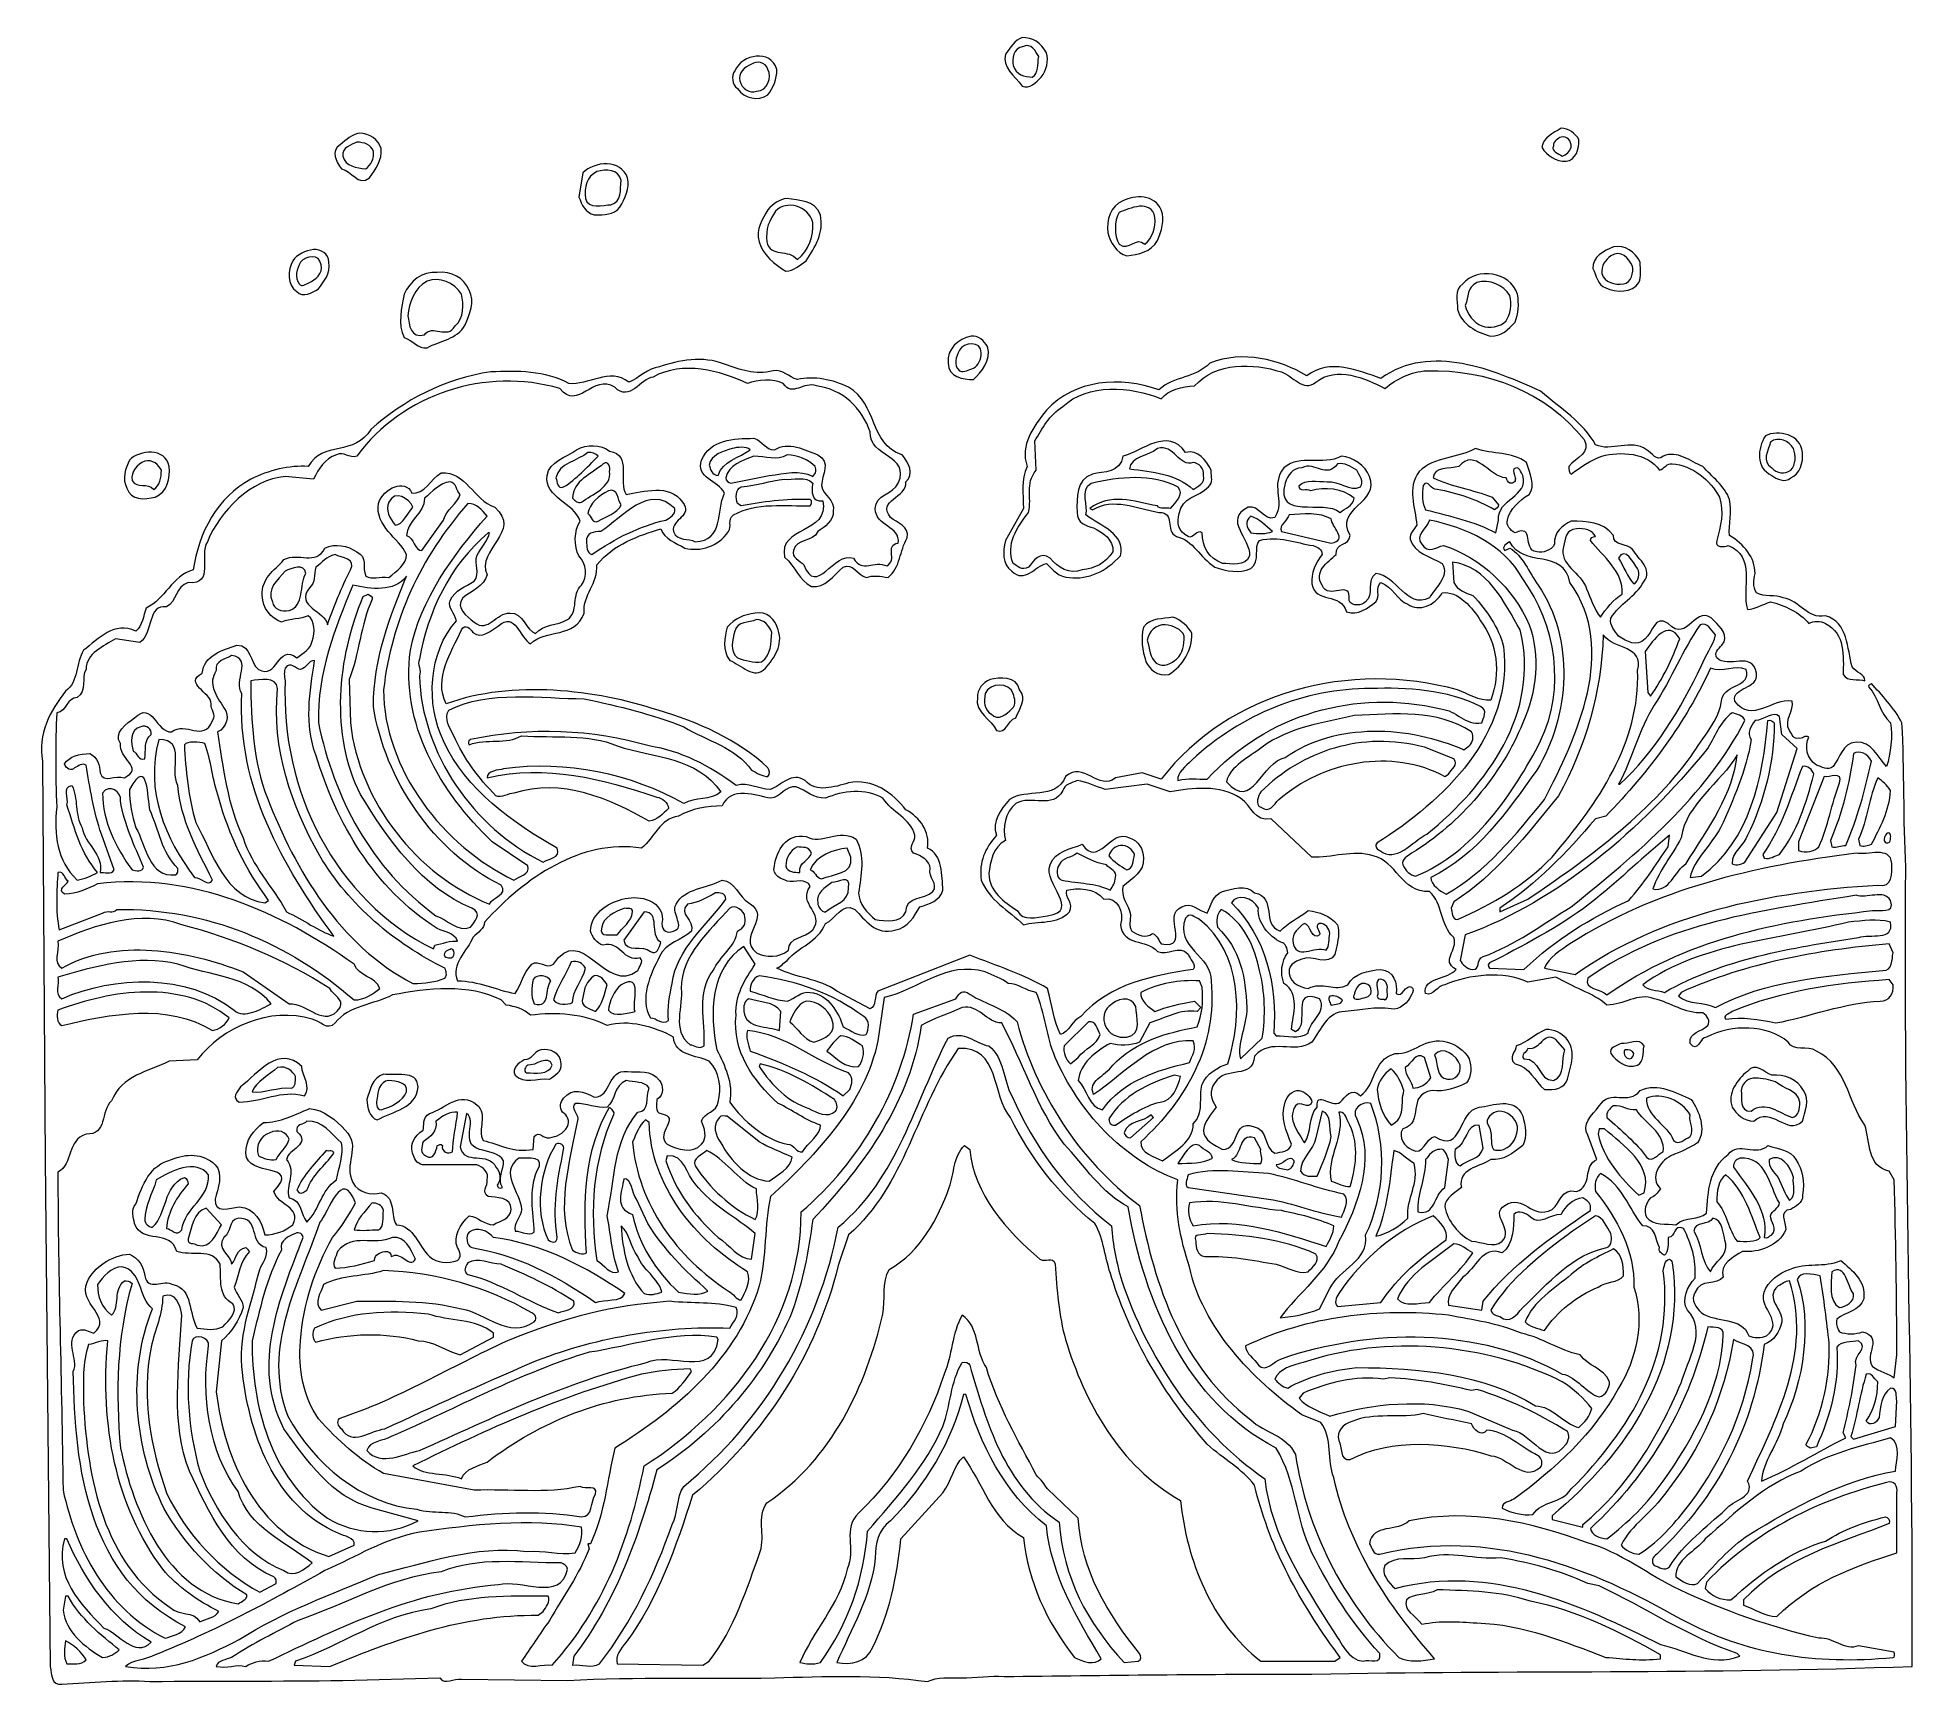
# Model space of a CAD drawing. Header units: centimetres. Extents: x -9.4 to 8.3, y -7.8 to 7.8.
import ezdxf

# ---------------------------------------------------------------- set-up
doc = ezdxf.new("R2010")
doc.units = ezdxf.units.CM
doc.header["$MEASUREMENT"] = 0
doc.layers.add('layer 1', color=7, linetype='Continuous')

msp = doc.modelspace()

# ---------------------------------------------------------------- linework, layer by layer
at = {"layer": 'layer 1', "color": 22, "lineweight": 9}
for points, knots in [([(-2.40612, 7.45438), (-2.40612, 7.35787), (-2.44233, 7.28547), (-2.49059, 7.21307), (-2.49059, 7.21307), (-2.5871, 7.15277), (-2.70776, 7.17688), (-2.78016, 7.2734), (-2.78016, 7.2734), (-2.82842, 7.30961), (-2.84046, 7.39405), (-2.80427, 7.44231), (-2.80427, 7.44231), (-2.73187, 7.59915), (-2.46644, 7.64741), (-2.40612, 7.45438)], [0, 0, 0, 0, 0.25, 0.25, 0.25, 0.25, 0.5, 0.5, 0.5, 0.5, 0.75, 0.75, 0.75, 0.75, 1, 1, 1, 1]), ([(0.13957, 7.61123), (0.16368, 7.53882), (0.13957, 7.44231), (0.09131, 7.38198), (0.09131, 7.38198), (0.04302, 7.33373), (-0.01727, 7.26132), (-0.08967, 7.29754), (-0.08967, 7.29754), (-0.16207, 7.39405), (-0.2827, 7.47853), (-0.24651, 7.59915), (-0.24651, 7.59915), (-0.19826, 7.65948), (-0.16207, 7.73188), (-0.08967, 7.75599), (-0.08967, 7.75599), (0.00684, 7.75599), (0.09131, 7.70774), (0.13957, 7.61123)], [0, 0, 0, 0, 0.2, 0.2, 0.2, 0.2, 0.4, 0.4, 0.4, 0.4, 0.6, 0.6, 0.6, 0.6, 0.8, 0.8, 0.8, 0.8, 1, 1, 1, 1]), ([(0.06717, 7.57504), (0.0551, 7.50264), (0.06717, 7.4182), (0.00684, 7.38198), (0.00684, 7.38198), (-0.06553, 7.38198), (-0.15, 7.40613), (-0.17411, 7.49057), (-0.17411, 7.49057), (-0.18619, 7.5509), (-0.17411, 7.65948), (-0.0776, 7.67155), (-0.0776, 7.67155), (-0.00523, 7.70774), (0.04302, 7.6233), (0.06717, 7.57504)], [0, 0, 0, 0, 0.25, 0.25, 0.25, 0.25, 0.5, 0.5, 0.5, 0.5, 0.75, 0.75, 0.75, 0.75, 1, 1, 1, 1]), ([(-2.49059, 7.45438), (-2.45441, 7.38198), (-2.49059, 7.24929), (-2.59918, 7.24929), (-2.59918, 7.24929), (-2.6595, 7.22514), (-2.74394, 7.2734), (-2.75602, 7.3458), (-2.75602, 7.3458), (-2.78016, 7.4182), (-2.70776, 7.47853), (-2.64743, 7.50264), (-2.64743, 7.50264), (-2.59918, 7.53882), (-2.5147, 7.52679), (-2.49059, 7.45438)], [0, 0, 0, 0, 0.25, 0.25, 0.25, 0.25, 0.5, 0.5, 0.5, 0.5, 0.75, 0.75, 0.75, 0.75, 1, 1, 1, 1]), ([(-6.14631, 6.70636), (-6.13424, 6.59777), (-6.19457, 6.5133), (-6.2549, 6.42886), (-6.2549, 6.42886), (-6.36348, 6.34438), (-6.42378, 6.50126), (-6.52032, 6.5133), (-6.52032, 6.5133), (-6.56858, 6.5857), (-6.62891, 6.68221), (-6.53236, 6.74254), (-6.53236, 6.74254), (-6.47207, 6.7908), (-6.42378, 6.83906), (-6.35141, 6.85113), (-6.35141, 6.85113), (-6.2549, 6.85113), (-6.17042, 6.7908), (-6.14631, 6.70636)], [0, 0, 0, 0, 0.2, 0.2, 0.2, 0.2, 0.4, 0.4, 0.4, 0.4, 0.6, 0.6, 0.6, 0.6, 0.8, 0.8, 0.8, 0.8, 1, 1, 1, 1]), ([(-6.21868, 6.68221), (-6.20661, 6.60985), (-6.24282, 6.54952), (-6.29108, 6.5133), (-6.29108, 6.5133), (-6.37552, 6.52537), (-6.48411, 6.53744), (-6.50825, 6.63396), (-6.50825, 6.63396), (-6.52032, 6.7184), (-6.42378, 6.74254), (-6.37552, 6.76669), (-6.37552, 6.76669), (-6.30315, 6.76669), (-6.24282, 6.74254), (-6.21868, 6.68221)], [0, 0, 0, 0, 0.25, 0.25, 0.25, 0.25, 0.5, 0.5, 0.5, 0.5, 0.75, 0.75, 0.75, 0.75, 1, 1, 1, 1]), ([(5.17068, 6.7908), (5.17068, 6.70636), (5.14654, 6.59777), (5.05003, 6.5857), (5.05003, 6.5857), (4.95351, 6.5857), (4.86907, 6.63396), (4.82078, 6.7184), (4.82078, 6.7184), (4.83285, 6.81494), (4.92937, 6.85113), (5.00177, 6.89938), (5.00177, 6.89938), (5.07417, 6.89938), (5.1345, 6.85113), (5.17068, 6.7908)], [0, 0, 0, 0, 0.25, 0.25, 0.25, 0.25, 0.5, 0.5, 0.5, 0.5, 0.75, 0.75, 0.75, 0.75, 1, 1, 1, 1]), ([(5.09828, 6.7184), (5.08624, 6.68221), (5.05003, 6.64603), (5.01384, 6.63396), (5.01384, 6.63396), (4.97766, 6.6581), (4.90526, 6.68221), (4.92937, 6.73047), (4.92937, 6.73047), (4.92937, 6.77873), (4.97766, 6.80287), (5.00177, 6.81494), (5.00177, 6.81494), (5.0621, 6.82698), (5.09828, 6.77873), (5.09828, 6.7184)], [0, 0, 0, 0, 0.25, 0.25, 0.25, 0.25, 0.5, 0.5, 0.5, 0.5, 0.75, 0.75, 0.75, 0.75, 1, 1, 1, 1]), ([(-3.81773, 6.42886), (-3.79362, 6.33235), (-3.84187, 6.2358), (-3.89013, 6.15136), (-3.89013, 6.15136), (-3.95046, 6.07896), (-4.0349, 6.07896), (-4.13144, 6.07896), (-4.13144, 6.07896), (-4.21588, 6.1031), (-4.25207, 6.1755), (-4.27621, 6.24787), (-4.27621, 6.24787), (-4.27621, 6.24787), (-4.24003, 6.47712), (-4.24003, 6.47712), (-4.24003, 6.47712), (-4.13144, 6.5857), (-3.87806, 6.60985), (-3.81773, 6.42886)], [0, 0, 0, 0, 0.2, 0.2, 0.2, 0.2, 0.4, 0.4, 0.4, 0.4, 0.6, 0.6, 0.6, 0.6, 0.8, 0.8, 0.8, 0.8, 1, 1, 1, 1]), ([(-3.87806, 6.40471), (-3.89013, 6.3082), (-3.86602, 6.21169), (-3.9746, 6.1755), (-3.9746, 6.1755), (-4.04697, 6.1755), (-4.19177, 6.12721), (-4.21588, 6.2358), (-4.21588, 6.2358), (-4.22796, 6.34438), (-4.20381, 6.44093), (-4.1073, 6.48919), (-4.1073, 6.48919), (-4.02286, 6.5133), (-3.9022, 6.5133), (-3.87806, 6.40471)], [0, 0, 0, 0, 0.25, 0.25, 0.25, 0.25, 0.5, 0.5, 0.5, 0.5, 0.75, 0.75, 0.75, 0.75, 1, 1, 1, 1]), ([(-1.99592, 6.07896), (-1.95974, 5.91004), (-2.04418, 5.77735), (-2.12865, 5.64462), (-2.12865, 5.64462), (-2.18895, 5.60843), (-2.24927, 5.5481), (-2.32168, 5.5481), (-2.32168, 5.5481), (-2.43026, 5.60843), (-2.53885, 5.70494), (-2.57503, 5.8256), (-2.57503, 5.8256), (-2.61125, 5.94626), (-2.53885, 6.04277), (-2.49059, 6.12721), (-2.49059, 6.12721), (-2.44233, 6.18754), (-2.382, 6.22376), (-2.3096, 6.2358), (-2.3096, 6.2358), (-2.20102, 6.21169), (-2.04418, 6.22376), (-1.99592, 6.07896)], [0, 0, 0, 0, 0.16666667, 0.16666667, 0.16666667, 0.16666667, 0.33333333, 0.33333333, 0.33333333, 0.33333333, 0.5, 0.5, 0.5, 0.5, 0.66666667, 0.66666667, 0.66666667, 0.66666667, 0.83333333, 0.83333333, 0.83333333, 0.83333333, 1, 1, 1, 1]), ([(-2.06832, 6.00659), (-2.05625, 5.88593), (-2.1045, 5.74113), (-2.21309, 5.65669), (-2.21309, 5.65669), (-2.29753, 5.76527), (-2.46644, 5.66876), (-2.50266, 5.8256), (-2.50266, 5.8256), (-2.5147, 5.94626), (-2.47852, 6.0307), (-2.41819, 6.11518), (-2.41819, 6.11518), (-2.32168, 6.22376), (-2.1045, 6.16343), (-2.06832, 6.00659)], [0, 0, 0, 0, 0.25, 0.25, 0.25, 0.25, 0.5, 0.5, 0.5, 0.5, 0.75, 0.75, 0.75, 0.75, 1, 1, 1, 1]), ([(1.22542, 6.12721), (1.26161, 6.0307), (1.22542, 5.92212), (1.18921, 5.83768), (1.18921, 5.83768), (1.12888, 5.72909), (1.00825, 5.70494), (0.89967, 5.69287), (0.89967, 5.69287), (0.80316, 5.71702), (0.74283, 5.8256), (0.71868, 5.91004), (0.71868, 5.91004), (0.70661, 6.0307), (0.74283, 6.16343), (0.86345, 6.21169), (0.86345, 6.21169), (0.97204, 6.27202), (1.1651, 6.27202), (1.22542, 6.12721)], [0, 0, 0, 0, 0.2, 0.2, 0.2, 0.2, 0.4, 0.4, 0.4, 0.4, 0.6, 0.6, 0.6, 0.6, 0.8, 0.8, 0.8, 0.8, 1, 1, 1, 1]), ([(1.1651, 6.05485), (1.17717, 5.95833), (1.14095, 5.86179), (1.06858, 5.80146), (1.06858, 5.80146), (0.98411, 5.88593), (0.92378, 5.72909), (0.82727, 5.80146), (0.82727, 5.80146), (0.77901, 5.88593), (0.77901, 6.01863), (0.82727, 6.1031), (0.82727, 6.1031), (0.92378, 6.13929), (1.12888, 6.2358), (1.1651, 6.05485)], [0, 0, 0, 0, 0.25, 0.25, 0.25, 0.25, 0.5, 0.5, 0.5, 0.5, 0.75, 0.75, 0.75, 0.75, 1, 1, 1, 1]), ([(-6.64095, 5.63258), (-6.61684, 5.52399), (-6.68924, 5.45159), (-6.73749, 5.37919), (-6.73749, 5.37919), (-6.79782, 5.343), (-6.88226, 5.29475), (-6.94259, 5.35508), (-6.94259, 5.35508), (-7.0391, 5.41541), (-7.02703, 5.56018), (-6.97878, 5.64462), (-6.97878, 5.64462), (-6.94259, 5.70494), (-6.85812, 5.74113), (-6.78575, 5.7532), (-6.78575, 5.7532), (-6.71335, 5.7532), (-6.64095, 5.71702), (-6.64095, 5.63258)], [0, 0, 0, 0, 0.2, 0.2, 0.2, 0.2, 0.4, 0.4, 0.4, 0.4, 0.6, 0.6, 0.6, 0.6, 0.8, 0.8, 0.8, 0.8, 1, 1, 1, 1]), ([(-6.71335, 5.60843), (-6.68924, 5.52399), (-6.77368, 5.46366), (-6.82193, 5.43952), (-6.82193, 5.43952), (-6.85812, 5.42744), (-6.89434, 5.39126), (-6.91845, 5.42744), (-6.91845, 5.42744), (-6.9667, 5.48777), (-6.94259, 5.57225), (-6.90641, 5.63258), (-6.90641, 5.63258), (-6.85812, 5.69287), (-6.72542, 5.71702), (-6.71335, 5.60843)], [0, 0, 0, 0, 0.25, 0.25, 0.25, 0.25, 0.5, 0.5, 0.5, 0.5, 0.75, 0.75, 0.75, 0.75, 1, 1, 1, 1]), ([(5.74979, 5.63258), (5.74979, 5.56018), (5.76187, 5.49985), (5.73776, 5.43952), (5.73776, 5.43952), (5.67743, 5.343), (5.52058, 5.343), (5.42404, 5.39126), (5.42404, 5.39126), (5.3396, 5.41541), (5.3396, 5.51192), (5.30341, 5.57225), (5.30341, 5.57225), (5.29134, 5.68083), (5.412, 5.74113), (5.49644, 5.77735), (5.49644, 5.77735), (5.60503, 5.80146), (5.70154, 5.72909), (5.74979, 5.63258)], [0, 0, 0, 0, 0.2, 0.2, 0.2, 0.2, 0.4, 0.4, 0.4, 0.4, 0.6, 0.6, 0.6, 0.6, 0.8, 0.8, 0.8, 0.8, 1, 1, 1, 1]), ([(5.67743, 5.59636), (5.68947, 5.53603), (5.66535, 5.43952), (5.59295, 5.42744), (5.59295, 5.42744), (5.50851, 5.41541), (5.412, 5.43952), (5.38785, 5.52399), (5.38785, 5.52399), (5.37578, 5.59636), (5.42404, 5.65669), (5.47229, 5.69287), (5.47229, 5.69287), (5.56884, 5.7532), (5.64121, 5.66876), (5.67743, 5.59636)], [0, 0, 0, 0, 0.25, 0.25, 0.25, 0.25, 0.5, 0.5, 0.5, 0.5, 0.75, 0.75, 0.75, 0.75, 1, 1, 1, 1]), ([(-5.31381, 5.36712), (-5.25348, 5.25853), (-5.31381, 5.13791), (-5.34999, 5.04136), (-5.34999, 5.04136), (-5.43447, 4.89659), (-5.57924, 4.89659), (-5.71197, 4.82419), (-5.71197, 4.82419), (-5.79641, 4.81215), (-5.84467, 4.89659), (-5.92914, 4.92074), (-5.92914, 4.92074), (-5.98943, 5.04136), (-5.95325, 5.21027), (-5.92914, 5.33093), (-5.92914, 5.33093), (-5.86881, 5.45159), (-5.76023, 5.5481), (-5.61542, 5.53603), (-5.61542, 5.53603), (-5.48273, 5.5481), (-5.36207, 5.48777), (-5.31381, 5.36712)], [0, 0, 0, 0, 0.16666667, 0.16666667, 0.16666667, 0.16666667, 0.33333333, 0.33333333, 0.33333333, 0.33333333, 0.5, 0.5, 0.5, 0.5, 0.66666667, 0.66666667, 0.66666667, 0.66666667, 0.83333333, 0.83333333, 0.83333333, 0.83333333, 1, 1, 1, 1]), ([(-5.38621, 5.33093), (-5.36207, 5.23442), (-5.36207, 5.10169), (-5.44651, 5.02932), (-5.44651, 5.02932), (-5.51891, 4.89659), (-5.66368, 5.05343), (-5.73608, 4.94485), (-5.73608, 4.94485), (-5.86881, 4.90866), (-5.88085, 5.04136), (-5.89292, 5.12583), (-5.89292, 5.12583), (-5.88085, 5.24649), (-5.83259, 5.39126), (-5.71197, 5.45159), (-5.71197, 5.45159), (-5.59131, 5.49985), (-5.45858, 5.43952), (-5.38621, 5.33093)], [0, 0, 0, 0, 0.2, 0.2, 0.2, 0.2, 0.4, 0.4, 0.4, 0.4, 0.6, 0.6, 0.6, 0.6, 0.8, 0.8, 0.8, 0.8, 1, 1, 1, 1]), ([(4.59157, 5.33093), (4.60365, 5.23442), (4.60365, 5.14994), (4.56743, 5.0655), (4.56743, 5.0655), (4.5071, 4.9931), (4.43473, 4.93277), (4.33818, 4.93277), (4.33818, 4.93277), (4.20549, 4.96899), (4.06072, 5.04136), (4.0245, 5.18616), (4.0245, 5.18616), (4.0245, 5.2706), (3.98832, 5.36712), (4.07276, 5.42744), (4.07276, 5.42744), (4.20549, 5.58429), (4.51917, 5.5481), (4.59157, 5.33093)], [0, 0, 0, 0, 0.2, 0.2, 0.2, 0.2, 0.4, 0.4, 0.4, 0.4, 0.6, 0.6, 0.6, 0.6, 0.8, 0.8, 0.8, 0.8, 1, 1, 1, 1]), ([(4.51917, 5.31886), (4.54332, 5.23442), (4.51917, 5.13791), (4.48299, 5.07758), (4.48299, 5.07758), (4.42266, 5.01725), (4.32615, 5.00518), (4.25374, 5.02932), (4.25374, 5.02932), (4.1693, 5.0655), (4.12101, 5.13791), (4.0969, 5.22235), (4.0969, 5.22235), (4.13309, 5.30682), (4.10897, 5.39126), (4.20549, 5.43952), (4.20549, 5.43952), (4.32615, 5.4757), (4.45884, 5.41541), (4.51917, 5.31886)], [0, 0, 0, 0, 0.2, 0.2, 0.2, 0.2, 0.4, 0.4, 0.4, 0.4, 0.6, 0.6, 0.6, 0.6, 0.8, 0.8, 0.8, 0.8, 1, 1, 1, 1]), ([(2.60082, 4.55876), (2.81799, 4.72768), (3.08345, 4.60702), (3.30059, 4.53465), (3.30059, 4.53465), (3.77115, 4.87248), (4.3744, 4.60702), (4.80874, 4.41399), (4.80874, 4.41399), (5.00177, 4.24508), (5.20687, 4.12442), (5.32753, 3.90725), (5.32753, 3.90725), (5.47229, 3.83488), (5.66535, 3.96758), (5.81012, 3.85899), (5.81012, 3.85899), (5.85838, 3.83488), (5.90664, 3.73833), (5.96697, 3.79866), (5.96697, 3.79866), (6.0997, 3.85899), (6.22035, 3.75041), (6.34101, 3.70215), (6.34101, 3.70215), (6.42545, 3.60564), (6.54611, 3.52116), (6.59437, 3.38847), (6.59437, 3.38847), (6.61848, 3.27988), (6.58229, 3.14715), (6.59437, 3.05064), (6.59437, 3.05064), (6.72706, 2.9662), (6.83565, 2.84554), (6.83565, 2.6887), (6.83565, 2.6887), (6.82361, 2.62837), (6.81154, 2.56804), (6.84772, 2.50771), (6.84772, 2.50771), (6.92012, 2.45945), (7.02871, 2.49564), (7.10108, 2.45945), (7.10108, 2.45945), (7.25795, 2.43531), (7.33032, 2.25436), (7.49923, 2.29054), (7.49923, 2.29054), (7.7164, 2.23021), (7.70433, 1.97686), (7.75259, 1.80794), (7.75259, 1.80794), (7.78881, 1.74761), (7.87325, 1.74761), (7.87325, 1.67521), (7.87325, 1.67521), (7.81292, 1.69936), (7.70433, 1.66317), (7.66815, 1.73554), (7.66815, 1.73554), (7.66815, 1.90446), (7.69229, 2.12163), (7.49923, 2.21814), (7.49923, 2.21814), (7.45098, 2.24228), (7.39065, 2.24228), (7.34239, 2.21814), (7.34239, 2.21814), (7.25795, 2.32672), (7.11315, 2.38705), (6.98045, 2.42327), (6.98045, 2.42327), (6.90805, 2.39913), (6.83565, 2.35087), (6.76328, 2.35087), (6.76328, 2.35087), (6.70295, 2.54389), (6.84772, 2.85761), (6.58229, 2.95413), (6.58229, 2.95413), (6.54611, 2.94205), (6.44956, 2.92998), (6.47371, 3.00238), (6.47371, 3.00238), (6.50989, 3.13511), (6.54611, 3.26781), (6.49785, 3.41258), (6.49785, 3.41258), (6.41338, 3.56945), (6.24446, 3.71422), (6.05144, 3.7263), (6.05144, 3.7263), (6.00318, 3.73833), (5.97904, 3.67804), (5.93078, 3.66597), (5.93078, 3.66597), (5.8222, 3.83488), (5.55677, 3.84692), (5.38785, 3.79866), (5.38785, 3.79866), (5.27927, 3.76248), (5.18276, 3.69008), (5.09828, 3.62975), (5.09828, 3.62975), (5.07417, 3.64182), (5.07417, 3.67804), (5.07417, 3.70215), (5.07417, 3.70215), (5.14654, 3.78663), (5.29134, 3.83488), (5.21894, 3.95551), (5.21894, 3.95551), (4.857, 4.41399), (4.302, 4.61909), (3.73493, 4.60702), (3.73493, 4.60702), (3.57809, 4.59498), (3.45746, 4.53465), (3.3368, 4.43814), (3.3368, 4.43814), (3.15582, 4.53465), (2.87832, 4.65531), (2.68529, 4.49843), (2.68529, 4.49843), (2.56463, 4.40192), (2.46812, 4.55876), (2.35954, 4.59498), (2.35954, 4.59498), (2.09411, 4.67942), (1.74421, 4.69149), (1.53911, 4.46225), (1.53911, 4.46225), (1.41845, 4.46225), (1.29779, 4.42606), (1.22542, 4.34159), (1.22542, 4.34159), (0.93585, 4.46225), (0.52566, 4.48639), (0.29641, 4.26922), (0.29641, 4.26922), (0.16368, 4.18475), (0.10335, 4.06409), (0.03099, 3.94347), (0.03099, 3.94347), (0.03099, 3.94347), (0.04302, 3.66597), (0.04302, 3.66597), (0.04302, 3.66597), (-0.06553, 3.53324), (0.00684, 3.41258), (-0.02934, 3.26781), (-0.02934, 3.26781), (-0.13793, 3.12304), (-0.24651, 2.9662), (-0.17411, 2.78521), (-0.17411, 2.78521), (-0.13793, 2.76107), (-0.08967, 2.71281), (-0.02934, 2.74903), (-0.02934, 2.74903), (0.01891, 2.80936), (0.07924, 2.90587), (0.17575, 2.83347), (0.17575, 2.83347), (0.24816, 2.74903), (0.35674, 2.67663), (0.4774, 2.72488), (0.4774, 2.72488), (0.59802, 2.73695), (0.69457, 2.78521), (0.76694, 2.8938), (0.76694, 2.8938), (0.77901, 3.01445), (0.67043, 3.07478), (0.58595, 3.12304), (0.58595, 3.12304), (0.51358, 3.13511), (0.42911, 3.1713), (0.42911, 3.26781), (0.42911, 3.26781), (0.42911, 3.41258), (0.41707, 3.56945), (0.57391, 3.62975), (0.57391, 3.62975), (0.6825, 3.65389), (0.83934, 3.64182), (0.86345, 3.79866), (0.86345, 3.79866), (1.04444, 3.84692), (1.28575, 4.07616), (1.45467, 3.83488), (1.45467, 3.83488), (1.57529, 3.85899), (1.64769, 3.76248), (1.69595, 3.66597), (1.69595, 3.66597), (1.69595, 3.59357), (1.7201, 3.55738), (1.6718, 3.50913), (1.6718, 3.50913), (1.57529, 3.41258), (1.41845, 3.41258), (1.39434, 3.25574), (1.39434, 3.25574), (1.37019, 3.1713), (1.38227, 3.08682), (1.47878, 3.03857), (1.47878, 3.03857), (1.52704, 3.01445), (1.56325, 3.11097), (1.61151, 3.07478), (1.61151, 3.07478), (1.61151, 2.94205), (1.6718, 2.83347), (1.80454, 2.78521), (1.80454, 2.78521), (1.87694, 2.78521), (2.02171, 2.74903), (2.05789, 2.85761), (2.05789, 2.85761), (2.06996, 3.02653), (1.80454, 3.19541), (2.04585, 3.31607), (2.04585, 3.31607), (2.15444, 3.34021), (2.19062, 3.18337), (2.29921, 3.21955), (2.29921, 3.21955), (2.39572, 3.38847), (2.25095, 3.52116), (2.38365, 3.69008), (2.38365, 3.69008), (2.54052, 3.82281), (2.74562, 3.70215), (2.92657, 3.79866), (2.92657, 3.79866), (3.03516, 3.78663), (3.15582, 3.71422), (3.192, 3.60564), (3.192, 3.60564), (3.30059, 3.36432), (2.85421, 3.30399), (3.01105, 3.05064), (3.01105, 3.05064), (2.99898, 2.94205), (2.86628, 2.99031), (2.87832, 2.86965), (2.87832, 2.86965), (2.79388, 2.79728), (2.66115, 2.70077), (2.74562, 2.58011), (2.74562, 2.58011), (2.80595, 2.42327), (3.02312, 2.65248), (2.99898, 2.43531), (2.99898, 2.43531), (3.02312, 2.37501), (3.11963, 2.38705), (3.15582, 2.42327), (3.15582, 2.42327), (3.24029, 2.4836), (3.15582, 2.62837), (3.25233, 2.6887), (3.25233, 2.6887), (3.44539, 2.67663), (3.5419, 2.35087), (3.75907, 2.45945), (3.75907, 2.45945), (3.80733, 2.55597), (3.95213, 2.65248), (3.87973, 2.78521), (3.87973, 2.78521), (3.77115, 2.84554), (3.6143, 2.88172), (3.57809, 3.01445), (3.57809, 3.01445), (3.56605, 3.07478), (3.6143, 3.09889), (3.63841, 3.14715), (3.63841, 3.14715), (3.62638, 3.31607), (3.5419, 3.49705), (3.66256, 3.65389), (3.66256, 3.65389), (3.80733, 3.79866), (4.0245, 3.77455), (4.19341, 3.87107), (4.19341, 3.87107), (4.36233, 3.81074), (4.53124, 3.84692), (4.67601, 3.73833), (4.67601, 3.73833), (4.70016, 3.64182), (4.77253, 3.52116), (4.70016, 3.43672), (4.70016, 3.43672), (4.60365, 3.37639), (4.51917, 3.30399), (4.49506, 3.19541), (4.49506, 3.19541), (4.48299, 3.14715), (4.51917, 3.09889), (4.56743, 3.07478), (4.56743, 3.07478), (4.76049, 3.15922), (4.62776, 2.91794), (4.77253, 2.8938), (4.77253, 2.8938), (4.83285, 2.88172), (4.90526, 2.90587), (4.94144, 2.9662), (4.94144, 2.9662), (4.92937, 3.07478), (5.01384, 3.14715), (5.09828, 3.18337), (5.09828, 3.18337), (5.24309, 3.18337), (5.39993, 3.18337), (5.49644, 3.05064), (5.49644, 3.05064), (5.49644, 2.94205), (5.62917, 2.97824), (5.67743, 2.91794), (5.67743, 2.91794), (5.73776, 2.82139), (5.87045, 2.72488), (5.78601, 2.6163), (5.78601, 2.6163), (5.70154, 2.45945), (5.55677, 2.4112), (5.47229, 2.26643), (5.47229, 2.26643), (5.46026, 2.19403), (5.50851, 2.14577), (5.5447, 2.09751), (5.5447, 2.09751), (5.62917, 2.04926), (5.71361, 1.98893), (5.79808, 2.07337), (5.79808, 2.07337), (5.87045, 2.1337), (5.88252, 2.30261), (6.01522, 2.21814), (6.01522, 2.21814), (6.19621, 2.01304), (6.28068, 2.43531), (6.44956, 2.24228), (6.44956, 2.24228), (6.50989, 2.18195), (6.59437, 2.09751), (6.52196, 2.01304), (6.52196, 2.01304), (6.48578, 1.97686), (6.44956, 1.94067), (6.47371, 1.89238), (6.47371, 1.89238), (6.58229, 1.7838), (6.81154, 1.96478), (6.84772, 1.74761), (6.84772, 1.74761), (6.87187, 1.59077), (6.61848, 1.62696), (6.64262, 1.48219), (6.64262, 1.48219), (6.81154, 1.26502), (6.99249, 1.51837), (7.18555, 1.48219), (7.18555, 1.48219), (7.20966, 1.39775), (7.10108, 1.3012), (7.1614, 1.20469), (7.1614, 1.20469), (7.18555, 1.1685), (7.19762, 1.12025), (7.24588, 1.13228), (7.24588, 1.13228), (7.28206, 1.12025), (7.30621, 1.1685), (7.34239, 1.14436), (7.34239, 1.14436), (7.30621, 1.05992), (7.31825, 0.93929), (7.41479, 0.87896), (7.41479, 0.87896), (7.46305, 0.86689), (7.52338, 0.81864), (7.57164, 0.86689), (7.57164, 0.86689), (7.644, 0.95137), (7.65608, 1.08403), (7.78881, 1.0961), (7.78881, 1.0961), (7.93358, 1.10817), (7.9939, 0.95137), (8.07834, 0.86689), (8.07834, 0.86689), (8.11456, 0.98752), (8.13867, 1.15643), (8.11456, 1.27709), (8.11456, 1.27709), (8.00598, 1.3736), (8.00598, 1.51837), (7.90946, 1.61492), (7.90946, 1.61492), (7.89739, 1.63903), (7.93358, 1.63903), (7.93358, 1.6511), (7.93358, 1.6511), (8.03009, 1.54252), (8.15075, 1.42186), (8.22315, 1.27709), (8.22315, 1.27709), (8.24726, 0.84278), (8.23522, 0.36018), (8.25933, -0.08623), (8.25933, -0.08623), (8.23522, -2.64403), (8.33173, -5.08116), (8.31966, -7.63895), (8.31966, -7.63895), (6.40131, -7.71136), (4.53124, -7.67514), (2.64907, -7.71136), (2.64907, -7.71136), (1.68388, -7.71136), (0.69457, -7.72339), (-0.25859, -7.73547), (-0.25859, -7.73547), (-0.39128, -7.72339), (-0.52401, -7.74754), (-0.66878, -7.74754), (-0.66878, -7.74754), (-0.76533, -7.74754), (-0.89803, -7.73547), (-0.98247, -7.78372), (-0.98247, -7.78372), (-1.46507, -7.71136), (-1.95974, -7.73547), (-2.43026, -7.74754), (-2.43026, -7.74754), (-3.09385, -7.75961), (-3.72121, -7.73547), (-4.3848, -7.77168), (-4.3848, -7.77168), (-4.3848, -7.77168), (-5.38621, -7.75961), (-5.38621, -7.75961), (-5.38621, -7.75961), (-5.45858, -7.74754), (-5.54305, -7.81994), (-5.59131, -7.74754), (-5.59131, -7.74754), (-5.59131, -7.74754), (-6.50825, -7.77168), (-6.50825, -7.77168), (-6.50825, -7.77168), (-7.09943, -7.78372), (-7.71476, -7.77168), (-8.33006, -7.78372), (-8.33006, -7.78372), (-8.59548, -7.75961), (-8.88506, -7.7958), (-9.16256, -7.80787), (-9.16256, -7.80787), (-9.25907, -7.81994), (-9.25907, -7.72339), (-9.27114, -7.63895), (-9.27114, -7.63895), (-9.27114, -7.63895), (-9.3194, -2.84912), (-9.3194, -2.84912), (-9.3194, -2.84912), (-9.3194, -2.84912), (-9.34354, 0.91515), (-9.34354, 0.91515), (-9.34354, 0.91515), (-9.3918, 1.1685), (-9.27114, 1.39775), (-9.12637, 1.5787), (-9.12637, 1.5787), (-9.00571, 1.66317), (-9.02983, 1.84413), (-8.95746, 1.96478), (-8.95746, 1.96478), (-8.81266, 2.07337), (-8.66789, 2.24228), (-8.46279, 2.14577), (-8.46279, 2.14577), (-8.40246, 2.19403), (-8.39039, 2.29054), (-8.36628, 2.36294), (-8.36628, 2.36294), (-8.18529, 2.44738), (-8.12496, 2.66455), (-7.91986, 2.72488), (-7.91986, 2.72488), (-7.8716, 3.07478), (-7.69062, 3.41258), (-7.37693, 3.58149), (-7.37693, 3.58149), (-7.20802, 3.66597), (-7.01496, 3.71422), (-6.83401, 3.70215), (-6.83401, 3.70215), (-6.70128, 3.94347), (-6.38759, 3.79866), (-6.24282, 4.05205), (-6.24282, 4.05205), (-5.92914, 4.32955), (-5.54305, 4.53465), (-5.10871, 4.59498), (-5.10871, 4.59498), (-4.8674, 4.60702), (-4.5899, 4.60702), (-4.37273, 4.48639), (-4.37273, 4.48639), (-4.19177, 4.46225), (-3.98664, 4.64324), (-3.80569, 4.49843), (-3.80569, 4.49843), (-3.70914, 4.53465), (-3.6247, 4.63116), (-3.51612, 4.64324), (-3.51612, 4.64324), (-3.33513, 4.70356), (-3.10592, 4.75182), (-2.90079, 4.66735), (-2.90079, 4.66735), (-2.75602, 4.61909), (-2.61125, 4.55876), (-2.44233, 4.60702), (-2.44233, 4.60702), (-2.34582, 4.61909), (-2.29753, 4.54672), (-2.21309, 4.52258), (-2.21309, 4.52258), (-2.05625, 4.55876), (-1.87526, 4.52258), (-1.73049, 4.45018), (-1.73049, 4.45018), (-1.45299, 4.29333), (-1.53743, 3.91932), (-1.22375, 3.81074), (-1.22375, 3.81074), (-1.16342, 3.73833), (-1.10309, 3.62975), (-1.18757, 3.55738), (-1.18757, 3.55738), (-1.17549, 3.40054), (-1.46507, 3.38847), (-1.33233, 3.21955), (-1.33233, 3.21955), (-1.27201, 3.1713), (-1.15138, 3.13511), (-1.17549, 3.02653), (-1.17549, 3.02653), (-1.24789, 2.90587), (-1.23582, 2.74903), (-1.35648, 2.65248), (-1.35648, 2.65248), (-1.42885, 2.66455), (-1.50125, 2.67663), (-1.56158, 2.65248), (-1.56158, 2.65248), (-1.64602, 2.67663), (-1.69431, 2.79728), (-1.77875, 2.74903), (-1.77875, 2.74903), (-1.87526, 2.67663), (-1.94766, 2.54389), (-2.08036, 2.56804), (-2.08036, 2.56804), (-2.20102, 2.62837), (-2.22516, 2.74903), (-2.33375, 2.84554), (-2.33375, 2.84554), (-2.39408, 3.13511), (-1.91148, 3.06271), (-1.97177, 3.37639), (-1.97177, 3.37639), (-2.08036, 3.36432), (-2.08036, 3.46087), (-2.06832, 3.54531), (-2.06832, 3.54531), (-2.12865, 3.61771), (-2.26135, 3.56945), (-2.33375, 3.58149), (-2.33375, 3.58149), (-2.47852, 3.56945), (-2.5871, 3.52116), (-2.74394, 3.50913), (-2.74394, 3.50913), (-2.80427, 3.48498), (-2.7922, 3.40054), (-2.78016, 3.35228), (-2.78016, 3.35228), (-2.78016, 3.35228), (-2.74394, 3.32814), (-2.74394, 3.32814), (-2.74394, 3.32814), (-2.55092, 3.36432), (-2.32168, 3.40054), (-2.09243, 3.38847), (-2.09243, 3.38847), (-2.06832, 3.37639), (-2.08036, 3.34021), (-2.09243, 3.32814), (-2.09243, 3.32814), (-2.3096, 3.32814), (-2.61125, 3.36432), (-2.81635, 3.2437), (-2.81635, 3.2437), (-2.87668, 3.19541), (-2.82842, 3.13511), (-2.8646, 3.08682), (-2.8646, 3.08682), (-2.96112, 2.94205), (-3.13003, 2.8938), (-3.2748, 2.92998), (-3.2748, 2.92998), (-3.35927, 2.97824), (-3.46786, 3.01445), (-3.50404, 3.11097), (-3.50404, 3.11097), (-3.70914, 3.05064), (-3.95046, 2.9662), (-4.1073, 2.77314), (-4.1073, 2.77314), (-4.09523, 2.59219), (-4.24003, 2.49564), (-4.22796, 2.31469), (-4.22796, 2.31469), (-4.3124, 2.07337), (-4.5899, 2.16988), (-4.7347, 2.02511), (-4.7347, 2.02511), (-4.83121, 2.07337), (-4.87947, 2.3388), (-5.03631, 2.19403), (-5.03631, 2.19403), (-5.10871, 2.15784), (-5.19315, 2.0613), (-5.27763, 2.1337), (-5.27763, 2.1337), (-5.30174, 2.16988), (-5.34999, 2.21814), (-5.38621, 2.15784), (-5.38621, 2.15784), (-5.48273, 1.94067), (-5.65164, 1.69936), (-5.53098, 1.45804), (-5.53098, 1.45804), (-4.90358, 1.68728), (-4.11937, 1.59077), (-3.52819, 1.39775), (-3.52819, 1.39775), (-3.15418, 1.28916), (-2.78016, 1.12025), (-2.49059, 0.85482), (-2.49059, 0.85482), (-2.47852, 0.83071), (-2.46644, 0.79452), (-2.49059, 0.77038), (-2.49059, 0.77038), (-2.53885, 0.77038), (-2.59918, 0.80656), (-2.64743, 0.83071), (-2.64743, 0.83071), (-2.7922, 1.04784), (-3.0697, 1.10817), (-3.28687, 1.24087), (-3.28687, 1.24087), (-3.58852, 1.36153), (-3.89013, 1.43393), (-4.22796, 1.50633), (-4.22796, 1.50633), (-4.62608, 1.50633), (-5.13282, 1.59077), (-5.50684, 1.39775), (-5.50684, 1.39775), (-5.55509, 1.31327), (-5.49476, 1.22883), (-5.45858, 1.15643), (-5.45858, 1.15643), (-5.36207, 0.93929), (-5.22934, 0.75831), (-5.06046, 0.58939), (-5.06046, 0.58939), (-5.01217, 0.56528), (-4.9398, 0.61354), (-4.89154, 0.61354), (-4.89154, 0.61354), (-4.44513, 0.75831), (-3.98664, 0.56528), (-3.61263, 0.34811), (-3.61263, 0.34811), (-3.54026, 0.36018), (-3.47993, 0.42048), (-3.43168, 0.46877), (-3.43168, 0.46877), (-3.43168, 0.52906), (-3.49197, 0.56528), (-3.54026, 0.57735), (-3.54026, 0.57735), (-4.04697, 0.74623), (-4.5899, 0.89104), (-5.1449, 0.75831), (-5.1449, 0.75831), (-5.1449, 0.83071), (-5.03631, 0.83071), (-4.98805, 0.84278), (-4.98805, 0.84278), (-4.39687, 0.92722), (-3.78154, 0.79452), (-3.28687, 0.51702), (-3.28687, 0.51702), (-3.17829, 0.57735), (-3.03352, 0.54114), (-2.937, 0.62561), (-2.937, 0.62561), (-3.15418, 0.95137), (-3.57644, 0.95137), (-3.91427, 1.05992), (-3.91427, 1.05992), (-4.19177, 1.18058), (-4.50546, 1.13228), (-4.81914, 1.15643), (-4.81914, 1.15643), (-4.96391, 1.07199), (-5.1449, 1.13228), (-5.31381, 1.07199), (-5.31381, 1.07199), (-5.32588, 1.08403), (-5.32588, 1.10817), (-5.30174, 1.12025), (-5.30174, 1.12025), (-4.74674, 1.24087), (-4.14348, 1.21676), (-3.61263, 1.05992), (-3.61263, 1.05992), (-3.31102, 1.01166), (-3.04559, 0.87896), (-2.7922, 0.68594), (-2.7922, 0.68594), (-2.67158, 0.72212), (-2.5871, 0.64972), (-2.46644, 0.64972), (-2.46644, 0.64972), (-2.36993, 0.68594), (-2.26135, 0.81864), (-2.14069, 0.7342), (-2.14069, 0.7342), (-2.0321, 0.61354), (-1.86319, 0.67387), (-1.73049, 0.71005), (-1.73049, 0.71005), (-1.50125, 0.75831), (-1.30822, 0.61354), (-1.18757, 0.4567), (-1.18757, 0.4567), (-1.05483, 0.38429), (-0.95832, 0.2516), (-0.98247, 0.09472), (-0.98247, 0.09472), (-0.8377, 0.03443), (-0.84977, -0.17071), (-0.8377, -0.3034), (-0.8377, -0.3034), (-0.86184, -0.39992), (-0.97039, -0.43613), (-1.05483, -0.46024), (-1.05483, -0.46024), (-1.10309, -0.54472), (-1.17549, -0.66538), (-1.28408, -0.67742), (-1.28408, -0.67742), (-1.47714, -0.73774), (-1.57365, -0.5809), (-1.67016, -0.48439), (-1.67016, -0.48439), (-1.79082, -0.41199), (-1.85115, -0.5809), (-1.94766, -0.61709), (-1.94766, -0.61709), (-2.02006, -0.79807), (-2.20102, -0.83426), (-2.3096, -0.96699), (-2.3096, -0.96699), (-2.34582, -0.99113), (-2.36993, -1.02732), (-2.40612, -1.03939), (-2.40612, -1.03939), (-2.22516, -1.1359), (-2.00799, -1.1359), (-1.83908, -1.25656), (-1.83908, -1.25656), (-1.83908, -1.25656), (-1.52539, -1.42544), (-1.52539, -1.42544), (-1.52539, -1.42544), (-1.46507, -1.40133), (-1.48918, -1.30482), (-1.45299, -1.25656), (-1.45299, -1.25656), (-1.45299, -1.25656), (-0.58434, -0.91873), (-0.58434, -0.91873), (-0.58434, -0.91873), (-0.33099, -1.01524), (-0.0776, -1.09968), (0.15164, -1.23241), (0.15164, -1.23241), (0.18783, -1.38926), (0.21194, -1.53406), (0.27227, -1.66676), (0.27227, -1.66676), (0.35674, -1.64265), (0.38085, -1.53406), (0.46533, -1.49784), (0.46533, -1.49784), (0.74283, -1.18416), (1.14095, -1.11176), (1.52704, -1.05143), (1.52704, -1.05143), (1.56325, -1.00317), (1.49085, -0.95492), (1.47878, -0.90666), (1.47878, -0.90666), (1.39434, -0.81015), (1.28575, -0.9308), (1.18921, -0.88251), (1.18921, -0.88251), (1.08062, -0.76189), (0.86345, -0.83426), (0.83934, -0.62916), (0.83934, -0.62916), (0.87552, -0.5085), (0.81519, -0.36373), (0.6825, -0.38788), (0.6825, -0.38788), (0.59802, -0.27929), (0.42911, -0.27929), (0.3326, -0.3034), (0.3326, -0.3034), (0.30849, -0.3758), (0.405, -0.42406), (0.35674, -0.5085), (0.35674, -0.5085), (0.24816, -0.62916), (0.0551, -0.59298), (-0.0776, -0.62916), (-0.0776, -0.62916), (-0.21033, -0.49646), (-0.40336, -0.39992), (-0.47576, -0.20689), (-0.47576, -0.20689), (-0.4999, -0.03798), (-0.43957, 0.09472), (-0.33099, 0.21538), (-0.33099, 0.21538), (-0.37925, 0.34811), (-0.29477, 0.4567), (-0.21033, 0.55321), (-0.21033, 0.55321), (-0.05349, 0.66179), (0.22401, 0.54114), (0.32052, 0.77038), (0.32052, 0.77038), (0.48944, 0.92722), (0.63424, 0.62561), (0.79108, 0.75831), (0.79108, 0.75831), (0.79108, 0.75831), (1.04444, 0.80656), (1.04444, 0.80656), (1.04444, 0.80656), (1.04444, 0.80656), (1.22542, 0.74623), (1.22542, 0.74623), (1.22542, 0.74623), (1.86486, 1.5787), (3.01105, 1.86827), (4.0245, 1.59077), (4.0245, 1.59077), (4.12101, 1.55459), (4.2296, 1.48219), (4.33818, 1.49426), (4.33818, 1.49426), (4.43473, 1.74761), (4.39851, 2.03719), (4.24167, 2.24228), (4.24167, 2.24228), (4.1693, 2.36294), (4.0245, 2.53186), (3.87973, 2.50771), (3.87973, 2.50771), (3.80733, 2.38705), (3.66256, 2.32672), (3.55397, 2.39913), (3.55397, 2.39913), (3.45746, 2.43531), (3.40921, 2.56804), (3.30059, 2.60422), (3.30059, 2.60422), (3.24029, 2.55597), (3.30059, 2.47153), (3.25233, 2.42327), (3.25233, 2.42327), (3.17996, 2.36294), (3.08345, 2.29054), (2.97486, 2.32672), (2.97486, 2.32672), (2.92657, 2.51978), (2.67322, 2.39913), (2.64907, 2.59219), (2.64907, 2.59219), (2.63704, 2.6887), (2.68529, 2.79728), (2.74562, 2.86965), (2.74562, 2.86965), (2.74562, 2.91794), (2.69736, 2.94205), (2.66115, 2.95413), (2.66115, 2.95413), (2.49223, 2.97824), (2.33539, 3.05064), (2.15444, 3.00238), (2.15444, 3.00238), (2.09411, 2.94205), (2.16648, 2.80936), (2.06996, 2.73695), (2.06996, 2.73695), (1.96138, 2.6887), (1.84072, 2.71281), (1.73213, 2.74903), (1.73213, 2.74903), (1.58736, 2.84554), (1.52704, 3.00238), (1.37019, 3.03857), (1.37019, 3.03857), (1.24954, 3.09889), (1.37019, 3.26781), (1.20128, 3.26781), (1.20128, 3.26781), (0.98411, 3.30399), (0.77901, 3.41258), (0.57391, 3.29195), (0.57391, 3.29195), (0.57391, 3.29195), (0.54977, 3.30399), (0.54977, 3.30399), (0.54977, 3.30399), (0.74283, 3.4488), (0.96, 3.37639), (1.18921, 3.32814), (1.18921, 3.32814), (1.21335, 3.29195), (1.27368, 3.31607), (1.30986, 3.30399), (1.30986, 3.30399), (1.35812, 3.36432), (1.4426, 3.43672), (1.38227, 3.50913), (1.38227, 3.50913), (1.14095, 3.64182), (0.82727, 3.60564), (0.56184, 3.54531), (0.56184, 3.54531), (0.45325, 3.47291), (0.53769, 3.32814), (0.51358, 3.2437), (0.51358, 3.2437), (0.65835, 3.13511), (0.8876, 3.06271), (0.83934, 2.85761), (0.83934, 2.85761), (0.70661, 2.71281), (0.53769, 2.62837), (0.35674, 2.65248), (0.35674, 2.65248), (0.26023, 2.65248), (0.1999, 2.72488), (0.13957, 2.78521), (0.13957, 2.78521), (0.03099, 2.76107), (-0.06553, 2.59219), (-0.18619, 2.71281), (-0.18619, 2.71281), (-0.2827, 2.78521), (-0.27066, 2.8938), (-0.24651, 3.00238), (-0.24651, 3.00238), (-0.24651, 3.00238), (-0.0776, 3.30399), (-0.0776, 3.30399), (-0.0776, 3.30399), (-0.0776, 3.4488), (-0.10175, 3.56945), (-0.04142, 3.70215), (-0.04142, 3.70215), (-0.11382, 3.90725), (0.01891, 4.07616), (0.13957, 4.23301), (0.13957, 4.23301), (0.405, 4.52258), (0.83934, 4.55876), (1.20128, 4.42606), (1.20128, 4.42606), (1.34608, 4.55876), (1.55118, 4.53465), (1.68388, 4.67942), (1.68388, 4.67942), (1.9976, 4.80008), (2.33539, 4.7156), (2.60082, 4.55876)], [0, 0, 0, 0, 0.00393701, 0.00393701, 0.00393701, 0.00393701, 0.00787402, 0.00787402, 0.00787402, 0.00787402, 0.01181102, 0.01181102, 0.01181102, 0.01181102, 0.01574803, 0.01574803, 0.01574803, 0.01574803, 0.01968504, 0.01968504, 0.01968504, 0.01968504, 0.02362205, 0.02362205, 0.02362205, 0.02362205, 0.02755906, 0.02755906, 0.02755906, 0.02755906, 0.03149606, 0.03149606, 0.03149606, 0.03149606, 0.03543307, 0.03543307, 0.03543307, 0.03543307, 0.03937008, 0.03937008, 0.03937008, 0.03937008, 0.04330709, 0.04330709, 0.04330709, 0.04330709, 0.04724409, 0.04724409, 0.04724409, 0.04724409, 0.0511811, 0.0511811, 0.0511811, 0.0511811, 0.05511811, 0.05511811, 0.05511811, 0.05511811, 0.05905512, 0.05905512, 0.05905512, 0.05905512, 0.06299213, 0.06299213, 0.06299213, 0.06299213, 0.06692913, 0.06692913, 0.06692913, 0.06692913, 0.07086614, 0.07086614, 0.07086614, 0.07086614, 0.07480315, 0.07480315, 0.07480315, 0.07480315, 0.07874016, 0.07874016, 0.07874016, 0.07874016, 0.08267717, 0.08267717, 0.08267717, 0.08267717, 0.08661417, 0.08661417, 0.08661417, 0.08661417, 0.09055118, 0.09055118, 0.09055118, 0.09055118, 0.09448819, 0.09448819, 0.09448819, 0.09448819, 0.0984252, 0.0984252, 0.0984252, 0.0984252, 0.1023622, 0.1023622, 0.1023622, 0.1023622, 0.10629921, 0.10629921, 0.10629921, 0.10629921, 0.11023622, 0.11023622, 0.11023622, 0.11023622, 0.11417323, 0.11417323, 0.11417323, 0.11417323, 0.11811024, 0.11811024, 0.11811024, 0.11811024, 0.12204724, 0.12204724, 0.12204724, 0.12204724, 0.12598425, 0.12598425, 0.12598425, 0.12598425, 0.12992126, 0.12992126, 0.12992126, 0.12992126, 0.13385827, 0.13385827, 0.13385827, 0.13385827, 0.13779528, 0.13779528, 0.13779528, 0.13779528, 0.14173228, 0.14173228, 0.14173228, 0.14173228, 0.14566929, 0.14566929, 0.14566929, 0.14566929, 0.1496063, 0.1496063, 0.1496063, 0.1496063, 0.15354331, 0.15354331, 0.15354331, 0.15354331, 0.15748031, 0.15748031, 0.15748031, 0.15748031, 0.16141732, 0.16141732, 0.16141732, 0.16141732, 0.16535433, 0.16535433, 0.16535433, 0.16535433, 0.16929134, 0.16929134, 0.16929134, 0.16929134, 0.17322835, 0.17322835, 0.17322835, 0.17322835, 0.17716535, 0.17716535, 0.17716535, 0.17716535, 0.18110236, 0.18110236, 0.18110236, 0.18110236, 0.18503937, 0.18503937, 0.18503937, 0.18503937, 0.18897638, 0.18897638, 0.18897638, 0.18897638, 0.19291339, 0.19291339, 0.19291339, 0.19291339, 0.19685039, 0.19685039, 0.19685039, 0.19685039, 0.2007874, 0.2007874, 0.2007874, 0.2007874, 0.20472441, 0.20472441, 0.20472441, 0.20472441, 0.20866142, 0.20866142, 0.20866142, 0.20866142, 0.21259843, 0.21259843, 0.21259843, 0.21259843, 0.21653543, 0.21653543, 0.21653543, 0.21653543, 0.22047244, 0.22047244, 0.22047244, 0.22047244, 0.22440945, 0.22440945, 0.22440945, 0.22440945, 0.22834646, 0.22834646, 0.22834646, 0.22834646, 0.23228346, 0.23228346, 0.23228346, 0.23228346, 0.23622047, 0.23622047, 0.23622047, 0.23622047, 0.24015748, 0.24015748, 0.24015748, 0.24015748, 0.24409449, 0.24409449, 0.24409449, 0.24409449, 0.2480315, 0.2480315, 0.2480315, 0.2480315, 0.2519685, 0.2519685, 0.2519685, 0.2519685, 0.25590551, 0.25590551, 0.25590551, 0.25590551, 0.25984252, 0.25984252, 0.25984252, 0.25984252, 0.26377953, 0.26377953, 0.26377953, 0.26377953, 0.26771654, 0.26771654, 0.26771654, 0.26771654, 0.27165354, 0.27165354, 0.27165354, 0.27165354, 0.27559055, 0.27559055, 0.27559055, 0.27559055, 0.27952756, 0.27952756, 0.27952756, 0.27952756, 0.28346457, 0.28346457, 0.28346457, 0.28346457, 0.28740157, 0.28740157, 0.28740157, 0.28740157, 0.29133858, 0.29133858, 0.29133858, 0.29133858, 0.29527559, 0.29527559, 0.29527559, 0.29527559, 0.2992126, 0.2992126, 0.2992126, 0.2992126, 0.30314961, 0.30314961, 0.30314961, 0.30314961, 0.30708661, 0.30708661, 0.30708661, 0.30708661, 0.31102362, 0.31102362, 0.31102362, 0.31102362, 0.31496063, 0.31496063, 0.31496063, 0.31496063, 0.31889764, 0.31889764, 0.31889764, 0.31889764, 0.32283465, 0.32283465, 0.32283465, 0.32283465, 0.32677165, 0.32677165, 0.32677165, 0.32677165, 0.33070866, 0.33070866, 0.33070866, 0.33070866, 0.33464567, 0.33464567, 0.33464567, 0.33464567, 0.33858268, 0.33858268, 0.33858268, 0.33858268, 0.34251969, 0.34251969, 0.34251969, 0.34251969, 0.34645669, 0.34645669, 0.34645669, 0.34645669, 0.3503937, 0.3503937, 0.3503937, 0.3503937, 0.35433071, 0.35433071, 0.35433071, 0.35433071, 0.35826772, 0.35826772, 0.35826772, 0.35826772, 0.36220472, 0.36220472, 0.36220472, 0.36220472, 0.36614173, 0.36614173, 0.36614173, 0.36614173, 0.37007874, 0.37007874, 0.37007874, 0.37007874, 0.37401575, 0.37401575, 0.37401575, 0.37401575, 0.37795276, 0.37795276, 0.37795276, 0.37795276, 0.38188976, 0.38188976, 0.38188976, 0.38188976, 0.38582677, 0.38582677, 0.38582677, 0.38582677, 0.38976378, 0.38976378, 0.38976378, 0.38976378, 0.39370079, 0.39370079, 0.39370079, 0.39370079, 0.3976378, 0.3976378, 0.3976378, 0.3976378, 0.4015748, 0.4015748, 0.4015748, 0.4015748, 0.40551181, 0.40551181, 0.40551181, 0.40551181, 0.40944882, 0.40944882, 0.40944882, 0.40944882, 0.41338583, 0.41338583, 0.41338583, 0.41338583, 0.41732283, 0.41732283, 0.41732283, 0.41732283, 0.42125984, 0.42125984, 0.42125984, 0.42125984, 0.42519685, 0.42519685, 0.42519685, 0.42519685, 0.42913386, 0.42913386, 0.42913386, 0.42913386, 0.43307087, 0.43307087, 0.43307087, 0.43307087, 0.43700787, 0.43700787, 0.43700787, 0.43700787, 0.44094488, 0.44094488, 0.44094488, 0.44094488, 0.44488189, 0.44488189, 0.44488189, 0.44488189, 0.4488189, 0.4488189, 0.4488189, 0.4488189, 0.45275591, 0.45275591, 0.45275591, 0.45275591, 0.45669291, 0.45669291, 0.45669291, 0.45669291, 0.46062992, 0.46062992, 0.46062992, 0.46062992, 0.46456693, 0.46456693, 0.46456693, 0.46456693, 0.46850394, 0.46850394, 0.46850394, 0.46850394, 0.47244094, 0.47244094, 0.47244094, 0.47244094, 0.47637795, 0.47637795, 0.47637795, 0.47637795, 0.48031496, 0.48031496, 0.48031496, 0.48031496, 0.48425197, 0.48425197, 0.48425197, 0.48425197, 0.48818898, 0.48818898, 0.48818898, 0.48818898, 0.49212598, 0.49212598, 0.49212598, 0.49212598, 0.49606299, 0.49606299, 0.49606299, 0.49606299, 0.5, 0.5, 0.5, 0.5, 0.50393701, 0.50393701, 0.50393701, 0.50393701, 0.50787402, 0.50787402, 0.50787402, 0.50787402, 0.51181102, 0.51181102, 0.51181102, 0.51181102, 0.51574803, 0.51574803, 0.51574803, 0.51574803, 0.51968504, 0.51968504, 0.51968504, 0.51968504, 0.52362205, 0.52362205, 0.52362205, 0.52362205, 0.52755906, 0.52755906, 0.52755906, 0.52755906, 0.53149606, 0.53149606, 0.53149606, 0.53149606, 0.53543307, 0.53543307, 0.53543307, 0.53543307, 0.53937008, 0.53937008, 0.53937008, 0.53937008, 0.54330709, 0.54330709, 0.54330709, 0.54330709, 0.54724409, 0.54724409, 0.54724409, 0.54724409, 0.5511811, 0.5511811, 0.5511811, 0.5511811, 0.55511811, 0.55511811, 0.55511811, 0.55511811, 0.55905512, 0.55905512, 0.55905512, 0.55905512, 0.56299213, 0.56299213, 0.56299213, 0.56299213, 0.56692913, 0.56692913, 0.56692913, 0.56692913, 0.57086614, 0.57086614, 0.57086614, 0.57086614, 0.57480315, 0.57480315, 0.57480315, 0.57480315, 0.57874016, 0.57874016, 0.57874016, 0.57874016, 0.58267717, 0.58267717, 0.58267717, 0.58267717, 0.58661417, 0.58661417, 0.58661417, 0.58661417, 0.59055118, 0.59055118, 0.59055118, 0.59055118, 0.59448819, 0.59448819, 0.59448819, 0.59448819, 0.5984252, 0.5984252, 0.5984252, 0.5984252, 0.6023622, 0.6023622, 0.6023622, 0.6023622, 0.60629921, 0.60629921, 0.60629921, 0.60629921, 0.61023622, 0.61023622, 0.61023622, 0.61023622, 0.61417323, 0.61417323, 0.61417323, 0.61417323, 0.61811024, 0.61811024, 0.61811024, 0.61811024, 0.62204724, 0.62204724, 0.62204724, 0.62204724, 0.62598425, 0.62598425, 0.62598425, 0.62598425, 0.62992126, 0.62992126, 0.62992126, 0.62992126, 0.63385827, 0.63385827, 0.63385827, 0.63385827, 0.63779528, 0.63779528, 0.63779528, 0.63779528, 0.64173228, 0.64173228, 0.64173228, 0.64173228, 0.64566929, 0.64566929, 0.64566929, 0.64566929, 0.6496063, 0.6496063, 0.6496063, 0.6496063, 0.65354331, 0.65354331, 0.65354331, 0.65354331, 0.65748031, 0.65748031, 0.65748031, 0.65748031, 0.66141732, 0.66141732, 0.66141732, 0.66141732, 0.66535433, 0.66535433, 0.66535433, 0.66535433, 0.66929134, 0.66929134, 0.66929134, 0.66929134, 0.67322835, 0.67322835, 0.67322835, 0.67322835, 0.67716535, 0.67716535, 0.67716535, 0.67716535, 0.68110236, 0.68110236, 0.68110236, 0.68110236, 0.68503937, 0.68503937, 0.68503937, 0.68503937, 0.68897638, 0.68897638, 0.68897638, 0.68897638, 0.69291339, 0.69291339, 0.69291339, 0.69291339, 0.69685039, 0.69685039, 0.69685039, 0.69685039, 0.7007874, 0.7007874, 0.7007874, 0.7007874, 0.70472441, 0.70472441, 0.70472441, 0.70472441, 0.70866142, 0.70866142, 0.70866142, 0.70866142, 0.71259843, 0.71259843, 0.71259843, 0.71259843, 0.71653543, 0.71653543, 0.71653543, 0.71653543, 0.72047244, 0.72047244, 0.72047244, 0.72047244, 0.72440945, 0.72440945, 0.72440945, 0.72440945, 0.72834646, 0.72834646, 0.72834646, 0.72834646, 0.73228346, 0.73228346, 0.73228346, 0.73228346, 0.73622047, 0.73622047, 0.73622047, 0.73622047, 0.74015748, 0.74015748, 0.74015748, 0.74015748, 0.74409449, 0.74409449, 0.74409449, 0.74409449, 0.7480315, 0.7480315, 0.7480315, 0.7480315, 0.7519685, 0.7519685, 0.7519685, 0.7519685, 0.75590551, 0.75590551, 0.75590551, 0.75590551, 0.75984252, 0.75984252, 0.75984252, 0.75984252, 0.76377953, 0.76377953, 0.76377953, 0.76377953, 0.76771654, 0.76771654, 0.76771654, 0.76771654, 0.77165354, 0.77165354, 0.77165354, 0.77165354, 0.77559055, 0.77559055, 0.77559055, 0.77559055, 0.77952756, 0.77952756, 0.77952756, 0.77952756, 0.78346457, 0.78346457, 0.78346457, 0.78346457, 0.78740157, 0.78740157, 0.78740157, 0.78740157, 0.79133858, 0.79133858, 0.79133858, 0.79133858, 0.79527559, 0.79527559, 0.79527559, 0.79527559, 0.7992126, 0.7992126, 0.7992126, 0.7992126, 0.80314961, 0.80314961, 0.80314961, 0.80314961, 0.80708661, 0.80708661, 0.80708661, 0.80708661, 0.81102362, 0.81102362, 0.81102362, 0.81102362, 0.81496063, 0.81496063, 0.81496063, 0.81496063, 0.81889764, 0.81889764, 0.81889764, 0.81889764, 0.82283465, 0.82283465, 0.82283465, 0.82283465, 0.82677165, 0.82677165, 0.82677165, 0.82677165, 0.83070866, 0.83070866, 0.83070866, 0.83070866, 0.83464567, 0.83464567, 0.83464567, 0.83464567, 0.83858268, 0.83858268, 0.83858268, 0.83858268, 0.84251969, 0.84251969, 0.84251969, 0.84251969, 0.84645669, 0.84645669, 0.84645669, 0.84645669, 0.8503937, 0.8503937, 0.8503937, 0.8503937, 0.85433071, 0.85433071, 0.85433071, 0.85433071, 0.85826772, 0.85826772, 0.85826772, 0.85826772, 0.86220472, 0.86220472, 0.86220472, 0.86220472, 0.86614173, 0.86614173, 0.86614173, 0.86614173, 0.87007874, 0.87007874, 0.87007874, 0.87007874, 0.87401575, 0.87401575, 0.87401575, 0.87401575, 0.87795276, 0.87795276, 0.87795276, 0.87795276, 0.88188976, 0.88188976, 0.88188976, 0.88188976, 0.88582677, 0.88582677, 0.88582677, 0.88582677, 0.88976378, 0.88976378, 0.88976378, 0.88976378, 0.89370079, 0.89370079, 0.89370079, 0.89370079, 0.8976378, 0.8976378, 0.8976378, 0.8976378, 0.9015748, 0.9015748, 0.9015748, 0.9015748, 0.90551181, 0.90551181, 0.90551181, 0.90551181, 0.90944882, 0.90944882, 0.90944882, 0.90944882, 0.91338583, 0.91338583, 0.91338583, 0.91338583, 0.91732283, 0.91732283, 0.91732283, 0.91732283, 0.92125984, 0.92125984, 0.92125984, 0.92125984, 0.92519685, 0.92519685, 0.92519685, 0.92519685, 0.92913386, 0.92913386, 0.92913386, 0.92913386, 0.93307087, 0.93307087, 0.93307087, 0.93307087, 0.93700787, 0.93700787, 0.93700787, 0.93700787, 0.94094488, 0.94094488, 0.94094488, 0.94094488, 0.94488189, 0.94488189, 0.94488189, 0.94488189, 0.9488189, 0.9488189, 0.9488189, 0.9488189, 0.95275591, 0.95275591, 0.95275591, 0.95275591, 0.95669291, 0.95669291, 0.95669291, 0.95669291, 0.96062992, 0.96062992, 0.96062992, 0.96062992, 0.96456693, 0.96456693, 0.96456693, 0.96456693, 0.96850394, 0.96850394, 0.96850394, 0.96850394, 0.97244094, 0.97244094, 0.97244094, 0.97244094, 0.97637795, 0.97637795, 0.97637795, 0.97637795, 0.98031496, 0.98031496, 0.98031496, 0.98031496, 0.98425197, 0.98425197, 0.98425197, 0.98425197, 0.98818898, 0.98818898, 0.98818898, 0.98818898, 0.99212598, 0.99212598, 0.99212598, 0.99212598, 0.99606299, 0.99606299, 0.99606299, 0.99606299, 1, 1, 1, 1]), ([(-0.41543, 4.83626), (-0.37925, 4.70356), (-0.47576, 4.59498), (-0.54816, 4.52258), (-0.54816, 4.52258), (-0.64467, 4.52258), (-0.78944, 4.54672), (-0.78944, 4.67942), (-0.78944, 4.67942), (-0.80151, 4.81215), (-0.69293, 4.90866), (-0.57227, 4.93277), (-0.57227, 4.93277), (-0.4999, 4.94485), (-0.45161, 4.88452), (-0.41543, 4.83626)], [0, 0, 0, 0, 0.25, 0.25, 0.25, 0.25, 0.5, 0.5, 0.5, 0.5, 0.75, 0.75, 0.75, 0.75, 1, 1, 1, 1]), ([(-0.47576, 4.77593), (-0.47576, 4.7156), (-0.4999, 4.65531), (-0.54816, 4.63116), (-0.54816, 4.63116), (-0.59642, 4.61909), (-0.6326, 4.58291), (-0.68086, 4.60702), (-0.68086, 4.60702), (-0.74119, 4.65531), (-0.71704, 4.73975), (-0.68086, 4.80008), (-0.68086, 4.80008), (-0.64467, 4.87248), (-0.47576, 4.89659), (-0.47576, 4.77593)], [0, 0, 0, 0, 0.25, 0.25, 0.25, 0.25, 0.5, 0.5, 0.5, 0.5, 0.75, 0.75, 0.75, 0.75, 1, 1, 1, 1]), ([(-2.68362, 4.48639), (-2.5871, 4.52258), (-2.44233, 4.53465), (-2.34582, 4.48639), (-2.34582, 4.48639), (-2.26135, 4.35366), (-2.15276, 4.5105), (-2.0321, 4.46225), (-2.0321, 4.46225), (-1.79082, 4.43814), (-1.59776, 4.24508), (-1.52539, 4.02791), (-1.52539, 4.02791), (-1.53743, 3.78663), (-1.13931, 3.81074), (-1.25997, 3.54531), (-1.25997, 3.54531), (-1.30822, 3.43672), (-1.47714, 3.43672), (-1.47714, 3.30399), (-1.47714, 3.30399), (-1.47714, 3.13511), (-1.23582, 3.13511), (-1.25997, 2.97824), (-1.25997, 2.97824), (-1.39266, 2.95413), (-1.25997, 2.82139), (-1.36855, 2.76107), (-1.36855, 2.76107), (-1.48918, 2.82139), (-1.59776, 2.6887), (-1.68224, 2.83347), (-1.68224, 2.83347), (-1.87526, 2.90587), (-2.0321, 2.45945), (-2.15276, 2.77314), (-2.15276, 2.77314), (-2.18895, 2.80936), (-2.27342, 2.84554), (-2.24927, 2.90587), (-2.24927, 2.90587), (-2.22516, 3.02653), (-2.06832, 2.97824), (-2.02006, 3.08682), (-2.02006, 3.08682), (-1.95974, 3.12304), (-1.86319, 3.19541), (-1.87526, 3.27988), (-1.87526, 3.27988), (-1.85115, 3.38847), (-1.97177, 3.42465), (-1.98385, 3.52116), (-1.98385, 3.52116), (-1.98385, 3.62975), (-1.88733, 3.73833), (-2.02006, 3.81074), (-2.02006, 3.81074), (-2.14069, 3.85899), (-2.29753, 3.94347), (-2.43026, 3.85899), (-2.43026, 3.85899), (-2.5147, 3.85899), (-2.53885, 3.94347), (-2.62329, 3.96758), (-2.62329, 3.96758), (-2.81635, 3.96758), (-3.03352, 3.95551), (-3.11796, 3.76248), (-3.11796, 3.76248), (-3.17829, 3.59357), (-2.96112, 3.56945), (-2.90079, 3.4488), (-2.90079, 3.4488), (-2.98526, 3.27988), (-2.90079, 3.00238), (-3.17829, 2.99031), (-3.17829, 2.99031), (-3.23862, 3.02653), (-3.3472, 2.99031), (-3.38338, 3.08682), (-3.38338, 3.08682), (-3.40753, 3.20748), (-3.19036, 3.23163), (-3.29894, 3.36432), (-3.29894, 3.36432), (-3.4196, 3.54531), (-3.67296, 3.46087), (-3.8298, 3.43672), (-3.8298, 3.43672), (-3.91427, 3.55738), (-3.76947, 3.81074), (-3.98664, 3.84692), (-3.98664, 3.84692), (-4.07112, 3.90725), (-4.20381, 3.91932), (-4.30036, 3.85899), (-4.30036, 3.85899), (-4.39687, 3.78663), (-4.55371, 3.75041), (-4.57782, 3.61771), (-4.57782, 3.61771), (-4.60197, 3.40054), (-4.32447, 3.36432), (-4.26414, 3.18337), (-4.26414, 3.18337), (-4.32447, 3.09889), (-4.32447, 2.94205), (-4.27621, 2.85761), (-4.27621, 2.85761), (-4.20381, 2.77314), (-4.19177, 2.66455), (-4.25207, 2.58011), (-4.25207, 2.58011), (-4.34861, 2.49564), (-4.27621, 2.32672), (-4.3848, 2.25436), (-4.3848, 2.25436), (-4.48131, 2.19403), (-4.61404, 2.21814), (-4.68641, 2.12163), (-4.68641, 2.12163), (-4.77088, 2.14577), (-4.80707, 2.32672), (-4.92773, 2.31469), (-4.92773, 2.31469), (-5.06046, 2.32672), (-5.13282, 2.12163), (-5.26555, 2.23021), (-5.26555, 2.23021), (-5.33792, 2.29054), (-5.44651, 2.36294), (-5.37414, 2.45945), (-5.37414, 2.45945), (-5.30174, 2.51978), (-5.16901, 2.56804), (-5.1449, 2.67663), (-5.1449, 2.67663), (-5.25348, 2.91794), (-4.80707, 3.08682), (-5.07249, 3.31607), (-5.07249, 3.31607), (-5.27763, 3.38847), (-5.33792, 3.65389), (-5.57924, 3.64182), (-5.57924, 3.64182), (-5.67575, 3.58149), (-5.73608, 3.43672), (-5.85674, 3.4488), (-5.85674, 3.4488), (-5.88085, 3.52116), (-5.96532, 3.53324), (-6.01358, 3.50913), (-6.01358, 3.50913), (-6.08598, 3.48498), (-6.14631, 3.42465), (-6.17042, 3.35228), (-6.17042, 3.35228), (-6.20661, 3.13511), (-5.9774, 3.02653), (-5.90499, 2.86965), (-5.90499, 2.86965), (-5.90499, 2.77314), (-6.00151, 2.71281), (-6.07391, 2.65248), (-6.07391, 2.65248), (-6.15835, 2.66455), (-6.23075, 2.62837), (-6.29108, 2.66455), (-6.29108, 2.66455), (-6.32726, 2.74903), (-6.26693, 2.84554), (-6.37552, 2.8938), (-6.37552, 2.8938), (-6.45999, 2.95413), (-6.58062, 2.97824), (-6.67716, 2.92998), (-6.67716, 2.92998), (-6.76161, 2.76107), (-6.93052, 2.8938), (-7.06325, 2.82139), (-7.06325, 2.82139), (-7.15976, 2.71281), (-7.28042, 2.64044), (-7.26835, 2.4836), (-7.26835, 2.4836), (-7.26835, 2.36294), (-7.18387, 2.26643), (-7.08736, 2.23021), (-7.08736, 2.23021), (-7.00292, 2.26643), (-6.90641, 2.25436), (-6.83401, 2.29054), (-6.83401, 2.29054), (-6.77368, 2.24228), (-6.76161, 2.1337), (-6.79782, 2.04926), (-6.79782, 2.04926), (-6.80986, 1.97686), (-6.88226, 1.94067), (-6.94259, 1.89238), (-6.94259, 1.89238), (-7.12354, 2.03719), (-7.12354, 1.67521), (-7.30453, 1.7838), (-7.30453, 1.7838), (-7.38901, 1.84413), (-7.36486, 2.01304), (-7.50963, 2.01304), (-7.50963, 2.01304), (-7.64236, 1.96478), (-7.82335, 1.91653), (-7.83539, 1.74761), (-7.83539, 1.74761), (-8.01637, 1.6511), (-7.75095, 1.56663), (-7.75095, 1.45804), (-7.75095, 1.45804), (-7.76302, 1.39775), (-7.69062, 1.36153), (-7.73887, 1.3012), (-7.73887, 1.3012), (-7.82335, 1.08403), (-7.99226, 1.3012), (-8.12496, 1.19261), (-8.12496, 1.19261), (-8.26973, 1.18058), (-8.30595, 1.49426), (-8.47486, 1.32534), (-8.47486, 1.32534), (-8.54723, 1.27709), (-8.67996, 1.18058), (-8.60756, 1.08403), (-8.60756, 1.08403), (-8.6317, 0.93929), (-8.37831, 0.85482), (-8.57137, 0.75831), (-8.57137, 0.75831), (-8.65581, 0.79452), (-8.7644, 0.69798), (-8.80062, 0.80656), (-8.80062, 0.80656), (-8.80062, 0.87896), (-8.82473, 0.95137), (-8.89713, 0.98752), (-8.89713, 0.98752), (-8.99364, 0.98752), (-9.09016, 0.9634), (-9.13841, 0.89104), (-9.13841, 0.89104), (-9.12637, 0.84278), (-9.06604, 0.81864), (-9.0419, 0.85482), (-9.0419, 0.85482), (-9.00571, 0.86689), (-8.96953, 0.90311), (-8.93331, 0.87896), (-8.93331, 0.87896), (-8.89713, 0.67387), (-8.86095, 0.43255), (-8.78854, 0.22745), (-8.78854, 0.22745), (-8.78854, 0.22745), (-8.66789, -0.11038), (-8.66789, -0.11038), (-8.66789, -0.11038), (-8.69203, -0.15863), (-8.7644, -0.13449), (-8.80062, -0.13449), (-8.80062, -0.13449), (-8.7644, 0.03443), (-8.94539, 0.13094), (-8.96953, 0.28778), (-8.96953, 0.28778), (-9.0419, 0.40844), (-9.00571, 0.56528), (-9.06604, 0.68594), (-9.06604, 0.68594), (-9.16256, 0.67387), (-9.09016, 0.56528), (-9.1143, 0.50495), (-9.1143, 0.50495), (-9.0419, 0.27571), (-8.98157, 0.04646), (-8.82473, -0.13449), (-8.82473, -0.13449), (-8.88506, -0.17071), (-8.94539, -0.19482), (-9.01779, -0.20689), (-9.01779, -0.20689), (-9.21081, -0.0259), (-9.23496, 0.22745), (-9.21081, 0.48081), (-9.21081, 0.48081), (-9.22289, 0.79452), (-9.22289, 1.08403), (-9.21081, 1.3736), (-9.21081, 1.3736), (-9.1143, 1.38567), (-9.1143, 1.51837), (-9.01779, 1.51837), (-9.01779, 1.51837), (-8.92124, 1.5787), (-8.98157, 1.71143), (-8.93331, 1.7838), (-8.93331, 1.7838), (-8.93331, 1.94067), (-8.7644, 2.00097), (-8.65581, 2.07337), (-8.65581, 2.07337), (-8.65581, 2.07337), (-8.4266, 2.03719), (-8.4266, 2.03719), (-8.4266, 2.03719), (-8.29387, 2.1337), (-8.3542, 2.39913), (-8.17322, 2.37501), (-8.17322, 2.37501), (-8.0767, 2.42327), (-8.08878, 2.56804), (-7.96812, 2.60422), (-7.96812, 2.60422), (-7.71476, 2.58011), (-7.8716, 2.85761), (-7.78713, 2.99031), (-7.78713, 2.99031), (-7.66647, 3.27988), (-7.37693, 3.58149), (-7.05118, 3.60564), (-7.05118, 3.60564), (-7.05118, 3.60564), (-6.78575, 3.58149), (-6.78575, 3.58149), (-6.78575, 3.58149), (-6.73749, 3.67804), (-6.67716, 3.77455), (-6.56858, 3.81074), (-6.56858, 3.81074), (-6.49618, 3.84692), (-6.44792, 3.77455), (-6.37552, 3.79866), (-6.37552, 3.79866), (-5.94118, 4.38985), (-5.15697, 4.64324), (-4.4572, 4.43814), (-4.4572, 4.43814), (-4.28829, 4.22097), (-4.14348, 4.58291), (-3.93838, 4.45018), (-3.93838, 4.45018), (-3.79362, 4.30541), (-3.6971, 4.53465), (-3.57644, 4.54672), (-3.57644, 4.54672), (-3.29894, 4.70356), (-2.937, 4.60702), (-2.68362, 4.48639)], [0, 0, 0, 0, 0.01123596, 0.01123596, 0.01123596, 0.01123596, 0.02247191, 0.02247191, 0.02247191, 0.02247191, 0.03370787, 0.03370787, 0.03370787, 0.03370787, 0.04494382, 0.04494382, 0.04494382, 0.04494382, 0.05617978, 0.05617978, 0.05617978, 0.05617978, 0.06741573, 0.06741573, 0.06741573, 0.06741573, 0.07865169, 0.07865169, 0.07865169, 0.07865169, 0.08988764, 0.08988764, 0.08988764, 0.08988764, 0.1011236, 0.1011236, 0.1011236, 0.1011236, 0.11235955, 0.11235955, 0.11235955, 0.11235955, 0.12359551, 0.12359551, 0.12359551, 0.12359551, 0.13483146, 0.13483146, 0.13483146, 0.13483146, 0.14606742, 0.14606742, 0.14606742, 0.14606742, 0.15730337, 0.15730337, 0.15730337, 0.15730337, 0.16853933, 0.16853933, 0.16853933, 0.16853933, 0.17977528, 0.17977528, 0.17977528, 0.17977528, 0.19101124, 0.19101124, 0.19101124, 0.19101124, 0.20224719, 0.20224719, 0.20224719, 0.20224719, 0.21348315, 0.21348315, 0.21348315, 0.21348315, 0.2247191, 0.2247191, 0.2247191, 0.2247191, 0.23595506, 0.23595506, 0.23595506, 0.23595506, 0.24719101, 0.24719101, 0.24719101, 0.24719101, 0.25842697, 0.25842697, 0.25842697, 0.25842697, 0.26966292, 0.26966292, 0.26966292, 0.26966292, 0.28089888, 0.28089888, 0.28089888, 0.28089888, 0.29213483, 0.29213483, 0.29213483, 0.29213483, 0.30337079, 0.30337079, 0.30337079, 0.30337079, 0.31460674, 0.31460674, 0.31460674, 0.31460674, 0.3258427, 0.3258427, 0.3258427, 0.3258427, 0.33707865, 0.33707865, 0.33707865, 0.33707865, 0.34831461, 0.34831461, 0.34831461, 0.34831461, 0.35955056, 0.35955056, 0.35955056, 0.35955056, 0.37078652, 0.37078652, 0.37078652, 0.37078652, 0.38202247, 0.38202247, 0.38202247, 0.38202247, 0.39325843, 0.39325843, 0.39325843, 0.39325843, 0.40449438, 0.40449438, 0.40449438, 0.40449438, 0.41573034, 0.41573034, 0.41573034, 0.41573034, 0.42696629, 0.42696629, 0.42696629, 0.42696629, 0.43820225, 0.43820225, 0.43820225, 0.43820225, 0.4494382, 0.4494382, 0.4494382, 0.4494382, 0.46067416, 0.46067416, 0.46067416, 0.46067416, 0.47191011, 0.47191011, 0.47191011, 0.47191011, 0.48314607, 0.48314607, 0.48314607, 0.48314607, 0.49438202, 0.49438202, 0.49438202, 0.49438202, 0.50561798, 0.50561798, 0.50561798, 0.50561798, 0.51685393, 0.51685393, 0.51685393, 0.51685393, 0.52808989, 0.52808989, 0.52808989, 0.52808989, 0.53932584, 0.53932584, 0.53932584, 0.53932584, 0.5505618, 0.5505618, 0.5505618, 0.5505618, 0.56179775, 0.56179775, 0.56179775, 0.56179775, 0.57303371, 0.57303371, 0.57303371, 0.57303371, 0.58426966, 0.58426966, 0.58426966, 0.58426966, 0.59550562, 0.59550562, 0.59550562, 0.59550562, 0.60674157, 0.60674157, 0.60674157, 0.60674157, 0.61797753, 0.61797753, 0.61797753, 0.61797753, 0.62921348, 0.62921348, 0.62921348, 0.62921348, 0.64044944, 0.64044944, 0.64044944, 0.64044944, 0.65168539, 0.65168539, 0.65168539, 0.65168539, 0.66292135, 0.66292135, 0.66292135, 0.66292135, 0.6741573, 0.6741573, 0.6741573, 0.6741573, 0.68539326, 0.68539326, 0.68539326, 0.68539326, 0.69662921, 0.69662921, 0.69662921, 0.69662921, 0.70786517, 0.70786517, 0.70786517, 0.70786517, 0.71910112, 0.71910112, 0.71910112, 0.71910112, 0.73033708, 0.73033708, 0.73033708, 0.73033708, 0.74157303, 0.74157303, 0.74157303, 0.74157303, 0.75280899, 0.75280899, 0.75280899, 0.75280899, 0.76404494, 0.76404494, 0.76404494, 0.76404494, 0.7752809, 0.7752809, 0.7752809, 0.7752809, 0.78651685, 0.78651685, 0.78651685, 0.78651685, 0.79775281, 0.79775281, 0.79775281, 0.79775281, 0.80898876, 0.80898876, 0.80898876, 0.80898876, 0.82022472, 0.82022472, 0.82022472, 0.82022472, 0.83146067, 0.83146067, 0.83146067, 0.83146067, 0.84269663, 0.84269663, 0.84269663, 0.84269663, 0.85393258, 0.85393258, 0.85393258, 0.85393258, 0.86516854, 0.86516854, 0.86516854, 0.86516854, 0.87640449, 0.87640449, 0.87640449, 0.87640449, 0.88764045, 0.88764045, 0.88764045, 0.88764045, 0.8988764, 0.8988764, 0.8988764, 0.8988764, 0.91011236, 0.91011236, 0.91011236, 0.91011236, 0.92134831, 0.92134831, 0.92134831, 0.92134831, 0.93258427, 0.93258427, 0.93258427, 0.93258427, 0.94382022, 0.94382022, 0.94382022, 0.94382022, 0.95505618, 0.95505618, 0.95505618, 0.95505618, 0.96629213, 0.96629213, 0.96629213, 0.96629213, 0.97752809, 0.97752809, 0.97752809, 0.97752809, 0.98876404, 0.98876404, 0.98876404, 0.98876404, 1, 1, 1, 1]), ([(1.52704, 3.73833), (1.57529, 3.73833), (1.63562, 3.67804), (1.62355, 3.61771), (1.62355, 3.61771), (1.64769, 3.54531), (1.56325, 3.50913), (1.52704, 3.48498), (1.52704, 3.48498), (1.37019, 3.62975), (1.14095, 3.65389), (0.92378, 3.67804), (0.92378, 3.67804), (0.93585, 3.79866), (1.10477, 3.79866), (1.18921, 3.87107), (1.18921, 3.87107), (1.34608, 3.91932), (1.39434, 3.69008), (1.52704, 3.73833)], [0, 0, 0, 0, 0.2, 0.2, 0.2, 0.2, 0.4, 0.4, 0.4, 0.4, 0.6, 0.6, 0.6, 0.6, 0.8, 0.8, 0.8, 0.8, 1, 1, 1, 1]), ([(7.28206, 3.83488), (7.29414, 3.73833), (7.25795, 3.62975), (7.17348, 3.59357), (7.17348, 3.59357), (7.11315, 3.54531), (7.04078, 3.58149), (6.99249, 3.61771), (6.99249, 3.61771), (6.83565, 3.69008), (6.85979, 3.87107), (6.9322, 3.99172), (6.9322, 3.99172), (7.05282, 4.05205), (7.26999, 4.0038), (7.28206, 3.83488)], [0, 0, 0, 0, 0.25, 0.25, 0.25, 0.25, 0.5, 0.5, 0.5, 0.5, 0.75, 0.75, 0.75, 0.75, 1, 1, 1, 1]), ([(7.19762, 3.87107), (7.22173, 3.81074), (7.22173, 3.71422), (7.17348, 3.66597), (7.17348, 3.66597), (7.11315, 3.62975), (7.04078, 3.62975), (6.99249, 3.69008), (6.99249, 3.69008), (6.89598, 3.75041), (6.95631, 3.84692), (6.98045, 3.93139), (6.98045, 3.93139), (7.05282, 3.99172), (7.1614, 3.94347), (7.19762, 3.87107)], [0, 0, 0, 0, 0.25, 0.25, 0.25, 0.25, 0.5, 0.5, 0.5, 0.5, 0.75, 0.75, 0.75, 0.75, 1, 1, 1, 1]), ([(-8.1491, 3.70215), (-8.13703, 3.59357), (-8.16114, 3.46087), (-8.2818, 3.41258), (-8.2818, 3.41258), (-8.37831, 3.38847), (-8.51104, 3.37639), (-8.54723, 3.49705), (-8.54723, 3.49705), (-8.59548, 3.58149), (-8.5593, 3.69008), (-8.52312, 3.76248), (-8.52312, 3.76248), (-8.4266, 3.85899), (-8.18529, 3.88314), (-8.1491, 3.70215)], [0, 0, 0, 0, 0.25, 0.25, 0.25, 0.25, 0.5, 0.5, 0.5, 0.5, 0.75, 0.75, 0.75, 0.75, 1, 1, 1, 1]), ([(-8.22147, 3.66597), (-8.22147, 3.59357), (-8.23354, 3.52116), (-8.29387, 3.48498), (-8.29387, 3.48498), (-8.3542, 3.55738), (-8.45072, 3.48498), (-8.49897, 3.56945), (-8.49897, 3.56945), (-8.51104, 3.65389), (-8.45072, 3.7263), (-8.37831, 3.75041), (-8.37831, 3.75041), (-8.30595, 3.77455), (-8.24562, 3.71422), (-8.22147, 3.66597)], [0, 0, 0, 0, 0.25, 0.25, 0.25, 0.25, 0.5, 0.5, 0.5, 0.5, 0.75, 0.75, 0.75, 0.75, 1, 1, 1, 1]), ([(-4.09523, 3.79866), (-4.20381, 3.69008), (-4.30036, 3.58149), (-4.42098, 3.50913), (-4.42098, 3.50913), (-4.48131, 3.48498), (-4.48131, 3.55738), (-4.49338, 3.59357), (-4.49338, 3.59357), (-4.46924, 3.73833), (-4.28829, 3.75041), (-4.19177, 3.83488), (-4.19177, 3.83488), (-4.15556, 3.83488), (-4.11937, 3.82281), (-4.09523, 3.79866)], [0, 0, 0, 0, 0.25, 0.25, 0.25, 0.25, 0.5, 0.5, 0.5, 0.5, 0.75, 0.75, 0.75, 0.75, 1, 1, 1, 1]), ([(-3.98664, 3.65389), (-3.96253, 3.50913), (-4.15556, 3.43672), (-4.25207, 3.36432), (-4.25207, 3.36432), (-4.28829, 3.35228), (-4.3124, 3.37639), (-4.33654, 3.40054), (-4.33654, 3.40054), (-4.33654, 3.56945), (-4.15556, 3.62975), (-4.04697, 3.7263), (-4.04697, 3.7263), (-3.99871, 3.76248), (-3.9746, 3.69008), (-3.98664, 3.65389)], [0, 0, 0, 0, 0.25, 0.25, 0.25, 0.25, 0.5, 0.5, 0.5, 0.5, 0.75, 0.75, 0.75, 0.75, 1, 1, 1, 1]), ([(-2.6595, 3.85899), (-2.75602, 3.78663), (-2.92493, 3.75041), (-2.96112, 3.61771), (-2.96112, 3.61771), (-3.02144, 3.61771), (-3.03352, 3.67804), (-3.04559, 3.71422), (-3.04559, 3.71422), (-3.03352, 3.81074), (-2.91286, 3.84692), (-2.82842, 3.87107), (-2.82842, 3.87107), (-2.78016, 3.88314), (-2.69569, 3.89521), (-2.6595, 3.85899)], [0, 0, 0, 0, 0.25, 0.25, 0.25, 0.25, 0.5, 0.5, 0.5, 0.5, 0.75, 0.75, 0.75, 0.75, 1, 1, 1, 1]), ([(-2.04418, 3.70215), (-2.0321, 3.66597), (-2.0321, 3.64182), (-2.06832, 3.60564), (-2.06832, 3.60564), (-2.18895, 3.67804), (-2.33375, 3.62975), (-2.47852, 3.61771), (-2.47852, 3.61771), (-2.47852, 3.61771), (-2.84046, 3.54531), (-2.84046, 3.54531), (-2.84046, 3.54531), (-2.8646, 3.54531), (-2.88875, 3.56945), (-2.88875, 3.59357), (-2.88875, 3.59357), (-2.8646, 3.71422), (-2.73187, 3.76248), (-2.62329, 3.79866), (-2.62329, 3.79866), (-2.5147, 3.79866), (-2.40612, 3.75041), (-2.3096, 3.81074), (-2.3096, 3.81074), (-2.21309, 3.81074), (-2.1045, 3.76248), (-2.04418, 3.70215)], [0, 0, 0, 0, 0.14285714, 0.14285714, 0.14285714, 0.14285714, 0.28571429, 0.28571429, 0.28571429, 0.28571429, 0.42857143, 0.42857143, 0.42857143, 0.42857143, 0.57142857, 0.57142857, 0.57142857, 0.57142857, 0.71428571, 0.71428571, 0.71428571, 0.71428571, 0.85714286, 0.85714286, 0.85714286, 0.85714286, 1, 1, 1, 1]), ([(3.07138, 3.66597), (3.09549, 3.61771), (3.14374, 3.55738), (3.10756, 3.50913), (3.10756, 3.50913), (3.01105, 3.46087), (2.90246, 3.56945), (2.79388, 3.55738), (2.79388, 3.55738), (2.69736, 3.55738), (2.58878, 3.58149), (2.52845, 3.52116), (2.52845, 3.52116), (2.52845, 3.4488), (2.60082, 3.49705), (2.63704, 3.47291), (2.63704, 3.47291), (2.76973, 3.50913), (2.93865, 3.49705), (3.04723, 3.40054), (3.04723, 3.40054), (3.03516, 3.32814), (2.96279, 3.30399), (2.91454, 3.26781), (2.91454, 3.26781), (2.75766, 3.40054), (2.29921, 3.18337), (2.39572, 3.54531), (2.39572, 3.54531), (2.41986, 3.61771), (2.46812, 3.69008), (2.55256, 3.69008), (2.55256, 3.69008), (2.68529, 3.75041), (2.7818, 3.58149), (2.89039, 3.7263), (2.89039, 3.7263), (2.96279, 3.73833), (3.01105, 3.70215), (3.07138, 3.66597)], [0, 0, 0, 0, 0.1, 0.1, 0.1, 0.1, 0.2, 0.2, 0.2, 0.2, 0.3, 0.3, 0.3, 0.3, 0.4, 0.4, 0.4, 0.4, 0.5, 0.5, 0.5, 0.5, 0.6, 0.6, 0.6, 0.6, 0.7, 0.7, 0.7, 0.7, 0.8, 0.8, 0.8, 0.8, 0.9, 0.9, 0.9, 0.9, 1, 1, 1, 1]), ([(4.51917, 3.54531), (4.55535, 3.53324), (4.5795, 3.56945), (4.56743, 3.59357), (4.56743, 3.59357), (4.56743, 3.62975), (4.54332, 3.65389), (4.55535, 3.67804), (4.55535, 3.67804), (4.60365, 3.71422), (4.62776, 3.64182), (4.63983, 3.61771), (4.63983, 3.61771), (4.70016, 3.41258), (4.39851, 3.40054), (4.41059, 3.19541), (4.41059, 3.19541), (4.41059, 3.19541), (4.38644, 3.07478), (4.38644, 3.07478), (4.38644, 3.07478), (4.18134, 3.18337), (3.95213, 3.23163), (3.72289, 3.29195), (3.72289, 3.29195), (3.68667, 3.35228), (3.68667, 3.4488), (3.69874, 3.52116), (3.69874, 3.52116), (3.747, 3.59357), (3.77115, 3.47291), (3.83147, 3.48498), (3.83147, 3.48498), (4.0245, 3.4488), (4.20549, 3.38847), (4.3744, 3.29195), (4.3744, 3.29195), (4.38644, 3.30399), (4.41059, 3.31607), (4.41059, 3.34021), (4.41059, 3.34021), (4.41059, 3.34021), (4.35026, 3.41258), (4.35026, 3.41258), (4.35026, 3.41258), (4.1693, 3.48498), (3.96417, 3.50913), (3.79526, 3.59357), (3.79526, 3.59357), (3.79526, 3.70215), (3.95213, 3.67804), (4.03657, 3.70215), (4.03657, 3.70215), (4.19341, 3.88314), (4.31407, 3.60564), (4.48299, 3.59357), (4.48299, 3.59357), (4.49506, 3.56945), (4.49506, 3.55738), (4.51917, 3.54531)], [0, 0, 0, 0, 0.06666667, 0.06666667, 0.06666667, 0.06666667, 0.13333333, 0.13333333, 0.13333333, 0.13333333, 0.2, 0.2, 0.2, 0.2, 0.26666667, 0.26666667, 0.26666667, 0.26666667, 0.33333333, 0.33333333, 0.33333333, 0.33333333, 0.4, 0.4, 0.4, 0.4, 0.46666667, 0.46666667, 0.46666667, 0.46666667, 0.53333333, 0.53333333, 0.53333333, 0.53333333, 0.6, 0.6, 0.6, 0.6, 0.66666667, 0.66666667, 0.66666667, 0.66666667, 0.73333333, 0.73333333, 0.73333333, 0.73333333, 0.8, 0.8, 0.8, 0.8, 0.86666667, 0.86666667, 0.86666667, 0.86666667, 0.93333333, 0.93333333, 0.93333333, 0.93333333, 1, 1, 1, 1]), ([(-5.39825, 3.43672), (-5.4224, 3.35228), (-5.53098, 3.29195), (-5.55509, 3.19541), (-5.55509, 3.19541), (-5.55509, 3.19541), (-5.76023, 2.90587), (-5.76023, 2.90587), (-5.76023, 2.90587), (-5.83259, 2.90587), (-5.83259, 3.02653), (-5.90499, 3.05064), (-5.90499, 3.05064), (-5.90499, 3.18337), (-5.73608, 3.25574), (-5.73608, 3.40054), (-5.73608, 3.40054), (-5.66368, 3.46087), (-5.59131, 3.54531), (-5.49476, 3.55738), (-5.49476, 3.55738), (-5.43447, 3.54531), (-5.43447, 3.47291), (-5.39825, 3.43672)], [0, 0, 0, 0, 0.16666667, 0.16666667, 0.16666667, 0.16666667, 0.33333333, 0.33333333, 0.33333333, 0.33333333, 0.5, 0.5, 0.5, 0.5, 0.66666667, 0.66666667, 0.66666667, 0.66666667, 0.83333333, 0.83333333, 0.83333333, 0.83333333, 1, 1, 1, 1]), ([(-3.37135, 3.30399), (-3.35927, 3.2437), (-3.4196, 3.21955), (-3.45579, 3.19541), (-3.45579, 3.19541), (-3.70914, 3.13511), (-3.92631, 3.02653), (-4.15556, 2.86965), (-4.15556, 2.86965), (-4.20381, 2.88172), (-4.20381, 2.95413), (-4.20381, 2.99031), (-4.20381, 2.99031), (-4.21588, 3.07478), (-4.13144, 3.08682), (-4.07112, 3.08682), (-4.07112, 3.08682), (-3.86602, 3.21955), (-3.61263, 3.54531), (-3.37135, 3.30399)], [0, 0, 0, 0, 0.2, 0.2, 0.2, 0.2, 0.4, 0.4, 0.4, 0.4, 0.6, 0.6, 0.6, 0.6, 0.8, 0.8, 0.8, 0.8, 1, 1, 1, 1]), ([(-5.84467, 3.31607), (-5.89292, 3.26781), (-5.94118, 3.14715), (-6.01358, 3.14715), (-6.01358, 3.14715), (-6.06184, 3.20748), (-6.11009, 3.29195), (-6.07391, 3.36432), (-6.07391, 3.36432), (-6.01358, 3.48498), (-5.88085, 3.40054), (-5.84467, 3.31607)], [0, 0, 0, 0, 0.33333333, 0.33333333, 0.33333333, 0.33333333, 0.66666667, 0.66666667, 0.66666667, 0.66666667, 1, 1, 1, 1]), ([(-3.87806, 3.34021), (-3.91427, 3.25574), (-4.02286, 3.23163), (-4.09523, 3.18337), (-4.09523, 3.18337), (-4.15556, 3.15922), (-4.15556, 3.23163), (-4.19177, 3.25574), (-4.19177, 3.25574), (-4.1797, 3.35228), (-4.08319, 3.42465), (-3.99871, 3.47291), (-3.99871, 3.47291), (-3.9022, 3.49705), (-3.91427, 3.38847), (-3.87806, 3.34021)], [0, 0, 0, 0, 0.25, 0.25, 0.25, 0.25, 0.5, 0.5, 0.5, 0.5, 0.75, 0.75, 0.75, 0.75, 1, 1, 1, 1]), ([(-5.1449, 3.23163), (-5.47065, 2.85761), (-5.77226, 2.44738), (-5.86881, 1.96478), (-5.86881, 1.96478), (-5.96532, 1.27709), (-5.59131, 0.62561), (-5.09664, 0.15505), (-5.09664, 0.15505), (-5.09664, 0.15505), (-4.75881, -0.07416), (-4.75881, -0.07416), (-4.75881, -0.07416), (-4.7347, -0.15863), (-4.84329, -0.17071), (-4.89154, -0.20689), (-4.89154, -0.20689), (-5.55509, 0.10679), (-6.12217, 0.84278), (-6.12217, 1.59077), (-6.12217, 1.59077), (-6.04976, 2.24228), (-5.77226, 2.84554), (-5.32588, 3.35228), (-5.32588, 3.35228), (-5.24141, 3.35228), (-5.19315, 3.29195), (-5.1449, 3.23163)], [0, 0, 0, 0, 0.14285714, 0.14285714, 0.14285714, 0.14285714, 0.28571429, 0.28571429, 0.28571429, 0.28571429, 0.42857143, 0.42857143, 0.42857143, 0.42857143, 0.57142857, 0.57142857, 0.57142857, 0.57142857, 0.71428571, 0.71428571, 0.71428571, 0.71428571, 0.85714286, 0.85714286, 0.85714286, 0.85714286, 1, 1, 1, 1]), ([(2.27506, 3.08682), (2.21473, 3.06271), (2.14236, 3.06271), (2.06996, 3.07478), (2.06996, 3.07478), (2.03378, 3.12304), (2.00963, 3.18337), (2.06996, 3.23163), (2.06996, 3.23163), (2.15444, 3.20748), (2.21473, 3.13511), (2.27506, 3.08682)], [0, 0, 0, 0, 0.33333333, 0.33333333, 0.33333333, 0.33333333, 0.66666667, 0.66666667, 0.66666667, 0.66666667, 1, 1, 1, 1]), ([(2.83006, 3.20748), (2.83006, 3.13511), (2.99898, 3.00238), (2.83006, 2.97824), (2.83006, 2.97824), (2.83006, 2.97824), (2.35954, 3.08682), (2.35954, 3.08682), (2.35954, 3.08682), (2.33539, 3.14715), (2.41986, 3.19541), (2.43194, 3.2437), (2.43194, 3.2437), (2.56463, 3.25574), (2.72148, 3.26781), (2.83006, 3.20748)], [0, 0, 0, 0, 0.25, 0.25, 0.25, 0.25, 0.5, 0.5, 0.5, 0.5, 0.75, 0.75, 0.75, 0.75, 1, 1, 1, 1]), ([(4.63983, 2.64044), (4.95351, 2.2061), (5.05003, 1.60284), (4.80874, 1.10817), (4.80874, 1.10817), (4.55535, 0.61354), (4.1693, 0.04646), (3.62638, -0.17071), (3.62638, -0.17071), (3.57809, -0.15863), (3.52983, -0.12245), (3.50572, -0.06212), (3.50572, -0.06212), (3.49365, -0.01386), (3.55397, 0.02235), (3.59016, 0.04646), (3.59016, 0.04646), (4.04865, 0.32396), (4.44677, 0.79452), (4.63983, 1.27709), (4.63983, 1.27709), (4.77253, 1.56663), (4.80874, 1.91653), (4.70016, 2.2061), (4.70016, 2.2061), (4.55535, 2.54389), (4.24167, 2.84554), (3.8918, 2.95413), (3.8918, 2.95413), (3.8194, 2.94205), (3.747, 2.86965), (3.68667, 2.9662), (3.68667, 2.9662), (3.6143, 3.05064), (3.73493, 3.11097), (3.75907, 3.19541), (3.75907, 3.19541), (4.10897, 3.12304), (4.45884, 2.9662), (4.63983, 2.64044)], [0, 0, 0, 0, 0.1, 0.1, 0.1, 0.1, 0.2, 0.2, 0.2, 0.2, 0.3, 0.3, 0.3, 0.3, 0.4, 0.4, 0.4, 0.4, 0.5, 0.5, 0.5, 0.5, 0.6, 0.6, 0.6, 0.6, 0.7, 0.7, 0.7, 0.7, 0.8, 0.8, 0.8, 0.8, 0.9, 0.9, 0.9, 0.9, 1, 1, 1, 1]), ([(-5.12075, 3.07478), (-5.13282, 3.00238), (-5.20523, 2.92998), (-5.24141, 2.85761), (-5.24141, 2.85761), (-5.26555, 2.77314), (-5.20523, 2.70077), (-5.26555, 2.6163), (-5.26555, 2.6163), (-5.34999, 2.56804), (-5.44651, 2.53186), (-5.49476, 2.43531), (-5.49476, 2.43531), (-5.51891, 2.36294), (-5.44651, 2.31469), (-5.43447, 2.24228), (-5.43447, 2.24228), (-5.6999, 1.95271), (-5.72401, 1.446), (-5.55509, 1.10817), (-5.55509, 1.10817), (-5.34999, 0.64972), (-4.89154, 0.32396), (-4.48131, 0.09472), (-4.48131, 0.09472), (-4.44513, -0.00179), (-4.56579, -0.00179), (-4.61404, -0.03798), (-4.61404, -0.03798), (-5.27763, 0.28778), (-5.76023, 0.98752), (-5.78434, 1.7235), (-5.78434, 1.7235), (-5.76023, 1.77176), (-5.80848, 1.83209), (-5.78434, 1.88034), (-5.78434, 1.88034), (-5.6999, 2.32672), (-5.50684, 2.76107), (-5.13282, 3.07478), (-5.13282, 3.07478), (-5.13282, 3.07478), (-5.12075, 3.07478), (-5.12075, 3.07478)], [0, 0, 0, 0, 0.09090909, 0.09090909, 0.09090909, 0.09090909, 0.18181818, 0.18181818, 0.18181818, 0.18181818, 0.27272727, 0.27272727, 0.27272727, 0.27272727, 0.36363636, 0.36363636, 0.36363636, 0.36363636, 0.45454545, 0.45454545, 0.45454545, 0.45454545, 0.54545455, 0.54545455, 0.54545455, 0.54545455, 0.63636364, 0.63636364, 0.63636364, 0.63636364, 0.72727273, 0.72727273, 0.72727273, 0.72727273, 0.81818182, 0.81818182, 0.81818182, 0.81818182, 0.90909091, 0.90909091, 0.90909091, 0.90909091, 1, 1, 1, 1]), ([(5.32753, 3.03857), (5.30341, 3.03857), (5.27927, 3.02653), (5.27927, 3.00238), (5.27927, 3.00238), (5.39993, 2.84554), (5.59295, 2.71281), (5.58088, 2.49564), (5.58088, 2.49564), (5.49644, 2.44738), (5.42404, 2.35087), (5.37578, 2.27847), (5.37578, 2.27847), (5.31545, 2.35087), (5.27927, 2.45945), (5.24309, 2.54389), (5.24309, 2.54389), (5.19483, 2.70077), (4.97766, 2.77314), (5.02591, 2.94205), (5.02591, 2.94205), (5.03795, 3.01445), (5.05003, 3.11097), (5.14654, 3.11097), (5.14654, 3.11097), (5.21894, 3.12304), (5.30341, 3.09889), (5.32753, 3.03857)], [0, 0, 0, 0, 0.14285714, 0.14285714, 0.14285714, 0.14285714, 0.28571429, 0.28571429, 0.28571429, 0.28571429, 0.42857143, 0.42857143, 0.42857143, 0.42857143, 0.57142857, 0.57142857, 0.57142857, 0.57142857, 0.71428571, 0.71428571, 0.71428571, 0.71428571, 0.85714286, 0.85714286, 0.85714286, 0.85714286, 1, 1, 1, 1]), ([(-6.43585, 2.72488), (-6.52032, 2.55597), (-6.59269, 2.37501), (-6.65302, 2.2061), (-6.65302, 2.2061), (-6.66509, 2.3388), (-6.9667, 2.37501), (-6.82193, 2.55597), (-6.82193, 2.55597), (-6.76161, 2.60422), (-6.78575, 2.67663), (-6.76161, 2.74903), (-6.76161, 2.74903), (-6.70128, 2.79728), (-6.66509, 2.84554), (-6.58062, 2.86965), (-6.58062, 2.86965), (-6.52032, 2.83347), (-6.37552, 2.83347), (-6.43585, 2.72488)], [0, 0, 0, 0, 0.2, 0.2, 0.2, 0.2, 0.4, 0.4, 0.4, 0.4, 0.6, 0.6, 0.6, 0.6, 0.8, 0.8, 0.8, 0.8, 1, 1, 1, 1]), ([(5.08624, 2.60422), (5.5447, 1.96478), (5.14654, 1.14436), (4.84493, 0.55321), (4.84493, 0.55321), (4.5795, 0.22745), (4.28993, -0.13449), (3.91591, -0.33959), (3.91591, -0.33959), (3.86766, -0.31548), (3.77115, -0.25515), (3.77115, -0.18274), (3.77115, -0.18274), (4.20549, 0.02235), (4.49506, 0.44462), (4.77253, 0.83071), (4.77253, 0.83071), (5.08624, 1.34946), (5.1345, 2.07337), (4.7846, 2.58011), (4.7846, 2.58011), (4.70016, 2.70077), (4.63983, 2.85761), (4.51917, 2.92998), (4.51917, 2.92998), (4.51917, 2.92998), (4.47091, 2.90587), (4.47091, 2.90587), (4.47091, 2.90587), (4.43473, 2.94205), (4.49506, 2.97824), (4.51917, 2.99031), (4.51917, 2.99031), (4.63983, 2.73695), (5.02591, 2.92998), (5.08624, 2.60422)], [0, 0, 0, 0, 0.11111111, 0.11111111, 0.11111111, 0.11111111, 0.22222222, 0.22222222, 0.22222222, 0.22222222, 0.33333333, 0.33333333, 0.33333333, 0.33333333, 0.44444444, 0.44444444, 0.44444444, 0.44444444, 0.55555556, 0.55555556, 0.55555556, 0.55555556, 0.66666667, 0.66666667, 0.66666667, 0.66666667, 0.77777778, 0.77777778, 0.77777778, 0.77777778, 0.88888889, 0.88888889, 0.88888889, 0.88888889, 1, 1, 1, 1]), ([(5.72568, 2.73695), (5.74979, 2.6887), (5.73776, 2.6163), (5.68947, 2.59219), (5.68947, 2.59219), (5.62917, 2.65248), (5.59295, 2.76107), (5.5447, 2.83347), (5.5447, 2.83347), (5.60503, 2.95413), (5.68947, 2.78521), (5.72568, 2.73695)], [0, 0, 0, 0, 0.33333333, 0.33333333, 0.33333333, 0.33333333, 0.66666667, 0.66666667, 0.66666667, 0.66666667, 1, 1, 1, 1]), ([(-6.85812, 2.6887), (-6.91845, 2.58011), (-6.87019, 2.38705), (-7.01496, 2.3388), (-7.01496, 2.3388), (-7.08736, 2.32672), (-7.15976, 2.35087), (-7.17184, 2.42327), (-7.17184, 2.42327), (-7.23216, 2.54389), (-7.12354, 2.62837), (-7.05118, 2.71281), (-7.05118, 2.71281), (-6.99085, 2.73695), (-6.87019, 2.79728), (-6.85812, 2.6887)], [0, 0, 0, 0, 0.25, 0.25, 0.25, 0.25, 0.5, 0.5, 0.5, 0.5, 0.75, 0.75, 0.75, 0.75, 1, 1, 1, 1]), ([(-5.90499, 2.66455), (-6.06184, 2.29054), (-6.21868, 1.88034), (-6.21868, 1.43393), (-6.21868, 1.43393), (-6.11009, 0.74623), (-5.65164, 0.05854), (-5.01217, -0.25515), (-5.01217, -0.25515), (-4.9398, -0.35166), (-5.09664, -0.36373), (-5.12075, -0.43613), (-5.12075, -0.43613), (-5.80848, -0.15863), (-6.35141, 0.52906), (-6.43585, 1.27709), (-6.43585, 1.27709), (-6.43585, 1.27709), (-6.44792, 1.68728), (-6.44792, 1.68728), (-6.44792, 1.68728), (-6.35141, 1.9286), (-6.33934, 2.2061), (-6.23075, 2.44738), (-6.23075, 2.44738), (-6.21868, 2.47153), (-6.2549, 2.4836), (-6.26693, 2.49564), (-6.26693, 2.49564), (-6.26693, 2.49564), (-6.31519, 2.47153), (-6.31519, 2.47153), (-6.31519, 2.47153), (-6.55651, 1.89238), (-6.62891, 1.1685), (-6.33934, 0.60146), (-6.33934, 0.60146), (-6.08598, 0.1792), (-5.74815, -0.29133), (-5.28967, -0.47232), (-5.28967, -0.47232), (-5.18108, -0.52057), (-5.26555, -0.60505), (-5.30174, -0.6533), (-5.30174, -0.6533), (-5.4224, -0.70156), (-5.51891, -0.5809), (-5.62749, -0.54472), (-5.62749, -0.54472), (-6.24282, -0.0983), (-6.59269, 0.57735), (-6.73749, 1.27709), (-6.73749, 1.27709), (-6.74953, 1.74761), (-6.58062, 2.18195), (-6.41174, 2.58011), (-6.41174, 2.58011), (-6.24282, 2.54389), (-6.02565, 2.50771), (-5.90499, 2.66455)], [0, 0, 0, 0, 0.06666667, 0.06666667, 0.06666667, 0.06666667, 0.13333333, 0.13333333, 0.13333333, 0.13333333, 0.2, 0.2, 0.2, 0.2, 0.26666667, 0.26666667, 0.26666667, 0.26666667, 0.33333333, 0.33333333, 0.33333333, 0.33333333, 0.4, 0.4, 0.4, 0.4, 0.46666667, 0.46666667, 0.46666667, 0.46666667, 0.53333333, 0.53333333, 0.53333333, 0.53333333, 0.6, 0.6, 0.6, 0.6, 0.66666667, 0.66666667, 0.66666667, 0.66666667, 0.73333333, 0.73333333, 0.73333333, 0.73333333, 0.8, 0.8, 0.8, 0.8, 0.86666667, 0.86666667, 0.86666667, 0.86666667, 0.93333333, 0.93333333, 0.93333333, 0.93333333, 1, 1, 1, 1]), ([(4.61568, 2.15784), (4.80874, 1.3736), (4.302, 0.68594), (3.73493, 0.22745), (3.73493, 0.22745), (3.59016, 0.15505), (3.44539, -0.05005), (3.28855, 0.07061), (3.28855, 0.07061), (3.25233, 0.09472), (3.24029, 0.11887), (3.2644, 0.14301), (3.2644, 0.14301), (3.8918, 0.54114), (4.55535, 1.1685), (4.45884, 2.00097), (4.45884, 2.00097), (4.41059, 2.18195), (4.302, 2.3388), (4.1693, 2.4836), (4.1693, 2.4836), (4.0969, 2.50771), (4.0245, 2.53186), (3.98832, 2.60422), (3.98832, 2.60422), (3.98832, 2.60422), (3.97624, 2.79728), (3.97624, 2.79728), (3.97624, 2.79728), (4.302, 2.76107), (4.47091, 2.4112), (4.61568, 2.15784)], [0, 0, 0, 0, 0.125, 0.125, 0.125, 0.125, 0.25, 0.25, 0.25, 0.25, 0.375, 0.375, 0.375, 0.375, 0.5, 0.5, 0.5, 0.5, 0.625, 0.625, 0.625, 0.625, 0.75, 0.75, 0.75, 0.75, 0.875, 0.875, 0.875, 0.875, 1, 1, 1, 1]), ([(-2.39408, 2.15784), (-2.34582, 2.01304), (-2.43026, 1.89238), (-2.5147, 1.79587), (-2.5147, 1.79587), (-2.62329, 1.67521), (-2.74394, 1.83209), (-2.85253, 1.86827), (-2.85253, 1.86827), (-2.92493, 1.96478), (-2.90079, 2.08544), (-2.87668, 2.18195), (-2.87668, 2.18195), (-2.80427, 2.26643), (-2.71983, 2.30261), (-2.61125, 2.31469), (-2.61125, 2.31469), (-2.50266, 2.3388), (-2.41819, 2.25436), (-2.39408, 2.15784)], [0, 0, 0, 0, 0.2, 0.2, 0.2, 0.2, 0.4, 0.4, 0.4, 0.4, 0.6, 0.6, 0.6, 0.6, 0.8, 0.8, 0.8, 0.8, 1, 1, 1, 1]), ([(-2.45441, 2.1337), (-2.46644, 2.03719), (-2.45441, 1.91653), (-2.55092, 1.8562), (-2.55092, 1.8562), (-2.62329, 1.84413), (-2.70776, 1.86827), (-2.78016, 1.89238), (-2.78016, 1.89238), (-2.85253, 1.95271), (-2.82842, 2.0613), (-2.80427, 2.14577), (-2.80427, 2.14577), (-2.78016, 2.24228), (-2.67158, 2.21814), (-2.59918, 2.25436), (-2.59918, 2.25436), (-2.52677, 2.25436), (-2.47852, 2.19403), (-2.45441, 2.1337)], [0, 0, 0, 0, 0.2, 0.2, 0.2, 0.2, 0.4, 0.4, 0.4, 0.4, 0.6, 0.6, 0.6, 0.6, 0.8, 0.8, 0.8, 0.8, 1, 1, 1, 1]), ([(1.51496, 2.12163), (1.51496, 1.96478), (1.43052, 1.82001), (1.29779, 1.73554), (1.29779, 1.73554), (1.18921, 1.71143), (1.11684, 1.7838), (1.08062, 1.8562), (1.08062, 1.8562), (1.04444, 1.96478), (1.03237, 2.07337), (1.05651, 2.18195), (1.05651, 2.18195), (1.12888, 2.27847), (1.2375, 2.25436), (1.33401, 2.27847), (1.33401, 2.27847), (1.40638, 2.25436), (1.49085, 2.18195), (1.51496, 2.12163)], [0, 0, 0, 0, 0.2, 0.2, 0.2, 0.2, 0.4, 0.4, 0.4, 0.4, 0.6, 0.6, 0.6, 0.6, 0.8, 0.8, 0.8, 0.8, 1, 1, 1, 1]), ([(1.4426, 2.09751), (1.4426, 2.01304), (1.43052, 1.94067), (1.37019, 1.88034), (1.37019, 1.88034), (1.32194, 1.84413), (1.24954, 1.79587), (1.17717, 1.84413), (1.17717, 1.84413), (1.11684, 1.89238), (1.11684, 1.97686), (1.09269, 2.0613), (1.09269, 2.0613), (1.10477, 2.14577), (1.17717, 2.2061), (1.26161, 2.2061), (1.26161, 2.2061), (1.33401, 2.19403), (1.41845, 2.16988), (1.4426, 2.09751)], [0, 0, 0, 0, 0.2, 0.2, 0.2, 0.2, 0.4, 0.4, 0.4, 0.4, 0.6, 0.6, 0.6, 0.6, 0.8, 0.8, 0.8, 0.8, 1, 1, 1, 1]), ([(6.46164, 2.10955), (6.43752, 2.00097), (6.36512, 1.91653), (6.32894, 1.82001), (6.32894, 1.82001), (6.13588, 1.40978), (5.88252, 0.99959), (5.55677, 0.69798), (5.55677, 0.69798), (5.55677, 0.69798), (5.5447, 0.69798), (5.5447, 0.69798), (5.5447, 0.69798), (5.67743, 0.93929), (5.73776, 1.21676), (5.88252, 1.446), (5.88252, 1.446), (6.05144, 1.69936), (6.14795, 1.96478), (6.31687, 2.2061), (6.31687, 2.2061), (6.38927, 2.23021), (6.41338, 2.15784), (6.46164, 2.10955)], [0, 0, 0, 0, 0.16666667, 0.16666667, 0.16666667, 0.16666667, 0.33333333, 0.33333333, 0.33333333, 0.33333333, 0.5, 0.5, 0.5, 0.5, 0.66666667, 0.66666667, 0.66666667, 0.66666667, 0.83333333, 0.83333333, 0.83333333, 0.83333333, 1, 1, 1, 1]), ([(6.12381, 2.07337), (6.05144, 1.88034), (5.96697, 1.69936), (5.84634, 1.53044), (5.84634, 1.53044), (5.84634, 1.53044), (5.8222, 1.56663), (5.8222, 1.56663), (5.8222, 1.56663), (5.8222, 1.56663), (5.79808, 1.95271), (5.79808, 1.95271), (5.79808, 1.95271), (5.87045, 2.0613), (6.01522, 2.26643), (6.12381, 2.07337)], [0, 0, 0, 0, 0.25, 0.25, 0.25, 0.25, 0.5, 0.5, 0.5, 0.5, 0.75, 0.75, 0.75, 0.75, 1, 1, 1, 1]), ([(5.72568, 1.77176), (5.74979, 1.0961), (5.35167, 0.51702), (4.91733, 0.01028), (4.91733, 0.01028), (4.66394, -0.25515), (4.35026, -0.43613), (4.0245, -0.5809), (4.0245, -0.5809), (3.96417, -0.5809), (3.97624, -0.5085), (3.96417, -0.47232), (3.96417, -0.47232), (3.96417, -0.47232), (3.98832, -0.41199), (3.98832, -0.41199), (3.98832, -0.41199), (4.38644, -0.15863), (4.67601, 0.21538), (4.97766, 0.58939), (4.97766, 0.58939), (5.23101, 1.04784), (5.38785, 1.5787), (5.39993, 2.10955), (5.39993, 2.10955), (5.50851, 1.96478), (5.78601, 2.01304), (5.72568, 1.77176)], [0, 0, 0, 0, 0.14285714, 0.14285714, 0.14285714, 0.14285714, 0.28571429, 0.28571429, 0.28571429, 0.28571429, 0.42857143, 0.42857143, 0.42857143, 0.42857143, 0.57142857, 0.57142857, 0.57142857, 0.57142857, 0.71428571, 0.71428571, 0.71428571, 0.71428571, 0.85714286, 0.85714286, 0.85714286, 0.85714286, 1, 1, 1, 1]), ([(-7.46137, 1.55459), (-7.50963, 0.68594), (-7.07529, -0.07416), (-6.59269, -0.73774), (-6.59269, -0.73774), (-6.73749, -0.68949), (-6.88226, -0.5809), (-7.0391, -0.5085), (-7.0391, -0.5085), (-7.17184, -0.26722), (-7.36486, -0.07416), (-7.44934, 0.19127), (-7.44934, 0.19127), (-7.5941, 0.49288), (-7.64236, 0.86689), (-7.69062, 1.19261), (-7.69062, 1.19261), (-7.60618, 1.22883), (-7.56996, 1.34946), (-7.63029, 1.42186), (-7.63029, 1.42186), (-7.70269, 1.53044), (-7.78713, 1.6511), (-7.70269, 1.77176), (-7.70269, 1.77176), (-7.7268, 1.86827), (-7.60618, 1.88034), (-7.55789, 1.91653), (-7.55789, 1.91653), (-7.35279, 1.88034), (-7.54585, 1.67521), (-7.46137, 1.55459)], [0, 0, 0, 0, 0.125, 0.125, 0.125, 0.125, 0.25, 0.25, 0.25, 0.25, 0.375, 0.375, 0.375, 0.375, 0.5, 0.5, 0.5, 0.5, 0.625, 0.625, 0.625, 0.625, 0.75, 0.75, 0.75, 0.75, 0.875, 0.875, 0.875, 0.875, 1, 1, 1, 1]), ([(-6.77368, 1.86827), (-6.82193, 1.5787), (-6.87019, 1.25294), (-6.76161, 0.97544), (-6.76161, 0.97544), (-6.56858, 0.33604), (-6.21868, -0.27929), (-5.61542, -0.66538), (-5.61542, -0.66538), (-5.54305, -0.70156), (-5.45858, -0.70156), (-5.4224, -0.786), (-5.4224, -0.786), (-5.48273, -0.77396), (-5.56717, -0.81015), (-5.63957, -0.82222), (-5.63957, -0.82222), (-5.63957, -0.82222), (-5.65164, -0.8584), (-5.65164, -0.8584), (-5.65164, -0.8584), (-6.58062, -0.39992), (-7.09943, 0.64972), (-7.05118, 1.67521), (-7.05118, 1.67521), (-7.06325, 1.7235), (-7.06325, 1.75969), (-7.05118, 1.79587), (-7.05118, 1.79587), (-7.00292, 1.86827), (-6.95466, 1.7838), (-6.90641, 1.7838), (-6.90641, 1.7838), (-6.84608, 1.79587), (-6.83401, 1.86827), (-6.77368, 1.86827)], [0, 0, 0, 0, 0.11111111, 0.11111111, 0.11111111, 0.11111111, 0.22222222, 0.22222222, 0.22222222, 0.22222222, 0.33333333, 0.33333333, 0.33333333, 0.33333333, 0.44444444, 0.44444444, 0.44444444, 0.44444444, 0.55555556, 0.55555556, 0.55555556, 0.55555556, 0.66666667, 0.66666667, 0.66666667, 0.66666667, 0.77777778, 0.77777778, 0.77777778, 0.77777778, 0.88888889, 0.88888889, 0.88888889, 0.88888889, 1, 1, 1, 1]), ([(6.75121, 1.7838), (6.79946, 1.61492), (6.55815, 1.6511), (6.52196, 1.50633), (6.52196, 1.50633), (6.49785, 1.3012), (6.34101, 1.14436), (6.23239, 0.9634), (6.23239, 0.9634), (5.8222, 0.40844), (5.24309, -0.01386), (4.68809, -0.38788), (4.68809, -0.38788), (4.68809, -0.38788), (4.42266, -0.5085), (4.42266, -0.5085), (4.42266, -0.5085), (4.42266, -0.5085), (4.42266, -0.47232), (4.42266, -0.47232), (4.42266, -0.47232), (4.77253, -0.24307), (5.05003, 0.04646), (5.32753, 0.37222), (5.32753, 0.37222), (5.32753, 0.37222), (5.42404, 0.39637), (5.42404, 0.39637), (5.42404, 0.39637), (5.83427, 0.81864), (6.18414, 1.28916), (6.41338, 1.79587), (6.41338, 1.79587), (6.53404, 1.74761), (6.64262, 1.83209), (6.75121, 1.7838)], [0, 0, 0, 0, 0.11111111, 0.11111111, 0.11111111, 0.11111111, 0.22222222, 0.22222222, 0.22222222, 0.22222222, 0.33333333, 0.33333333, 0.33333333, 0.33333333, 0.44444444, 0.44444444, 0.44444444, 0.44444444, 0.55555556, 0.55555556, 0.55555556, 0.55555556, 0.66666667, 0.66666667, 0.66666667, 0.66666667, 0.77777778, 0.77777778, 0.77777778, 0.77777778, 0.88888889, 0.88888889, 0.88888889, 0.88888889, 1, 1, 1, 1]), ([(-7.12354, 1.60284), (-7.18387, 1.03577), (-6.99085, 0.49288), (-6.72542, 0.02235), (-6.72542, 0.02235), (-6.44792, -0.44821), (-6.01358, -0.81015), (-5.54305, -1.03939), (-5.54305, -1.03939), (-5.53098, -1.07557), (-5.51891, -1.09968), (-5.54305, -1.1359), (-5.54305, -1.1359), (-5.63957, -1.17209), (-5.72401, -1.18416), (-5.84467, -1.18416), (-5.84467, -1.18416), (-6.54443, -0.82222), (-6.95466, -0.11038), (-7.22009, 0.56528), (-7.22009, 0.56528), (-7.35279, 0.91515), (-7.37693, 1.28916), (-7.37693, 1.67521), (-7.37693, 1.67521), (-7.29246, 1.68728), (-7.13562, 1.7235), (-7.12354, 1.60284)], [0, 0, 0, 0, 0.14285714, 0.14285714, 0.14285714, 0.14285714, 0.28571429, 0.28571429, 0.28571429, 0.28571429, 0.42857143, 0.42857143, 0.42857143, 0.42857143, 0.57142857, 0.57142857, 0.57142857, 0.57142857, 0.71428571, 0.71428571, 0.71428571, 0.71428571, 0.85714286, 0.85714286, 0.85714286, 0.85714286, 1, 1, 1, 1]), ([(-0.11382, 1.59077), (-0.04142, 1.50633), (-0.11382, 1.40978), (-0.15, 1.32534), (-0.15, 1.32534), (-0.23444, 1.3012), (-0.23444, 1.1685), (-0.33099, 1.20469), (-0.33099, 1.20469), (-0.37925, 1.31327), (-0.53609, 1.3736), (-0.51194, 1.51837), (-0.51194, 1.51837), (-0.51194, 1.59077), (-0.46369, 1.66317), (-0.39128, 1.68728), (-0.39128, 1.68728), (-0.30684, 1.71143), (-0.13793, 1.7235), (-0.11382, 1.59077)], [0, 0, 0, 0, 0.2, 0.2, 0.2, 0.2, 0.4, 0.4, 0.4, 0.4, 0.6, 0.6, 0.6, 0.6, 0.8, 0.8, 0.8, 0.8, 1, 1, 1, 1]), ([(-0.17411, 1.55459), (-0.16207, 1.50633), (-0.13793, 1.45804), (-0.18619, 1.40978), (-0.18619, 1.40978), (-0.23444, 1.36153), (-0.31892, 1.28916), (-0.37925, 1.36153), (-0.37925, 1.36153), (-0.45161, 1.39775), (-0.45161, 1.48219), (-0.43957, 1.55459), (-0.43957, 1.55459), (-0.39128, 1.66317), (-0.21033, 1.66317), (-0.17411, 1.55459)], [0, 0, 0, 0, 0.25, 0.25, 0.25, 0.25, 0.5, 0.5, 0.5, 0.5, 0.75, 0.75, 0.75, 0.75, 1, 1, 1, 1]), ([(4.24167, 1.43393), (4.31407, 1.39775), (4.26582, 1.32534), (4.25374, 1.27709), (4.25374, 1.27709), (4.0969, 1.25294), (4.01243, 1.39775), (3.86766, 1.40978), (3.86766, 1.40978), (3.0593, 1.60284), (2.2268, 1.36153), (1.65977, 0.74623), (1.65977, 0.74623), (1.56325, 0.74623), (1.47878, 0.75831), (1.38227, 0.7342), (1.38227, 0.7342), (1.37019, 0.80656), (1.45467, 0.86689), (1.51496, 0.92722), (1.51496, 0.92722), (1.98552, 1.36153), (2.57671, 1.60284), (3.20407, 1.60284), (3.20407, 1.60284), (3.5419, 1.61492), (3.92799, 1.59077), (4.24167, 1.43393)], [0, 0, 0, 0, 0.14285714, 0.14285714, 0.14285714, 0.14285714, 0.28571429, 0.28571429, 0.28571429, 0.28571429, 0.42857143, 0.42857143, 0.42857143, 0.42857143, 0.57142857, 0.57142857, 0.57142857, 0.57142857, 0.71428571, 0.71428571, 0.71428571, 0.71428571, 0.85714286, 0.85714286, 0.85714286, 0.85714286, 1, 1, 1, 1]), ([(-8.31802, 1.1685), (-8.39039, 1.12025), (-8.36628, 1.01166), (-8.37831, 0.93929), (-8.37831, 0.93929), (-8.43864, 0.91515), (-8.45072, 0.99959), (-8.4869, 1.01166), (-8.4869, 1.01166), (-8.51104, 1.08403), (-8.52312, 1.21676), (-8.41453, 1.24087), (-8.41453, 1.24087), (-8.36628, 1.26502), (-8.30595, 1.21676), (-8.31802, 1.1685)], [0, 0, 0, 0, 0.25, 0.25, 0.25, 0.25, 0.5, 0.5, 0.5, 0.5, 0.75, 0.75, 0.75, 0.75, 1, 1, 1, 1]), ([(4.15723, 1.19261), (4.18134, 1.14436), (4.1693, 1.0961), (4.13309, 1.05992), (4.13309, 1.05992), (4.13309, 1.05992), (4.08483, 1.0237), (4.08483, 1.0237), (4.08483, 1.0237), (3.56605, 1.25294), (2.87832, 1.28916), (2.39572, 0.95137), (2.39572, 0.95137), (2.17855, 0.91515), (2.08204, 0.43255), (1.84072, 0.72212), (1.84072, 0.72212), (1.87694, 0.86689), (2.04585, 0.95137), (2.17855, 1.04784), (2.17855, 1.04784), (2.43194, 1.24087), (2.75766, 1.27709), (3.04723, 1.34946), (3.04723, 1.34946), (3.44539, 1.36153), (3.8194, 1.40978), (4.15723, 1.19261)], [0, 0, 0, 0, 0.14285714, 0.14285714, 0.14285714, 0.14285714, 0.28571429, 0.28571429, 0.28571429, 0.28571429, 0.42857143, 0.42857143, 0.42857143, 0.42857143, 0.57142857, 0.57142857, 0.57142857, 0.57142857, 0.71428571, 0.71428571, 0.71428571, 0.71428571, 0.85714286, 0.85714286, 0.85714286, 0.85714286, 1, 1, 1, 1]), ([(6.73914, 1.3012), (6.3772, 0.58939), (5.71361, 0.03443), (5.09828, -0.46024), (5.09828, -0.46024), (4.82078, -0.62916), (4.56743, -0.82222), (4.26582, -0.9308), (4.26582, -0.9308), (4.19341, -0.95492), (4.24167, -1.0635), (4.1693, -1.05143), (4.1693, -1.05143), (4.10897, -1.05143), (4.07276, -1.00317), (4.04865, -0.96699), (4.04865, -0.96699), (4.04865, -0.96699), (4.0969, -0.72567), (4.0969, -0.72567), (4.0969, -0.72567), (4.9897, -0.39992), (5.74979, 0.26364), (6.3772, 1.0237), (6.3772, 1.0237), (6.44956, 1.13228), (6.49785, 1.28916), (6.61848, 1.3736), (6.61848, 1.3736), (6.6547, 1.36153), (6.72706, 1.34946), (6.73914, 1.3012)], [0, 0, 0, 0, 0.125, 0.125, 0.125, 0.125, 0.25, 0.25, 0.25, 0.25, 0.375, 0.375, 0.375, 0.375, 0.5, 0.5, 0.5, 0.5, 0.625, 0.625, 0.625, 0.625, 0.75, 0.75, 0.75, 0.75, 0.875, 0.875, 0.875, 0.875, 1, 1, 1, 1]), ([(7.08904, 1.1685), (7.08904, 1.1685), (7.23381, 1.03577), (7.23381, 1.03577), (7.23381, 1.03577), (7.23381, 1.03577), (7.04078, 0.43255), (7.04078, 0.43255), (7.04078, 0.43255), (7.04078, 0.43255), (6.73914, -0.03798), (6.73914, -0.03798), (6.73914, -0.03798), (6.70295, -0.06212), (6.63055, -0.07416), (6.61848, -0.05005), (6.61848, -0.05005), (6.61848, 0.05854), (6.72706, 0.11887), (6.76328, 0.21538), (6.76328, 0.21538), (6.92012, 0.52906), (7.01664, 0.91515), (7.01664, 1.27709), (7.01664, 1.27709), (7.00456, 1.28916), (6.98045, 1.31327), (6.95631, 1.3012), (6.95631, 1.3012), (6.90805, 0.75831), (6.78739, 0.16712), (6.32894, -0.17071), (6.32894, -0.17071), (6.29272, -0.17071), (6.25654, -0.18274), (6.22035, -0.18274), (6.22035, -0.18274), (6.25654, -0.01386), (6.42545, 0.13094), (6.50989, 0.28778), (6.50989, 0.28778), (6.63055, 0.55321), (6.75121, 0.83071), (6.79946, 1.12025), (6.79946, 1.12025), (6.75121, 1.18058), (6.79946, 1.25294), (6.83565, 1.3012), (6.83565, 1.3012), (6.92012, 1.3012), (7.00456, 1.39775), (7.06489, 1.33742), (7.06489, 1.33742), (7.06489, 1.33742), (7.08904, 1.1685), (7.08904, 1.1685)], [0, 0, 0, 0, 0.07142857, 0.07142857, 0.07142857, 0.07142857, 0.14285714, 0.14285714, 0.14285714, 0.14285714, 0.21428571, 0.21428571, 0.21428571, 0.21428571, 0.28571429, 0.28571429, 0.28571429, 0.28571429, 0.35714286, 0.35714286, 0.35714286, 0.35714286, 0.42857143, 0.42857143, 0.42857143, 0.42857143, 0.5, 0.5, 0.5, 0.5, 0.57142857, 0.57142857, 0.57142857, 0.57142857, 0.64285714, 0.64285714, 0.64285714, 0.64285714, 0.71428571, 0.71428571, 0.71428571, 0.71428571, 0.78571429, 0.78571429, 0.78571429, 0.78571429, 0.85714286, 0.85714286, 0.85714286, 0.85714286, 0.92857143, 0.92857143, 0.92857143, 0.92857143, 1, 1, 1, 1]), ([(-8.06463, 0.68594), (-8.04052, 0.36018), (-7.88368, 0.08268), (-7.73887, -0.20689), (-7.73887, -0.20689), (-7.77509, -0.27929), (-7.84746, -0.18274), (-7.90779, -0.18274), (-7.90779, -0.18274), (-8.18529, 0.1792), (-8.37831, 0.63765), (-8.24562, 1.12025), (-8.24562, 1.12025), (-7.98019, 1.12025), (-8.1491, 0.84278), (-8.06463, 0.68594)], [0, 0, 0, 0, 0.25, 0.25, 0.25, 0.25, 0.5, 0.5, 0.5, 0.5, 0.75, 0.75, 0.75, 0.75, 1, 1, 1, 1]), ([(-7.67854, 0.56528), (-7.58203, 0.21538), (-7.42519, -0.11038), (-7.20802, -0.39992), (-7.20802, -0.39992), (-7.20802, -0.39992), (-7.2442, -0.42406), (-7.2442, -0.42406), (-7.2442, -0.42406), (-7.61822, -0.3758), (-7.73887, 0.04646), (-7.89572, 0.33604), (-7.89572, 0.33604), (-7.96812, 0.56528), (-7.99226, 0.84278), (-8.0043, 1.07199), (-8.0043, 1.07199), (-7.98019, 1.10817), (-7.85953, 1.0961), (-7.81128, 1.08403), (-7.81128, 1.08403), (-7.75095, 0.92722), (-7.73887, 0.7342), (-7.67854, 0.56528)], [0, 0, 0, 0, 0.16666667, 0.16666667, 0.16666667, 0.16666667, 0.33333333, 0.33333333, 0.33333333, 0.33333333, 0.5, 0.5, 0.5, 0.5, 0.66666667, 0.66666667, 0.66666667, 0.66666667, 0.83333333, 0.83333333, 0.83333333, 0.83333333, 1, 1, 1, 1]), ([(3.98832, 0.93929), (4.03657, 0.87896), (3.96417, 0.84278), (3.94006, 0.79452), (3.94006, 0.79452), (3.94006, 0.79452), (3.90384, 0.77038), (3.90384, 0.77038), (3.90384, 0.77038), (3.40921, 1.04784), (2.74562, 0.91515), (2.33539, 0.55321), (2.33539, 0.55321), (2.28713, 0.50495), (2.25095, 0.42048), (2.16648, 0.48081), (2.16648, 0.48081), (2.10618, 0.50495), (2.14236, 0.58939), (2.16648, 0.62561), (2.16648, 0.62561), (2.55256, 1.01166), (3.11963, 1.20469), (3.71082, 1.04784), (3.71082, 1.04784), (3.71082, 1.04784), (3.98832, 0.93929), (3.98832, 0.93929)], [0, 0, 0, 0, 0.14285714, 0.14285714, 0.14285714, 0.14285714, 0.28571429, 0.28571429, 0.28571429, 0.28571429, 0.42857143, 0.42857143, 0.42857143, 0.42857143, 0.57142857, 0.57142857, 0.57142857, 0.57142857, 0.71428571, 0.71428571, 0.71428571, 0.71428571, 0.85714286, 0.85714286, 0.85714286, 0.85714286, 1, 1, 1, 1]), ([(-8.33006, 0.4567), (-8.24562, 0.26364), (-8.22147, 0.05854), (-8.06463, -0.0983), (-8.06463, -0.0983), (-8.06463, -0.12245), (-8.06463, -0.14656), (-8.08878, -0.15863), (-8.08878, -0.15863), (-8.34213, -0.18274), (-8.36628, 0.11887), (-8.46279, 0.28778), (-8.46279, 0.28778), (-8.49897, 0.39637), (-8.52312, 0.52906), (-8.52312, 0.64972), (-8.52312, 0.64972), (-8.34213, 0.97544), (-8.3542, 0.55321), (-8.33006, 0.4567)], [0, 0, 0, 0, 0.2, 0.2, 0.2, 0.2, 0.4, 0.4, 0.4, 0.4, 0.6, 0.6, 0.6, 0.6, 0.8, 0.8, 0.8, 0.8, 1, 1, 1, 1]), ([(6.18414, -0.05005), (6.07555, -0.12245), (6.02729, -0.32755), (5.87045, -0.29133), (5.87045, -0.29133), (5.93078, -0.11038), (6.05144, 0.02235), (6.13588, 0.19127), (6.13588, 0.19127), (6.18414, 0.51702), (6.50989, 0.71005), (6.66673, 0.97544), (6.66673, 0.97544), (6.63055, 0.61354), (6.38927, 0.27571), (6.18414, -0.05005)], [0, 0, 0, 0, 0.25, 0.25, 0.25, 0.25, 0.5, 0.5, 0.5, 0.5, 0.75, 0.75, 0.75, 0.75, 1, 1, 1, 1]), ([(7.93358, 0.91515), (7.87325, 0.63765), (7.80088, 0.37222), (7.69229, 0.11887), (7.69229, 0.11887), (7.644, 0.11887), (7.60782, 0.09472), (7.55956, 0.10679), (7.55956, 0.10679), (7.55956, 0.10679), (7.54749, 0.16712), (7.54749, 0.16712), (7.54749, 0.16712), (7.65608, 0.42048), (7.72848, 0.71005), (7.76466, 0.98752), (7.76466, 0.98752), (7.82499, 1.0237), (7.89739, 0.98752), (7.93358, 0.91515)], [0, 0, 0, 0, 0.2, 0.2, 0.2, 0.2, 0.4, 0.4, 0.4, 0.4, 0.6, 0.6, 0.6, 0.6, 0.8, 0.8, 0.8, 0.8, 1, 1, 1, 1]), ([(-8.60756, 0.54114), (-8.57137, 0.31189), (-8.47486, 0.11887), (-8.39039, -0.08623), (-8.39039, -0.08623), (-8.40246, -0.13449), (-8.46279, -0.12245), (-8.49897, -0.11038), (-8.49897, -0.11038), (-8.65581, 0.10679), (-8.77647, 0.34811), (-8.77647, 0.61354), (-8.77647, 0.61354), (-8.71614, 0.71005), (-8.59548, 0.62561), (-8.60756, 0.54114)], [0, 0, 0, 0, 0.25, 0.25, 0.25, 0.25, 0.5, 0.5, 0.5, 0.5, 0.75, 0.75, 0.75, 0.75, 1, 1, 1, 1]), ([(0.69457, 0.64972), (0.69457, 0.64972), (1.09269, 0.69798), (1.09269, 0.69798), (1.09269, 0.69798), (1.09269, 0.69798), (1.30986, 0.62561), (1.30986, 0.62561), (1.30986, 0.62561), (1.51496, 0.66179), (1.78042, 0.69798), (1.97345, 0.56528), (1.97345, 0.56528), (2.08204, 0.49288), (2.10618, 0.33604), (2.26302, 0.37222), (2.26302, 0.37222), (2.26302, 0.37222), (2.64907, 0.01028), (2.64907, 0.01028), (2.64907, 0.01028), (2.83006, -0.00179), (3.03516, 0.08268), (3.22822, 0.02235), (3.22822, 0.02235), (3.44539, -0.0259), (3.49365, -0.32755), (3.75907, -0.31548), (3.75907, -0.31548), (3.8918, -0.43613), (3.85559, -0.62916), (3.98832, -0.74982), (3.98832, -0.74982), (4.03657, -0.87047), (3.85559, -0.96699), (4.01243, -1.05143), (4.01243, -1.05143), (3.94006, -1.14797), (3.68667, -1.12383), (3.72289, -1.28067), (3.72289, -1.28067), (3.79526, -1.30482), (3.83147, -1.2083), (3.90384, -1.19623), (3.90384, -1.19623), (4.13309, -1.09968), (4.45884, -1.0635), (4.68809, -1.17209), (4.68809, -1.17209), (4.68809, -1.17209), (4.95351, -1.12383), (4.95351, -1.12383), (4.95351, -1.12383), (5.11035, -1.22034), (5.29134, -1.2686), (5.43611, -1.38926), (5.43611, -1.38926), (5.59295, -1.38926), (5.72568, -1.2686), (5.88252, -1.32893), (5.88252, -1.32893), (6.03937, -1.36515), (6.1721, -1.47373), (6.34101, -1.46166), (6.34101, -1.46166), (6.38927, -1.49784), (6.41338, -1.53406), (6.38927, -1.58232), (6.38927, -1.58232), (6.32894, -1.64265), (6.20828, -1.64265), (6.22035, -1.75123), (6.22035, -1.75123), (6.30479, -1.84774), (6.30479, -1.6909), (6.3772, -1.6909), (6.3772, -1.6909), (6.61848, -1.57024), (6.94423, -1.57024), (7.14937, -1.73916), (7.14937, -1.73916), (7.19762, -1.83567), (7.33032, -1.76327), (7.41479, -1.8236), (7.41479, -1.8236), (7.70433, -1.96837), (7.70433, -2.29412), (7.87325, -2.52337), (7.87325, -2.52337), (7.9215, -2.68021), (7.89739, -2.92153), (8.10249, -2.95771), (8.10249, -2.95771), (8.10249, -2.95771), (8.15075, -3.04218), (8.15075, -3.04218), (8.15075, -3.04218), (8.16282, -3.58511), (8.17489, -4.14008), (8.17489, -4.69508), (8.17489, -4.69508), (8.17489, -4.69508), (8.15075, -4.91225), (8.15075, -4.91225), (8.15075, -4.91225), (8.10249, -4.87606), (8.00598, -4.85192), (7.94565, -4.80366), (7.94565, -4.80366), (7.86117, -4.69508), (8.05423, -4.52616), (7.84913, -4.4779), (7.84913, -4.4779), (7.78881, -4.50205), (7.69229, -4.50205), (7.63196, -4.4779), (7.63196, -4.4779), (7.60782, -4.42965), (7.59575, -4.40554), (7.60782, -4.35725), (7.60782, -4.35725), (7.69229, -4.28488), (7.82499, -4.28488), (7.86117, -4.16422), (7.86117, -4.16422), (7.88532, -3.99531), (7.75259, -3.89879), (7.644, -3.80228), (7.644, -3.80228), (7.48716, -3.87465), (7.31825, -3.81432), (7.1614, -3.88672), (7.1614, -3.88672), (7.06489, -3.9229), (6.95631, -3.99531), (6.92012, -4.10389), (6.92012, -4.10389), (6.87187, -4.26073), (7.11315, -4.38139), (6.94423, -4.51412), (6.94423, -4.51412), (6.89598, -4.53823), (6.82361, -4.53823), (6.77532, -4.51412), (6.77532, -4.51412), (6.71502, -4.33314), (6.46164, -4.39346), (6.32894, -4.29695), (6.32894, -4.29695), (6.28068, -4.2487), (6.22035, -4.17629), (6.26861, -4.10389), (6.26861, -4.10389), (6.31687, -3.9712), (6.47371, -4.04356), (6.53404, -3.95912), (6.53404, -3.95912), (6.49785, -3.83846), (6.63055, -3.76606), (6.71502, -3.71781), (6.71502, -3.71781), (6.87187, -3.72988), (7.05282, -3.66955), (7.12522, -3.51271), (7.12522, -3.51271), (7.12522, -3.44031), (7.05282, -3.33172), (7.17348, -3.31968), (7.17348, -3.31968), (7.20966, -3.29554), (7.29414, -3.25935), (7.28206, -3.18695), (7.28206, -3.18695), (7.30621, -3.05422), (7.28206, -2.94564), (7.22173, -2.84912), (7.22173, -2.84912), (7.1614, -2.75261), (7.05282, -2.75261), (6.95631, -2.71643), (6.95631, -2.71643), (6.84772, -2.82501), (6.67881, -2.66817), (6.58229, -2.80087), (6.58229, -2.80087), (6.40131, -2.9336), (6.38927, -3.15077), (6.3772, -3.35587), (6.3772, -3.35587), (6.29272, -3.42827), (6.18414, -3.37998), (6.08762, -3.46445), (6.08762, -3.46445), (6.00318, -3.45238), (5.87045, -3.47652), (5.81012, -3.39205), (5.81012, -3.39205), (5.77394, -3.33172), (5.81012, -3.25935), (5.84634, -3.2111), (5.84634, -3.2111), (5.8946, -3.19903), (5.90664, -3.16284), (5.94285, -3.12662), (5.94285, -3.12662), (5.83427, -3.01804), (5.93078, -2.87327), (6.03937, -2.81294), (6.03937, -2.81294), (6.13588, -2.77676), (6.20828, -2.74054), (6.29272, -2.69228), (6.29272, -2.69228), (6.3772, -2.55959), (6.30479, -2.39067), (6.23239, -2.28209), (6.23239, -2.28209), (6.08762, -2.22176), (5.91871, -2.11317), (5.74979, -2.19761), (5.74979, -2.19761), (5.64121, -2.34241), (5.46026, -2.1735), (5.36371, -2.34241), (5.36371, -2.34241), (5.29134, -2.42685), (5.19483, -2.52337), (5.25516, -2.61991), (5.25516, -2.61991), (5.25516, -2.61991), (5.3396, -2.84912), (5.3396, -2.84912), (5.3396, -2.84912), (5.20687, -2.90945), (5.30341, -3.10251), (5.14654, -3.15077), (5.14654, -3.15077), (5.00177, -3.11455), (5.00177, -3.25935), (4.91733, -3.31968), (4.91733, -3.31968), (4.72427, -3.42827), (4.6519, -3.16284), (4.47091, -3.28347), (4.47091, -3.28347), (4.32615, -3.36794), (4.55535, -3.50064), (4.44677, -3.62129), (4.44677, -3.62129), (4.36233, -3.6937), (4.25374, -3.62129), (4.15723, -3.62129), (4.15723, -3.62129), (4.03657, -3.56096), (3.92799, -3.42827), (3.90384, -3.29554), (3.90384, -3.29554), (3.90384, -3.2111), (4.00039, -3.16284), (4.06072, -3.11455), (4.06072, -3.11455), (4.0245, -2.9336), (4.2296, -2.92153), (4.33818, -2.84912), (4.33818, -2.84912), (4.45884, -2.8612), (4.54332, -2.78879), (4.63983, -2.71643), (4.63983, -2.71643), (4.68809, -2.63195), (4.66394, -2.52337), (4.63983, -2.43893), (4.63983, -2.43893), (4.56743, -2.24587), (4.35026, -2.34241), (4.2296, -2.35445), (4.2296, -2.35445), (4.0245, -2.39067), (4.07276, -2.80087), (3.80733, -2.63195), (3.80733, -2.63195), (3.72289, -2.64403), (3.69874, -2.82501), (3.59016, -2.75261), (3.59016, -2.75261), (3.52983, -2.7285), (3.45746, -2.64403), (3.50572, -2.55959), (3.50572, -2.55959), (3.72289, -2.49926), (3.52983, -2.23383), (3.78322, -2.19761), (3.78322, -2.19761), (3.90384, -2.20968), (4.01243, -2.1735), (4.10897, -2.12524), (4.10897, -2.12524), (4.15723, -2.06491), (4.15723, -1.96837), (4.13309, -1.896), (4.13309, -1.896), (4.08483, -1.81153), (4.01243, -1.76327), (3.92799, -1.73916), (3.92799, -1.73916), (3.72289, -1.67883), (3.6143, -1.85978), (3.43332, -1.84774), (3.43332, -1.84774), (3.21615, -1.90807), (3.25233, -2.14935), (3.10756, -2.24587), (3.10756, -2.24587), (3.02312, -2.16143), (2.96279, -2.25794), (2.91454, -2.3062), (2.91454, -2.3062), (2.83006, -2.36653), (2.68529, -2.18557), (2.69736, -2.35445), (2.69736, -2.35445), (2.61289, -2.43893), (2.64907, -2.59577), (2.57671, -2.69228), (2.57671, -2.69228), (2.52845, -2.59577), (2.40779, -2.47511), (2.49223, -2.34241), (2.49223, -2.34241), (2.54052, -2.28209), (2.61289, -2.39067), (2.64907, -2.3062), (2.64907, -2.3062), (2.63704, -2.25794), (2.58878, -2.20968), (2.52845, -2.19761), (2.52845, -2.19761), (2.46812, -2.18557), (2.40779, -2.25794), (2.39572, -2.3062), (2.39572, -2.3062), (2.34746, -2.451), (2.40779, -2.5837), (2.45605, -2.70435), (2.45605, -2.70435), (2.43194, -2.77676), (2.35954, -2.77676), (2.29921, -2.78879), (2.29921, -2.78879), (2.19062, -2.74054), (2.23888, -2.55959), (2.09411, -2.53544), (2.09411, -2.53544), (1.88901, -2.47511), (1.97345, -2.75261), (1.80454, -2.75261), (1.80454, -2.75261), (1.73213, -2.71643), (1.62355, -2.66817), (1.62355, -2.57162), (1.62355, -2.57162), (1.63562, -2.47511), (1.69595, -2.42685), (1.74421, -2.35445), (1.74421, -2.35445), (1.69595, -2.28209), (1.6718, -2.19761), (1.73213, -2.12524), (1.73213, -2.12524), (1.82868, -1.95633), (2.09411, -2.1011), (2.10618, -1.87185), (2.10618, -1.87185), (2.26302, -1.6909), (2.48019, -1.85978), (2.64907, -1.73916), (2.64907, -1.73916), (2.73355, -1.6185), (2.79388, -1.44959), (2.96279, -1.44959), (2.96279, -1.44959), (3.11963, -1.43751), (3.24029, -1.40133), (3.39713, -1.42544), (3.39713, -1.42544), (3.48157, -1.43751), (3.55397, -1.36515), (3.59016, -1.29274), (3.59016, -1.29274), (3.60223, -1.2686), (3.6143, -1.23241), (3.59016, -1.22034), (3.59016, -1.22034), (3.52983, -1.18416), (3.50572, -1.32893), (3.44539, -1.28067), (3.44539, -1.28067), (3.45746, -1.18416), (3.42124, -1.0635), (3.30059, -1.05143), (3.30059, -1.05143), (3.17996, -1.0635), (3.04723, -1.08765), (2.9869, -1.19623), (2.9869, -1.19623), (2.86628, -1.2686), (2.74562, -1.16001), (2.61289, -1.23241), (2.61289, -1.23241), (2.51638, -1.22034), (2.41986, -1.16001), (2.43194, -1.05143), (2.43194, -1.05143), (2.45605, -0.97906), (2.54052, -0.95492), (2.60082, -0.94284), (2.60082, -0.94284), (2.69736, -0.94284), (2.85421, -1.02732), (2.87832, -0.8584), (2.87832, -0.8584), (2.89039, -0.786), (2.91454, -0.70156), (2.89039, -0.62916), (2.89039, -0.62916), (2.81799, -0.54472), (2.72148, -0.5085), (2.61289, -0.49646), (2.61289, -0.49646), (2.52845, -0.55676), (2.41986, -0.61709), (2.34746, -0.68949), (2.34746, -0.68949), (2.16648, -0.62916), (2.32335, -0.3758), (2.10618, -0.32755), (2.10618, -0.32755), (2.03378, -0.24307), (1.88901, -0.29133), (1.80454, -0.31548), (1.80454, -0.31548), (1.70802, -0.35166), (1.69595, -0.44821), (1.65977, -0.52057), (1.65977, -0.52057), (1.57529, -0.49646), (1.51496, -0.41199), (1.41845, -0.46024), (1.41845, -0.46024), (1.22542, -0.54472), (1.51496, -0.8584), (1.22542, -0.81015), (1.22542, -0.81015), (1.20128, -0.786), (1.18921, -0.72567), (1.14095, -0.71363), (1.14095, -0.71363), (1.08062, -0.76189), (0.99618, -0.72567), (0.94792, -0.68949), (0.94792, -0.68949), (0.91174, -0.64123), (0.93585, -0.5809), (0.93585, -0.53265), (0.93585, -0.53265), (0.91174, -0.43613), (0.83934, -0.36373), (0.86345, -0.26722), (0.86345, -0.26722), (0.94792, -0.19482), (1.06858, -0.12245), (1.05651, -0.00179), (1.05651, -0.00179), (1.05651, 0.08268), (1.00825, 0.16712), (0.92378, 0.19127), (0.92378, 0.19127), (0.74283, 0.28778), (0.63424, -0.0983), (0.4774, 0.13094), (0.4774, 0.13094), (0.36881, 0.08268), (0.22401, 0.07061), (0.17575, -0.06212), (0.17575, -0.06212), (0.10335, -0.24307), (0.4774, -0.49646), (0.15164, -0.54472), (0.15164, -0.54472), (0.04302, -0.55676), (-0.0776, -0.60505), (-0.13793, -0.49646), (-0.13793, -0.49646), (-0.25859, -0.41199), (-0.40336, -0.31548), (-0.40336, -0.14656), (-0.40336, -0.14656), (-0.39128, -0.03798), (-0.36717, 0.10679), (-0.24651, 0.16712), (-0.24651, 0.16712), (-0.2827, 0.28778), (-0.24651, 0.43255), (-0.15, 0.51702), (-0.15, 0.51702), (-0.00523, 0.60146), (0.1999, 0.4567), (0.29641, 0.63765), (0.29641, 0.63765), (0.30849, 0.69798), (0.38085, 0.71005), (0.42911, 0.7342), (0.42911, 0.7342), (0.52566, 0.72212), (0.6101, 0.67387), (0.69457, 0.64972)], [0, 0, 0, 0, 0.00775194, 0.00775194, 0.00775194, 0.00775194, 0.01550388, 0.01550388, 0.01550388, 0.01550388, 0.02325581, 0.02325581, 0.02325581, 0.02325581, 0.03100775, 0.03100775, 0.03100775, 0.03100775, 0.03875969, 0.03875969, 0.03875969, 0.03875969, 0.04651163, 0.04651163, 0.04651163, 0.04651163, 0.05426357, 0.05426357, 0.05426357, 0.05426357, 0.0620155, 0.0620155, 0.0620155, 0.0620155, 0.06976744, 0.06976744, 0.06976744, 0.06976744, 0.07751938, 0.07751938, 0.07751938, 0.07751938, 0.08527132, 0.08527132, 0.08527132, 0.08527132, 0.09302326, 0.09302326, 0.09302326, 0.09302326, 0.10077519, 0.10077519, 0.10077519, 0.10077519, 0.10852713, 0.10852713, 0.10852713, 0.10852713, 0.11627907, 0.11627907, 0.11627907, 0.11627907, 0.12403101, 0.12403101, 0.12403101, 0.12403101, 0.13178295, 0.13178295, 0.13178295, 0.13178295, 0.13953488, 0.13953488, 0.13953488, 0.13953488, 0.14728682, 0.14728682, 0.14728682, 0.14728682, 0.15503876, 0.15503876, 0.15503876, 0.15503876, 0.1627907, 0.1627907, 0.1627907, 0.1627907, 0.17054264, 0.17054264, 0.17054264, 0.17054264, 0.17829457, 0.17829457, 0.17829457, 0.17829457, 0.18604651, 0.18604651, 0.18604651, 0.18604651, 0.19379845, 0.19379845, 0.19379845, 0.19379845, 0.20155039, 0.20155039, 0.20155039, 0.20155039, 0.20930233, 0.20930233, 0.20930233, 0.20930233, 0.21705426, 0.21705426, 0.21705426, 0.21705426, 0.2248062, 0.2248062, 0.2248062, 0.2248062, 0.23255814, 0.23255814, 0.23255814, 0.23255814, 0.24031008, 0.24031008, 0.24031008, 0.24031008, 0.24806202, 0.24806202, 0.24806202, 0.24806202, 0.25581395, 0.25581395, 0.25581395, 0.25581395, 0.26356589, 0.26356589, 0.26356589, 0.26356589, 0.27131783, 0.27131783, 0.27131783, 0.27131783, 0.27906977, 0.27906977, 0.27906977, 0.27906977, 0.28682171, 0.28682171, 0.28682171, 0.28682171, 0.29457364, 0.29457364, 0.29457364, 0.29457364, 0.30232558, 0.30232558, 0.30232558, 0.30232558, 0.31007752, 0.31007752, 0.31007752, 0.31007752, 0.31782946, 0.31782946, 0.31782946, 0.31782946, 0.3255814, 0.3255814, 0.3255814, 0.3255814, 0.33333333, 0.33333333, 0.33333333, 0.33333333, 0.34108527, 0.34108527, 0.34108527, 0.34108527, 0.34883721, 0.34883721, 0.34883721, 0.34883721, 0.35658915, 0.35658915, 0.35658915, 0.35658915, 0.36434109, 0.36434109, 0.36434109, 0.36434109, 0.37209302, 0.37209302, 0.37209302, 0.37209302, 0.37984496, 0.37984496, 0.37984496, 0.37984496, 0.3875969, 0.3875969, 0.3875969, 0.3875969, 0.39534884, 0.39534884, 0.39534884, 0.39534884, 0.40310078, 0.40310078, 0.40310078, 0.40310078, 0.41085271, 0.41085271, 0.41085271, 0.41085271, 0.41860465, 0.41860465, 0.41860465, 0.41860465, 0.42635659, 0.42635659, 0.42635659, 0.42635659, 0.43410853, 0.43410853, 0.43410853, 0.43410853, 0.44186047, 0.44186047, 0.44186047, 0.44186047, 0.4496124, 0.4496124, 0.4496124, 0.4496124, 0.45736434, 0.45736434, 0.45736434, 0.45736434, 0.46511628, 0.46511628, 0.46511628, 0.46511628, 0.47286822, 0.47286822, 0.47286822, 0.47286822, 0.48062016, 0.48062016, 0.48062016, 0.48062016, 0.48837209, 0.48837209, 0.48837209, 0.48837209, 0.49612403, 0.49612403, 0.49612403, 0.49612403, 0.50387597, 0.50387597, 0.50387597, 0.50387597, 0.51162791, 0.51162791, 0.51162791, 0.51162791, 0.51937984, 0.51937984, 0.51937984, 0.51937984, 0.52713178, 0.52713178, 0.52713178, 0.52713178, 0.53488372, 0.53488372, 0.53488372, 0.53488372, 0.54263566, 0.54263566, 0.54263566, 0.54263566, 0.5503876, 0.5503876, 0.5503876, 0.5503876, 0.55813953, 0.55813953, 0.55813953, 0.55813953, 0.56589147, 0.56589147, 0.56589147, 0.56589147, 0.57364341, 0.57364341, 0.57364341, 0.57364341, 0.58139535, 0.58139535, 0.58139535, 0.58139535, 0.58914729, 0.58914729, 0.58914729, 0.58914729, 0.59689922, 0.59689922, 0.59689922, 0.59689922, 0.60465116, 0.60465116, 0.60465116, 0.60465116, 0.6124031, 0.6124031, 0.6124031, 0.6124031, 0.62015504, 0.62015504, 0.62015504, 0.62015504, 0.62790698, 0.62790698, 0.62790698, 0.62790698, 0.63565891, 0.63565891, 0.63565891, 0.63565891, 0.64341085, 0.64341085, 0.64341085, 0.64341085, 0.65116279, 0.65116279, 0.65116279, 0.65116279, 0.65891473, 0.65891473, 0.65891473, 0.65891473, 0.66666667, 0.66666667, 0.66666667, 0.66666667, 0.6744186, 0.6744186, 0.6744186, 0.6744186, 0.68217054, 0.68217054, 0.68217054, 0.68217054, 0.68992248, 0.68992248, 0.68992248, 0.68992248, 0.69767442, 0.69767442, 0.69767442, 0.69767442, 0.70542636, 0.70542636, 0.70542636, 0.70542636, 0.71317829, 0.71317829, 0.71317829, 0.71317829, 0.72093023, 0.72093023, 0.72093023, 0.72093023, 0.72868217, 0.72868217, 0.72868217, 0.72868217, 0.73643411, 0.73643411, 0.73643411, 0.73643411, 0.74418605, 0.74418605, 0.74418605, 0.74418605, 0.75193798, 0.75193798, 0.75193798, 0.75193798, 0.75968992, 0.75968992, 0.75968992, 0.75968992, 0.76744186, 0.76744186, 0.76744186, 0.76744186, 0.7751938, 0.7751938, 0.7751938, 0.7751938, 0.78294574, 0.78294574, 0.78294574, 0.78294574, 0.79069767, 0.79069767, 0.79069767, 0.79069767, 0.79844961, 0.79844961, 0.79844961, 0.79844961, 0.80620155, 0.80620155, 0.80620155, 0.80620155, 0.81395349, 0.81395349, 0.81395349, 0.81395349, 0.82170543, 0.82170543, 0.82170543, 0.82170543, 0.82945736, 0.82945736, 0.82945736, 0.82945736, 0.8372093, 0.8372093, 0.8372093, 0.8372093, 0.84496124, 0.84496124, 0.84496124, 0.84496124, 0.85271318, 0.85271318, 0.85271318, 0.85271318, 0.86046512, 0.86046512, 0.86046512, 0.86046512, 0.86821705, 0.86821705, 0.86821705, 0.86821705, 0.87596899, 0.87596899, 0.87596899, 0.87596899, 0.88372093, 0.88372093, 0.88372093, 0.88372093, 0.89147287, 0.89147287, 0.89147287, 0.89147287, 0.89922481, 0.89922481, 0.89922481, 0.89922481, 0.90697674, 0.90697674, 0.90697674, 0.90697674, 0.91472868, 0.91472868, 0.91472868, 0.91472868, 0.92248062, 0.92248062, 0.92248062, 0.92248062, 0.93023256, 0.93023256, 0.93023256, 0.93023256, 0.9379845, 0.9379845, 0.9379845, 0.9379845, 0.94573643, 0.94573643, 0.94573643, 0.94573643, 0.95348837, 0.95348837, 0.95348837, 0.95348837, 0.96124031, 0.96124031, 0.96124031, 0.96124031, 0.96899225, 0.96899225, 0.96899225, 0.96899225, 0.97674419, 0.97674419, 0.97674419, 0.97674419, 0.98449612, 0.98449612, 0.98449612, 0.98449612, 0.99224806, 0.99224806, 0.99224806, 0.99224806, 1, 1, 1, 1]), ([(7.39065, 0.79452), (7.31825, 0.51702), (7.23381, 0.2516), (7.06489, 0.03443), (7.06489, 0.03443), (7.01664, 0.02235), (6.98045, -0.01386), (6.92012, -0.00179), (6.92012, -0.00179), (6.92012, -0.00179), (6.90805, 0.03443), (6.90805, 0.03443), (6.90805, 0.03443), (7.08904, 0.28778), (7.17348, 0.58939), (7.28206, 0.86689), (7.28206, 0.86689), (7.33032, 0.87896), (7.37858, 0.83071), (7.39065, 0.79452)], [0, 0, 0, 0, 0.2, 0.2, 0.2, 0.2, 0.4, 0.4, 0.4, 0.4, 0.6, 0.6, 0.6, 0.6, 0.8, 0.8, 0.8, 0.8, 1, 1, 1, 1]), ([(7.63196, 0.71005), (7.55956, 0.51702), (7.52338, 0.29985), (7.4389, 0.10679), (7.4389, 0.10679), (7.39065, 0.05854), (7.31825, 0.04646), (7.24588, 0.07061), (7.24588, 0.07061), (7.24588, 0.07061), (7.24588, 0.15505), (7.24588, 0.15505), (7.24588, 0.15505), (7.24588, 0.15505), (7.48716, 0.77038), (7.48716, 0.77038), (7.48716, 0.77038), (7.53542, 0.75831), (7.66815, 0.83071), (7.63196, 0.71005)], [0, 0, 0, 0, 0.2, 0.2, 0.2, 0.2, 0.4, 0.4, 0.4, 0.4, 0.6, 0.6, 0.6, 0.6, 0.8, 0.8, 0.8, 0.8, 1, 1, 1, 1]), ([(8.11456, 0.63765), (8.10249, 0.44462), (8.01805, 0.28778), (7.93358, 0.13094), (7.93358, 0.13094), (7.89739, 0.11887), (7.86117, 0.10679), (7.82499, 0.11887), (7.82499, 0.11887), (7.82499, 0.11887), (7.81292, 0.1792), (7.81292, 0.1792), (7.81292, 0.1792), (7.89739, 0.36018), (7.90946, 0.57735), (7.9939, 0.75831), (7.9939, 0.75831), (8.04216, 0.72212), (8.07834, 0.69798), (8.11456, 0.63765)], [0, 0, 0, 0, 0.2, 0.2, 0.2, 0.2, 0.4, 0.4, 0.4, 0.4, 0.6, 0.6, 0.6, 0.6, 0.8, 0.8, 0.8, 0.8, 1, 1, 1, 1]), ([(-1.94766, 0.56528), (-1.79082, 0.63765), (-1.56158, 0.66179), (-1.40474, 0.56528), (-1.40474, 0.56528), (-1.32026, 0.43255), (-1.13931, 0.37222), (-1.10309, 0.21538), (-1.10309, 0.21538), (-1.09105, 0.15505), (-1.17549, 0.10679), (-1.11516, 0.04646), (-1.11516, 0.04646), (-1.0428, 0.02235), (-0.95832, -0.0259), (-0.95832, -0.0983), (-0.95832, -0.0983), (-0.98247, -0.18274), (-0.87392, -0.24307), (-0.93421, -0.31548), (-0.93421, -0.31548), (-1.01865, -0.39992), (-1.18757, -0.35166), (-1.18757, -0.5085), (-1.18757, -0.5085), (-1.23582, -0.61709), (-1.38059, -0.59298), (-1.47714, -0.5809), (-1.47714, -0.5809), (-1.54951, -0.52057), (-1.63398, -0.43613), (-1.63398, -0.32755), (-1.63398, -0.32755), (-1.60983, -0.17071), (-1.57365, 0.03443), (-1.65809, 0.1792), (-1.65809, 0.1792), (-1.81493, 0.28778), (-1.98385, 0.11887), (-2.12865, 0.20331), (-2.12865, 0.20331), (-2.32168, 0.23952), (-2.40612, 0.07061), (-2.43026, -0.07416), (-2.43026, -0.07416), (-2.45441, -0.17071), (-2.35786, -0.19482), (-2.3096, -0.21896), (-2.3096, -0.21896), (-2.23724, -0.23104), (-2.12865, -0.18274), (-2.09243, -0.26722), (-2.09243, -0.26722), (-2.21309, -0.43613), (-1.94766, -0.52057), (-2.06832, -0.67742), (-2.06832, -0.67742), (-2.14069, -0.76189), (-2.29753, -0.73774), (-2.29753, -0.87047), (-2.29753, -0.87047), (-2.382, -0.94284), (-2.5147, -0.94284), (-2.59918, -0.89459), (-2.59918, -0.89459), (-2.7922, -0.73774), (-2.44233, -0.55676), (-2.67158, -0.42406), (-2.67158, -0.42406), (-2.76809, -0.36373), (-2.80427, -0.21896), (-2.92493, -0.20689), (-2.92493, -0.20689), (-3.0697, -0.29133), (-3.2748, -0.27929), (-3.35927, -0.43613), (-3.35927, -0.43613), (-3.40753, -0.53265), (-3.26276, -0.6533), (-3.38338, -0.68949), (-3.38338, -0.68949), (-3.44371, -0.71363), (-3.49197, -0.68949), (-3.49197, -0.61709), (-3.49197, -0.61709), (-3.46786, -0.52057), (-3.52819, -0.43613), (-3.61263, -0.39992), (-3.61263, -0.39992), (-3.75743, -0.33959), (-3.92631, -0.38788), (-4.04697, -0.47232), (-4.04697, -0.47232), (-4.11937, -0.53265), (-4.16763, -0.60505), (-4.16763, -0.68949), (-4.16763, -0.68949), (-4.15556, -0.73774), (-4.1073, -0.81015), (-4.04697, -0.82222), (-4.04697, -0.82222), (-3.89013, -0.77396), (-3.85394, -0.99113), (-3.6971, -0.94284), (-3.6971, -0.94284), (-3.66088, -0.97906), (-3.70914, -1.02732), (-3.72121, -1.0635), (-3.72121, -1.0635), (-4.02286, -1.30482), (-4.25207, -0.59298), (-4.51753, -1.00317), (-4.51753, -1.00317), (-4.5899, -1.05143), (-4.65023, -0.95492), (-4.72263, -1.00317), (-4.72263, -1.00317), (-4.80707, -1.08765), (-4.81914, -1.19623), (-4.87947, -1.28067), (-4.87947, -1.28067), (-5.06046, -1.24449), (-5.22934, -1.16001), (-5.4224, -1.16001), (-5.4224, -1.16001), (-5.49476, -1.00317), (-5.32588, -0.87047), (-5.27763, -0.74982), (-5.27763, -0.74982), (-5.22934, -0.70156), (-5.16901, -0.66538), (-5.16901, -0.60505), (-5.16901, -0.60505), (-4.78296, -0.18274), (-4.26414, 0.1792), (-3.68503, 0.09472), (-3.68503, 0.09472), (-3.56437, 0.19127), (-3.51612, 0.37222), (-3.33513, 0.39637), (-3.33513, 0.39637), (-3.2145, 0.46877), (-3.05763, 0.49288), (-2.92493, 0.49288), (-2.92493, 0.49288), (-2.84046, 0.68594), (-2.59918, 0.58939), (-2.46644, 0.56528), (-2.46644, 0.56528), (-2.36993, 0.57735), (-2.32168, 0.68594), (-2.22516, 0.67387), (-2.22516, 0.67387), (-2.12865, 0.63765), (-2.05625, 0.56528), (-1.94766, 0.56528)], [0, 0, 0, 0, 0.02564103, 0.02564103, 0.02564103, 0.02564103, 0.05128205, 0.05128205, 0.05128205, 0.05128205, 0.07692308, 0.07692308, 0.07692308, 0.07692308, 0.1025641, 0.1025641, 0.1025641, 0.1025641, 0.12820513, 0.12820513, 0.12820513, 0.12820513, 0.15384615, 0.15384615, 0.15384615, 0.15384615, 0.17948718, 0.17948718, 0.17948718, 0.17948718, 0.20512821, 0.20512821, 0.20512821, 0.20512821, 0.23076923, 0.23076923, 0.23076923, 0.23076923, 0.25641026, 0.25641026, 0.25641026, 0.25641026, 0.28205128, 0.28205128, 0.28205128, 0.28205128, 0.30769231, 0.30769231, 0.30769231, 0.30769231, 0.33333333, 0.33333333, 0.33333333, 0.33333333, 0.35897436, 0.35897436, 0.35897436, 0.35897436, 0.38461538, 0.38461538, 0.38461538, 0.38461538, 0.41025641, 0.41025641, 0.41025641, 0.41025641, 0.43589744, 0.43589744, 0.43589744, 0.43589744, 0.46153846, 0.46153846, 0.46153846, 0.46153846, 0.48717949, 0.48717949, 0.48717949, 0.48717949, 0.51282051, 0.51282051, 0.51282051, 0.51282051, 0.53846154, 0.53846154, 0.53846154, 0.53846154, 0.56410256, 0.56410256, 0.56410256, 0.56410256, 0.58974359, 0.58974359, 0.58974359, 0.58974359, 0.61538462, 0.61538462, 0.61538462, 0.61538462, 0.64102564, 0.64102564, 0.64102564, 0.64102564, 0.66666667, 0.66666667, 0.66666667, 0.66666667, 0.69230769, 0.69230769, 0.69230769, 0.69230769, 0.71794872, 0.71794872, 0.71794872, 0.71794872, 0.74358974, 0.74358974, 0.74358974, 0.74358974, 0.76923077, 0.76923077, 0.76923077, 0.76923077, 0.79487179, 0.79487179, 0.79487179, 0.79487179, 0.82051282, 0.82051282, 0.82051282, 0.82051282, 0.84615385, 0.84615385, 0.84615385, 0.84615385, 0.87179487, 0.87179487, 0.87179487, 0.87179487, 0.8974359, 0.8974359, 0.8974359, 0.8974359, 0.92307692, 0.92307692, 0.92307692, 0.92307692, 0.94871795, 0.94871795, 0.94871795, 0.94871795, 0.97435897, 0.97435897, 0.97435897, 0.97435897, 1, 1, 1, 1]), ([(6.01522, 0.10679), (5.8946, -0.06212), (5.78601, -0.24307), (5.64121, -0.39992), (5.64121, -0.39992), (5.27927, -0.56883), (4.95351, -0.76189), (4.6519, -1.05143), (4.6519, -1.05143), (4.6519, -1.05143), (4.32615, -1.03939), (4.32615, -1.03939), (4.32615, -1.03939), (4.28993, -0.99113), (4.35026, -0.97906), (4.3744, -0.96699), (4.3744, -0.96699), (4.70016, -0.79807), (5.02591, -0.62916), (5.32753, -0.38788), (5.32753, -0.38788), (5.56884, -0.19482), (5.78601, 0.02235), (6.02729, 0.21538), (6.02729, 0.21538), (6.02729, 0.21538), (6.01522, 0.10679), (6.01522, 0.10679)], [0, 0, 0, 0, 0.14285714, 0.14285714, 0.14285714, 0.14285714, 0.28571429, 0.28571429, 0.28571429, 0.28571429, 0.42857143, 0.42857143, 0.42857143, 0.42857143, 0.57142857, 0.57142857, 0.57142857, 0.57142857, 0.71428571, 0.71428571, 0.71428571, 0.71428571, 0.85714286, 0.85714286, 0.85714286, 0.85714286, 1, 1, 1, 1]), ([(8.11456, 0.19127), (8.11456, 0.16712), (8.11456, 0.15505), (8.09042, 0.14301), (8.09042, 0.14301), (8.04216, 0.14301), (8.05423, 0.19127), (8.06631, 0.21538), (8.06631, 0.21538), (8.09042, 0.26364), (8.12663, 0.22745), (8.11456, 0.19127)], [0, 0, 0, 0, 0.33333333, 0.33333333, 0.33333333, 0.33333333, 0.66666667, 0.66666667, 0.66666667, 0.66666667, 1, 1, 1, 1]), ([(-2.08036, 0.04646), (-2.09243, -0.01386), (-2.20102, -0.03798), (-2.18895, -0.13449), (-2.18895, -0.13449), (-2.23724, -0.13449), (-2.3096, -0.13449), (-2.32168, -0.07416), (-2.32168, -0.07416), (-2.32168, -0.00179), (-2.28549, 0.07061), (-2.21309, 0.10679), (-2.21309, 0.10679), (-2.16483, 0.09472), (-2.1045, 0.11887), (-2.08036, 0.04646)], [0, 0, 0, 0, 0.25, 0.25, 0.25, 0.25, 0.5, 0.5, 0.5, 0.5, 0.75, 0.75, 0.75, 0.75, 1, 1, 1, 1]), ([(-1.70635, 0.01028), (-1.68224, -0.15863), (-1.87526, -0.14656), (-1.98385, -0.19482), (-1.98385, -0.19482), (-2.04418, -0.18274), (-2.04418, -0.12245), (-2.09243, -0.11038), (-2.09243, -0.11038), (-2.0321, 0.02235), (-1.87526, 0.08268), (-1.74257, 0.09472), (-1.74257, 0.09472), (-1.74257, 0.09472), (-1.70635, 0.01028), (-1.70635, 0.01028)], [0, 0, 0, 0, 0.25, 0.25, 0.25, 0.25, 0.5, 0.5, 0.5, 0.5, 0.75, 0.75, 0.75, 0.75, 1, 1, 1, 1]), ([(0.70661, -0.06212), (0.74283, -0.11038), (0.81519, -0.12245), (0.79108, -0.18274), (0.79108, -0.18274), (0.79108, -0.23104), (0.76694, -0.26722), (0.74283, -0.3034), (0.74283, -0.3034), (0.59802, -0.23104), (0.45325, -0.24307), (0.28434, -0.20689), (0.28434, -0.20689), (0.22401, -0.18274), (0.23608, -0.0983), (0.26023, -0.06212), (0.26023, -0.06212), (0.29641, 0.01028), (0.36881, -0.00179), (0.42911, 0.04646), (0.42911, 0.04646), (0.51358, 0.01028), (0.59802, -0.05005), (0.70661, -0.06212)], [0, 0, 0, 0, 0.16666667, 0.16666667, 0.16666667, 0.16666667, 0.33333333, 0.33333333, 0.33333333, 0.33333333, 0.5, 0.5, 0.5, 0.5, 0.66666667, 0.66666667, 0.66666667, 0.66666667, 0.83333333, 0.83333333, 0.83333333, 0.83333333, 1, 1, 1, 1]), ([(0.97204, 0.03443), (0.96, -0.0259), (0.96, -0.0983), (0.89967, -0.11038), (0.89967, -0.11038), (0.83934, -0.07416), (0.77901, -0.03798), (0.73075, 0.02235), (0.73075, 0.02235), (0.74283, 0.07061), (0.79108, 0.11887), (0.83934, 0.11887), (0.83934, 0.11887), (0.89967, 0.13094), (0.96, 0.07061), (0.97204, 0.03443)], [0, 0, 0, 0, 0.25, 0.25, 0.25, 0.25, 0.5, 0.5, 0.5, 0.5, 0.75, 0.75, 0.75, 0.75, 1, 1, 1, 1]), ([(8.12663, -0.05005), (8.12663, -0.13449), (8.13867, -0.29133), (7.9939, -0.25515), (7.9939, -0.25515), (6.96838, -0.31548), (5.95493, -0.52057), (5.1345, -1.09968), (5.1345, -1.09968), (5.1345, -1.09968), (4.84493, -1.03939), (4.84493, -1.03939), (4.84493, -1.03939), (4.88111, -0.94284), (5.00177, -0.87047), (5.08624, -0.81015), (5.08624, -0.81015), (5.8946, -0.29133), (6.82361, -0.07416), (7.78881, 0.04646), (7.78881, 0.04646), (7.89739, 0.02235), (8.11456, 0.11887), (8.12663, -0.05005)], [0, 0, 0, 0, 0.16666667, 0.16666667, 0.16666667, 0.16666667, 0.33333333, 0.33333333, 0.33333333, 0.33333333, 0.5, 0.5, 0.5, 0.5, 0.66666667, 0.66666667, 0.66666667, 0.66666667, 0.83333333, 0.83333333, 0.83333333, 0.83333333, 1, 1, 1, 1]), ([(-9.10223, -0.21896), (-9.1143, -0.25515), (-9.21081, -0.29133), (-9.13841, -0.33959), (-9.13841, -0.33959), (-9.01779, -0.33959), (-8.92124, -0.29133), (-8.82473, -0.24307), (-8.82473, -0.24307), (-7.91986, -0.13449), (-7.09943, -0.5085), (-6.39967, -1.00317), (-6.39967, -1.00317), (-6.35141, -1.12383), (-6.20661, -1.11176), (-6.15835, -1.23241), (-6.15835, -1.23241), (-6.21868, -1.28067), (-6.30315, -1.341), (-6.39967, -1.341), (-6.39967, -1.341), (-7.02703, -0.79807), (-7.78713, -0.47232), (-8.64374, -0.48439), (-8.64374, -0.48439), (-8.67996, -0.53265), (-8.72822, -0.48439), (-8.77647, -0.52057), (-8.77647, -0.52057), (-8.77647, -0.52057), (-9.18667, -0.67742), (-9.18667, -0.67742), (-9.18667, -0.67742), (-9.22289, -0.5085), (-9.21081, -0.29133), (-9.19874, -0.13449), (-9.19874, -0.13449), (-9.13841, -0.12245), (-9.13841, -0.19482), (-9.10223, -0.21896)], [0, 0, 0, 0, 0.1, 0.1, 0.1, 0.1, 0.2, 0.2, 0.2, 0.2, 0.3, 0.3, 0.3, 0.3, 0.4, 0.4, 0.4, 0.4, 0.5, 0.5, 0.5, 0.5, 0.6, 0.6, 0.6, 0.6, 0.7, 0.7, 0.7, 0.7, 0.8, 0.8, 0.8, 0.8, 0.9, 0.9, 0.9, 0.9, 1, 1, 1, 1]), ([(-1.73049, -0.27929), (-1.71842, -0.41199), (-1.86319, -0.43613), (-1.94766, -0.5085), (-1.94766, -0.5085), (-1.98385, -0.5085), (-2.02006, -0.46024), (-2.02006, -0.42406), (-2.02006, -0.42406), (-2.04418, -0.32755), (-1.94766, -0.27929), (-1.88733, -0.23104), (-1.88733, -0.23104), (-1.82701, -0.23104), (-1.70635, -0.14656), (-1.73049, -0.27929)], [0, 0, 0, 0, 0.25, 0.25, 0.25, 0.25, 0.5, 0.5, 0.5, 0.5, 0.75, 0.75, 0.75, 0.75, 1, 1, 1, 1]), ([(-2.88875, -0.38788), (-3.05763, -0.62916), (-3.35927, -0.8584), (-3.39546, -1.18416), (-3.39546, -1.18416), (-3.4196, -1.29274), (-3.44371, -1.4134), (-3.43168, -1.53406), (-3.43168, -1.53406), (-3.49197, -1.58232), (-3.54026, -1.50991), (-3.60056, -1.50991), (-3.60056, -1.50991), (-3.70914, -1.32893), (-3.60056, -1.09968), (-3.51612, -0.9308), (-3.51612, -0.9308), (-3.45579, -0.79807), (-3.29894, -0.77396), (-3.2145, -0.68949), (-3.2145, -0.68949), (-3.17829, -0.5809), (-3.3472, -0.53265), (-3.25069, -0.43613), (-3.25069, -0.43613), (-3.15418, -0.42406), (-3.0697, -0.3758), (-2.98526, -0.32755), (-2.98526, -0.32755), (-2.94904, -0.32755), (-2.88875, -0.32755), (-2.88875, -0.38788)], [0, 0, 0, 0, 0.125, 0.125, 0.125, 0.125, 0.25, 0.25, 0.25, 0.25, 0.375, 0.375, 0.375, 0.375, 0.5, 0.5, 0.5, 0.5, 0.625, 0.625, 0.625, 0.625, 0.75, 0.75, 0.75, 0.75, 0.875, 0.875, 0.875, 0.875, 1, 1, 1, 1]), ([(2.14236, -0.47232), (2.13029, -0.60505), (2.23888, -0.73774), (2.35954, -0.79807), (2.35954, -0.79807), (2.39572, -0.79807), (2.41986, -0.8584), (2.41986, -0.89459), (2.41986, -0.89459), (2.35954, -0.97906), (2.34746, -1.08765), (2.38365, -1.18416), (2.38365, -1.18416), (2.54052, -1.28067), (2.46812, -1.47373), (2.45605, -1.6185), (2.45605, -1.6185), (2.45605, -1.6185), (2.49223, -1.64265), (2.49223, -1.64265), (2.49223, -1.64265), (2.63704, -1.57024), (2.43194, -1.22034), (2.72148, -1.32893), (2.72148, -1.32893), (2.79388, -1.46166), (2.62496, -1.53406), (2.61289, -1.65468), (2.61289, -1.65468), (2.52845, -1.71501), (2.40779, -1.67883), (2.31128, -1.67883), (2.31128, -1.67883), (2.31128, -1.67883), (2.28713, -1.65468), (2.28713, -1.65468), (2.28713, -1.65468), (2.32335, -1.19623), (2.21473, -0.74982), (1.88901, -0.42406), (1.88901, -0.42406), (1.93727, -0.32755), (2.09411, -0.3758), (2.14236, -0.47232)], [0, 0, 0, 0, 0.09090909, 0.09090909, 0.09090909, 0.09090909, 0.18181818, 0.18181818, 0.18181818, 0.18181818, 0.27272727, 0.27272727, 0.27272727, 0.27272727, 0.36363636, 0.36363636, 0.36363636, 0.36363636, 0.45454545, 0.45454545, 0.45454545, 0.45454545, 0.54545455, 0.54545455, 0.54545455, 0.54545455, 0.63636364, 0.63636364, 0.63636364, 0.63636364, 0.72727273, 0.72727273, 0.72727273, 0.72727273, 0.81818182, 0.81818182, 0.81818182, 0.81818182, 0.90909091, 0.90909091, 0.90909091, 0.90909091, 1, 1, 1, 1]), ([(8.11456, -0.39992), (8.16282, -0.53265), (8.00598, -0.48439), (7.94565, -0.49646), (7.94565, -0.49646), (7.04078, -0.59298), (6.16002, -0.77396), (5.43611, -1.29274), (5.43611, -1.29274), (5.37578, -1.23241), (5.21894, -1.24449), (5.25516, -1.1359), (5.25516, -1.1359), (6.00318, -0.60505), (6.89598, -0.49646), (7.78881, -0.35166), (7.78881, -0.35166), (7.88532, -0.38788), (8.05423, -0.29133), (8.11456, -0.39992)], [0, 0, 0, 0, 0.2, 0.2, 0.2, 0.2, 0.4, 0.4, 0.4, 0.4, 0.6, 0.6, 0.6, 0.6, 0.8, 0.8, 0.8, 0.8, 1, 1, 1, 1]), ([(-6.62891, -1.23241), (-6.59269, -1.30482), (-6.49618, -1.32893), (-6.53236, -1.4134), (-6.53236, -1.4134), (-6.67716, -1.6185), (-6.84608, -1.36515), (-7.01496, -1.37718), (-7.01496, -1.37718), (-7.01496, -1.37718), (-7.44934, -1.07557), (-7.44934, -1.07557), (-7.44934, -1.07557), (-7.96812, -0.87047), (-8.65581, -0.74982), (-9.16256, -1.03939), (-9.16256, -1.03939), (-9.247, -0.99113), (-9.18667, -0.88251), (-9.19874, -0.786), (-9.19874, -0.786), (-8.8368, -0.62916), (-8.4266, -0.48439), (-8.02845, -0.62916), (-8.02845, -0.62916), (-7.53378, -0.76189), (-7.06325, -0.95492), (-6.62891, -1.23241)], [0, 0, 0, 0, 0.14285714, 0.14285714, 0.14285714, 0.14285714, 0.28571429, 0.28571429, 0.28571429, 0.28571429, 0.42857143, 0.42857143, 0.42857143, 0.42857143, 0.57142857, 0.57142857, 0.57142857, 0.57142857, 0.71428571, 0.71428571, 0.71428571, 0.71428571, 0.85714286, 0.85714286, 0.85714286, 0.85714286, 1, 1, 1, 1]), ([(-3.76947, -0.5085), (-3.78154, -0.60505), (-3.86602, -0.6533), (-3.91427, -0.72567), (-3.91427, -0.72567), (-3.96253, -0.71363), (-4.09523, -0.76189), (-4.05904, -0.6533), (-4.05904, -0.6533), (-4.04697, -0.55676), (-3.93838, -0.5085), (-3.84187, -0.47232), (-3.84187, -0.47232), (-3.81773, -0.48439), (-3.76947, -0.46024), (-3.76947, -0.5085)], [0, 0, 0, 0, 0.25, 0.25, 0.25, 0.25, 0.5, 0.5, 0.5, 0.5, 0.75, 0.75, 0.75, 0.75, 1, 1, 1, 1]), ([(-3.50404, -0.79807), (-3.51612, -0.84633), (-3.54026, -0.91873), (-3.60056, -0.88251), (-3.60056, -0.88251), (-3.67296, -0.81015), (-3.8298, -0.90666), (-3.85394, -0.77396), (-3.85394, -0.77396), (-3.85394, -0.77396), (-3.66088, -0.5085), (-3.66088, -0.5085), (-3.66088, -0.5085), (-3.50404, -0.5085), (-3.61263, -0.72567), (-3.50404, -0.79807)], [0, 0, 0, 0, 0.25, 0.25, 0.25, 0.25, 0.5, 0.5, 0.5, 0.5, 0.75, 0.75, 0.75, 0.75, 1, 1, 1, 1]), ([(-2.70776, -0.55676), (-2.69569, -0.61709), (-2.71983, -0.66538), (-2.78016, -0.68949), (-2.78016, -0.68949), (-2.7922, -0.83426), (-2.94904, -0.9308), (-3.00937, -1.0635), (-3.00937, -1.0635), (-3.16621, -1.2686), (-3.08177, -1.5461), (-3.09385, -1.77534), (-3.09385, -1.77534), (-3.1421, -1.81153), (-3.19036, -1.76327), (-3.22654, -1.76327), (-3.22654, -1.76327), (-3.40753, -1.63057), (-3.28687, -1.38926), (-3.31102, -1.23241), (-3.31102, -1.23241), (-3.31102, -0.91873), (-3.04559, -0.68949), (-2.85253, -0.47232), (-2.85253, -0.47232), (-2.80427, -0.43613), (-2.70776, -0.49646), (-2.70776, -0.55676)], [0, 0, 0, 0, 0.14285714, 0.14285714, 0.14285714, 0.14285714, 0.28571429, 0.28571429, 0.28571429, 0.28571429, 0.42857143, 0.42857143, 0.42857143, 0.42857143, 0.57142857, 0.57142857, 0.57142857, 0.57142857, 0.71428571, 0.71428571, 0.71428571, 0.71428571, 0.85714286, 0.85714286, 0.85714286, 0.85714286, 1, 1, 1, 1]), ([(1.58736, -0.5809), (1.98552, -0.89459), (1.9976, -1.48577), (1.85279, -1.94426), (1.85279, -1.94426), (1.76835, -1.96837), (1.64769, -2.04077), (1.61151, -2.13728), (1.61151, -2.13728), (1.57529, -2.27001), (1.63562, -2.40271), (1.52704, -2.51129), (1.52704, -2.51129), (1.52704, -2.68021), (1.35812, -2.76468), (1.2375, -2.8612), (1.2375, -2.8612), (1.1651, -2.82501), (1.02033, -2.78879), (1.03237, -2.68021), (1.03237, -2.68021), (1.46671, -2.28209), (1.75628, -1.76327), (1.69595, -1.16001), (1.69595, -1.16001), (1.70802, -0.9308), (1.34608, -0.83426), (1.45467, -0.56883), (1.45467, -0.56883), (1.49085, -0.5085), (1.53911, -0.55676), (1.58736, -0.5809)], [0, 0, 0, 0, 0.125, 0.125, 0.125, 0.125, 0.25, 0.25, 0.25, 0.25, 0.375, 0.375, 0.375, 0.375, 0.5, 0.5, 0.5, 0.5, 0.625, 0.625, 0.625, 0.625, 0.75, 0.75, 0.75, 0.75, 0.875, 0.875, 0.875, 0.875, 1, 1, 1, 1]), ([(2.15444, -1.0635), (2.20269, -1.25656), (2.21473, -1.49784), (2.17855, -1.70294), (2.17855, -1.70294), (2.17855, -1.70294), (1.97345, -1.896), (1.97345, -1.896), (1.97345, -1.896), (1.93727, -1.75123), (2.03378, -1.58232), (2.03378, -1.4134), (2.03378, -1.4134), (2.02171, -1.12383), (1.97345, -0.8584), (1.75628, -0.6533), (1.75628, -0.6533), (1.74421, -0.59298), (1.74421, -0.53265), (1.79246, -0.48439), (1.79246, -0.48439), (2.00963, -0.60505), (2.10618, -0.84633), (2.15444, -1.0635)], [0, 0, 0, 0, 0.16666667, 0.16666667, 0.16666667, 0.16666667, 0.33333333, 0.33333333, 0.33333333, 0.33333333, 0.5, 0.5, 0.5, 0.5, 0.66666667, 0.66666667, 0.66666667, 0.66666667, 0.83333333, 0.83333333, 0.83333333, 0.83333333, 1, 1, 1, 1]), ([(2.72148, -0.72567), (2.73355, -0.68949), (2.66115, -0.64123), (2.72148, -0.61709), (2.72148, -0.61709), (2.76973, -0.61709), (2.81799, -0.66538), (2.81799, -0.71363), (2.81799, -0.71363), (2.80595, -0.76189), (2.81799, -0.83426), (2.7818, -0.87047), (2.7818, -0.87047), (2.67322, -0.82222), (2.49223, -0.97906), (2.46812, -0.786), (2.46812, -0.786), (2.45605, -0.71363), (2.52845, -0.6533), (2.57671, -0.61709), (2.57671, -0.61709), (2.63704, -0.62916), (2.64907, -0.786), (2.72148, -0.72567)], [0, 0, 0, 0, 0.16666667, 0.16666667, 0.16666667, 0.16666667, 0.33333333, 0.33333333, 0.33333333, 0.33333333, 0.5, 0.5, 0.5, 0.5, 0.66666667, 0.66666667, 0.66666667, 0.66666667, 0.83333333, 0.83333333, 0.83333333, 0.83333333, 1, 1, 1, 1]), ([(8.11456, -0.60505), (8.15075, -0.786), (7.9215, -0.71363), (7.81292, -0.74982), (7.81292, -0.74982), (7.17348, -0.84633), (6.53404, -0.95492), (5.97904, -1.2686), (5.97904, -1.2686), (5.90664, -1.24449), (5.8222, -1.25656), (5.77394, -1.19623), (5.77394, -1.19623), (6.32894, -0.79807), (7.05282, -0.77396), (7.7164, -0.60505), (7.7164, -0.60505), (7.86117, -0.59298), (7.98183, -0.56883), (8.11456, -0.60505)], [0, 0, 0, 0, 0.2, 0.2, 0.2, 0.2, 0.4, 0.4, 0.4, 0.4, 0.6, 0.6, 0.6, 0.6, 0.8, 0.8, 0.8, 0.8, 1, 1, 1, 1]), ([(-5.45858, -0.91873), (-5.47065, -0.95492), (-5.51891, -0.94284), (-5.54305, -0.9308), (-5.54305, -0.9308), (-5.56717, -0.88251), (-5.50684, -0.87047), (-5.48273, -0.8584), (-5.48273, -0.8584), (-5.45858, -0.8584), (-5.44651, -0.89459), (-5.45858, -0.91873)], [0, 0, 0, 0, 0.33333333, 0.33333333, 0.33333333, 0.33333333, 0.66666667, 0.66666667, 0.66666667, 0.66666667, 1, 1, 1, 1]), ([(-2.61125, -1.00317), (-2.70776, -1.14797), (-2.80427, -1.29274), (-2.7922, -1.48577), (-2.7922, -1.48577), (-2.82842, -1.8236), (-2.63536, -2.1011), (-2.39408, -2.31827), (-2.39408, -2.31827), (-2.26135, -2.3786), (-2.14069, -2.47511), (-1.99592, -2.52337), (-1.99592, -2.52337), (-1.98385, -2.60784), (-2.11658, -2.69228), (-2.16483, -2.77676), (-2.16483, -2.77676), (-2.22516, -2.78879), (-2.23724, -2.70435), (-2.3096, -2.70435), (-2.3096, -2.70435), (-2.52677, -2.6561), (-2.71983, -2.48718), (-2.85253, -2.3062), (-2.85253, -2.3062), (-2.81635, -2.12524), (-2.90079, -1.95633), (-2.97319, -1.81153), (-2.97319, -1.81153), (-3.04559, -1.47373), (-3.03352, -1.03939), (-2.71983, -0.83426), (-2.71983, -0.83426), (-2.71983, -0.83426), (-2.61125, -1.00317), (-2.61125, -1.00317)], [0, 0, 0, 0, 0.11111111, 0.11111111, 0.11111111, 0.11111111, 0.22222222, 0.22222222, 0.22222222, 0.22222222, 0.33333333, 0.33333333, 0.33333333, 0.33333333, 0.44444444, 0.44444444, 0.44444444, 0.44444444, 0.55555556, 0.55555556, 0.55555556, 0.55555556, 0.66666667, 0.66666667, 0.66666667, 0.66666667, 0.77777778, 0.77777778, 0.77777778, 0.77777778, 0.88888889, 0.88888889, 0.88888889, 0.88888889, 1, 1, 1, 1]), ([(8.13867, -0.89459), (8.12663, -0.95492), (8.13867, -1.0635), (8.04216, -1.0635), (8.04216, -1.0635), (7.51131, -1.11176), (6.92012, -1.16001), (6.46164, -1.4134), (6.46164, -1.4134), (6.35305, -1.35307), (6.20828, -1.38926), (6.11177, -1.30482), (6.11177, -1.30482), (6.11177, -1.30482), (6.13588, -1.2686), (6.13588, -1.2686), (6.13588, -1.2686), (6.75121, -0.99113), (7.41479, -0.87047), (8.10249, -0.81015), (8.10249, -0.81015), (8.10249, -0.81015), (8.13867, -0.89459), (8.13867, -0.89459)], [0, 0, 0, 0, 0.16666667, 0.16666667, 0.16666667, 0.16666667, 0.33333333, 0.33333333, 0.33333333, 0.33333333, 0.5, 0.5, 0.5, 0.5, 0.66666667, 0.66666667, 0.66666667, 0.66666667, 0.83333333, 0.83333333, 0.83333333, 0.83333333, 1, 1, 1, 1]), ([(-7.18387, -1.37718), (-7.28042, -1.42544), (-7.43726, -1.52199), (-7.53378, -1.43751), (-7.53378, -1.43751), (-7.98019, -1.08765), (-8.66789, -1.11176), (-9.16256, -1.32893), (-9.16256, -1.32893), (-9.23496, -1.29274), (-9.18667, -1.18416), (-9.19874, -1.12383), (-9.19874, -1.12383), (-8.86095, -1.02732), (-8.43864, -0.90666), (-8.06463, -1.00317), (-8.06463, -1.00317), (-7.76302, -1.11176), (-7.40104, -1.11176), (-7.18387, -1.37718)], [0, 0, 0, 0, 0.2, 0.2, 0.2, 0.2, 0.4, 0.4, 0.4, 0.4, 0.6, 0.6, 0.6, 0.6, 0.8, 0.8, 0.8, 0.8, 1, 1, 1, 1]), ([(-0.2224, -1.18416), (-0.12586, -1.18416), (-0.05349, -1.25656), (0.04302, -1.2686), (0.04302, -1.2686), (0.1275, -1.46166), (0.13957, -1.6909), (0.22401, -1.88393), (0.22401, -1.88393), (0.44118, -2.39067), (0.86345, -2.84912), (1.38227, -3.04218), (1.38227, -3.04218), (1.34608, -3.34379), (1.40638, -3.59715), (1.49085, -3.86261), (1.49085, -3.86261), (1.61151, -4.42965), (2.08204, -4.92432), (2.55256, -5.26215), (2.55256, -5.26215), (2.55256, -5.26215), (2.73355, -5.33452), (2.73355, -5.33452), (2.73355, -5.33452), (2.84213, -5.47932), (2.79388, -5.69649), (2.85421, -5.85333), (2.85421, -5.85333), (2.99898, -6.50484), (3.36092, -7.05984), (3.80733, -7.56655), (3.80733, -7.56655), (3.69874, -7.5907), (3.56605, -7.60277), (3.4695, -7.55451), (3.4695, -7.55451), (2.92657, -7.01159), (2.60082, -6.33593), (2.49223, -5.63616), (2.49223, -5.63616), (2.40779, -5.45517), (2.20269, -5.43106), (2.06996, -5.3104), (2.06996, -5.3104), (1.41845, -4.80366), (1.1651, -4.05564), (1.02033, -3.28347), (1.02033, -3.28347), (0.44118, -2.84912), (0.04302, -2.22176), (-0.13793, -1.5461), (-0.13793, -1.5461), (-0.27066, -1.40133), (-0.46369, -1.37718), (-0.60845, -1.2686), (-0.60845, -1.2686), (-0.66878, -1.24449), (-0.69293, -1.29274), (-0.71704, -1.32893), (-0.71704, -1.32893), (-0.71704, -1.32893), (-1.11516, -1.47373), (-1.11516, -1.47373), (-1.11516, -1.47373), (-1.22375, -2.1735), (-1.60983, -2.8612), (-2.17691, -3.34379), (-2.17691, -3.34379), (-2.17691, -4.35725), (-2.82842, -5.21389), (-3.66088, -5.74475), (-3.66088, -5.74475), (-3.79362, -6.43244), (-4.04697, -7.09603), (-4.52957, -7.62688), (-4.52957, -7.62688), (-4.61404, -7.61481), (-4.75881, -7.67514), (-4.81914, -7.5907), (-4.81914, -7.5907), (-4.7347, -7.47004), (-4.65023, -7.33734), (-4.55371, -7.20461), (-4.55371, -7.20461), (-4.42098, -6.97537), (-4.27621, -6.77027), (-4.1797, -6.52895), (-4.1797, -6.52895), (-4.1797, -6.52895), (-4.19177, -6.4807), (-4.19177, -6.4807), (-4.19177, -6.4807), (-4.19177, -6.4807), (-4.16763, -6.4807), (-4.16763, -6.4807), (-4.16763, -6.4807), (-4.0349, -6.2032), (-4.01079, -5.87744), (-3.93838, -5.57583), (-3.93838, -5.57583), (-3.3472, -5.21389), (-2.76809, -4.70715), (-2.57503, -4.04356), (-2.57503, -4.04356), (-2.50266, -3.76606), (-2.52677, -3.46445), (-2.46644, -3.19903), (-2.46644, -3.19903), (-2.0321, -2.80087), (-1.57365, -2.31827), (-1.45299, -1.72709), (-1.45299, -1.72709), (-1.45299, -1.72709), (-1.39266, -1.31686), (-1.39266, -1.31686), (-1.39266, -1.31686), (-1.06691, -1.24449), (-0.80151, -0.96699), (-0.43957, -1.07557), (-0.43957, -1.07557), (-0.36717, -1.11176), (-0.2827, -1.1359), (-0.2224, -1.18416)], [0, 0, 0, 0, 0.03225806, 0.03225806, 0.03225806, 0.03225806, 0.06451613, 0.06451613, 0.06451613, 0.06451613, 0.09677419, 0.09677419, 0.09677419, 0.09677419, 0.12903226, 0.12903226, 0.12903226, 0.12903226, 0.16129032, 0.16129032, 0.16129032, 0.16129032, 0.19354839, 0.19354839, 0.19354839, 0.19354839, 0.22580645, 0.22580645, 0.22580645, 0.22580645, 0.25806452, 0.25806452, 0.25806452, 0.25806452, 0.29032258, 0.29032258, 0.29032258, 0.29032258, 0.32258065, 0.32258065, 0.32258065, 0.32258065, 0.35483871, 0.35483871, 0.35483871, 0.35483871, 0.38709677, 0.38709677, 0.38709677, 0.38709677, 0.41935484, 0.41935484, 0.41935484, 0.41935484, 0.4516129, 0.4516129, 0.4516129, 0.4516129, 0.48387097, 0.48387097, 0.48387097, 0.48387097, 0.51612903, 0.51612903, 0.51612903, 0.51612903, 0.5483871, 0.5483871, 0.5483871, 0.5483871, 0.58064516, 0.58064516, 0.58064516, 0.58064516, 0.61290323, 0.61290323, 0.61290323, 0.61290323, 0.64516129, 0.64516129, 0.64516129, 0.64516129, 0.67741935, 0.67741935, 0.67741935, 0.67741935, 0.70967742, 0.70967742, 0.70967742, 0.70967742, 0.74193548, 0.74193548, 0.74193548, 0.74193548, 0.77419355, 0.77419355, 0.77419355, 0.77419355, 0.80645161, 0.80645161, 0.80645161, 0.80645161, 0.83870968, 0.83870968, 0.83870968, 0.83870968, 0.87096774, 0.87096774, 0.87096774, 0.87096774, 0.90322581, 0.90322581, 0.90322581, 0.90322581, 0.93548387, 0.93548387, 0.93548387, 0.93548387, 0.96774194, 0.96774194, 0.96774194, 0.96774194, 1, 1, 1, 1]), ([(-4.21588, -1.03939), (-4.24003, -1.16001), (-4.33654, -1.24449), (-4.33654, -1.36515), (-4.33654, -1.36515), (-4.3848, -1.38926), (-4.48131, -1.38926), (-4.51753, -1.341), (-4.51753, -1.341), (-4.48131, -1.2083), (-4.39687, -1.09968), (-4.34861, -0.97906), (-4.34861, -0.97906), (-4.28829, -0.96699), (-4.24003, -0.99113), (-4.21588, -1.03939)], [0, 0, 0, 0, 0.25, 0.25, 0.25, 0.25, 0.5, 0.5, 0.5, 0.5, 0.75, 0.75, 0.75, 0.75, 1, 1, 1, 1]), ([(-7.58203, -1.50991), (-7.60618, -1.57024), (-7.67854, -1.6185), (-7.73887, -1.63057), (-7.73887, -1.63057), (-8.16114, -1.36515), (-8.70407, -1.47373), (-9.16256, -1.58232), (-9.16256, -1.58232), (-9.21081, -1.55817), (-9.21081, -1.48577), (-9.19874, -1.43751), (-9.19874, -1.43751), (-8.69203, -1.24449), (-8.02845, -1.14797), (-7.58203, -1.50991)], [0, 0, 0, 0, 0.25, 0.25, 0.25, 0.25, 0.5, 0.5, 0.5, 0.5, 0.75, 0.75, 0.75, 0.75, 1, 1, 1, 1]), ([(-4.96391, -1.38926), (-4.87947, -1.40133), (-4.79499, -1.42544), (-4.7347, -1.48577), (-4.7347, -1.48577), (-4.49338, -1.44959), (-4.22796, -1.47373), (-4.01079, -1.58232), (-4.01079, -1.58232), (-3.80569, -1.52199), (-3.56437, -1.59435), (-3.38338, -1.6909), (-3.38338, -1.6909), (-3.37135, -1.87185), (-3.16621, -1.85978), (-3.04559, -1.92011), (-3.04559, -1.92011), (-2.94904, -2.01666), (-2.92493, -2.1735), (-2.96112, -2.3062), (-2.96112, -2.3062), (-2.97319, -2.40271), (-3.09385, -2.40271), (-3.11796, -2.48718), (-3.11796, -2.48718), (-3.09385, -2.54751), (-3.05763, -2.64403), (-3.11796, -2.70435), (-3.11796, -2.70435), (-3.20243, -2.80087), (-3.3472, -2.75261), (-3.44371, -2.70435), (-3.44371, -2.70435), (-3.56437, -2.59577), (-3.29894, -2.451), (-3.50404, -2.41478), (-3.50404, -2.41478), (-3.56437, -2.40271), (-3.54026, -2.31827), (-3.54026, -2.28209), (-3.54026, -2.28209), (-3.46786, -2.23383), (-3.47993, -2.14935), (-3.51612, -2.1011), (-3.51612, -2.1011), (-3.58852, -1.99251), (-3.72121, -2.0287), (-3.81773, -2.01666), (-3.81773, -2.01666), (-4.01079, -1.99251), (-3.96253, -2.25794), (-4.13144, -2.25794), (-4.13144, -2.25794), (-4.22796, -2.20968), (-4.33654, -2.16143), (-4.42098, -2.27001), (-4.42098, -2.27001), (-4.4572, -2.3062), (-4.4572, -2.35445), (-4.43305, -2.40271), (-4.43305, -2.40271), (-4.3848, -2.42685), (-4.36065, -2.48718), (-4.3848, -2.53544), (-4.3848, -2.53544), (-4.42098, -2.60784), (-4.49338, -2.63195), (-4.55371, -2.64403), (-4.55371, -2.64403), (-4.61404, -2.6561), (-4.65023, -2.57162), (-4.69848, -2.63195), (-4.69848, -2.63195), (-4.69848, -2.63195), (-4.71055, -2.75261), (-4.71055, -2.75261), (-4.71055, -2.75261), (-4.89154, -2.78879), (-5.03631, -2.70435), (-5.18108, -2.66817), (-5.18108, -2.66817), (-5.24141, -2.55959), (-5.13282, -2.42685), (-5.24141, -2.33034), (-5.24141, -2.33034), (-5.39825, -2.19761), (-5.54305, -2.36653), (-5.68782, -2.41478), (-5.68782, -2.41478), (-5.76023, -2.451), (-5.73608, -2.53544), (-5.74815, -2.57162), (-5.74815, -2.57162), (-5.83259, -2.61991), (-5.89292, -2.7285), (-5.83259, -2.82501), (-5.83259, -2.82501), (-5.82055, -2.87327), (-5.77226, -2.90945), (-5.71197, -2.89738), (-5.71197, -2.89738), (-5.71197, -2.89738), (-5.24141, -2.89738), (-5.24141, -2.89738), (-5.24141, -2.89738), (-5.18108, -2.92153), (-5.12075, -2.96978), (-5.1449, -3.04218), (-5.1449, -3.04218), (-5.13282, -3.10251), (-5.20523, -3.15077), (-5.13282, -3.19903), (-5.13282, -3.19903), (-5.06046, -3.2111), (-4.91565, -3.19903), (-4.91565, -3.31968), (-4.91565, -3.31968), (-4.92773, -3.4162), (-5.02424, -3.42827), (-5.08457, -3.46445), (-5.08457, -3.46445), (-5.16901, -3.46445), (-5.22934, -3.39205), (-5.31381, -3.37998), (-5.31381, -3.37998), (-5.39825, -3.46445), (-5.47065, -3.57304), (-5.4224, -3.68162), (-5.4224, -3.68162), (-5.39825, -3.71781), (-5.38621, -3.77814), (-5.4224, -3.80228), (-5.4224, -3.80228), (-5.51891, -3.83846), (-5.61542, -3.82639), (-5.68782, -3.76606), (-5.68782, -3.76606), (-5.79641, -3.66955), (-5.83259, -3.47652), (-6.00151, -3.46445), (-6.00151, -3.46445), (-6.06184, -3.37998), (-6.00151, -3.2111), (-6.14631, -3.16284), (-6.14631, -3.16284), (-6.24282, -3.18695), (-6.36348, -3.16284), (-6.41174, -3.06629), (-6.41174, -3.06629), (-6.50825, -2.89738), (-6.32726, -2.7285), (-6.48411, -2.57162), (-6.48411, -2.57162), (-6.56858, -2.47511), (-6.68924, -2.3786), (-6.82193, -2.36653), (-6.82193, -2.36653), (-6.9667, -2.42685), (-7.09943, -2.49926), (-7.25628, -2.49926), (-7.25628, -2.49926), (-7.35279, -2.57162), (-7.42519, -2.66817), (-7.42519, -2.78879), (-7.42519, -2.78879), (-7.41312, -3.03011), (-6.89434, -2.8612), (-7.15976, -3.15077), (-7.15976, -3.15077), (-7.12354, -3.28347), (-6.89434, -3.29554), (-6.97878, -3.46445), (-6.97878, -3.46445), (-7.05118, -3.52478), (-7.14769, -3.56096), (-7.2442, -3.56096), (-7.2442, -3.56096), (-7.26835, -3.44031), (-7.34075, -3.30761), (-7.48552, -3.29554), (-7.48552, -3.29554), (-7.56996, -3.30761), (-7.7268, -3.36794), (-7.71476, -3.22314), (-7.71476, -3.22314), (-7.69062, -3.12662), (-7.63029, -2.98185), (-7.71476, -2.89738), (-7.71476, -2.89738), (-7.82335, -2.78879), (-7.99226, -2.78879), (-8.12496, -2.84912), (-8.12496, -2.84912), (-8.33006, -2.89738), (-8.40246, -3.09044), (-8.46279, -3.27139), (-8.46279, -3.27139), (-8.51104, -3.31968), (-8.4869, -3.40412), (-8.47486, -3.45238), (-8.47486, -3.45238), (-8.40246, -3.65748), (-8.13703, -3.50064), (-8.0767, -3.71781), (-8.0767, -3.71781), (-7.94397, -3.76606), (-7.73887, -3.68162), (-7.66647, -3.83846), (-7.66647, -3.83846), (-7.65443, -3.9712), (-7.69062, -4.14008), (-7.54585, -4.21248), (-7.54585, -4.21248), (-7.49759, -4.28488), (-7.58203, -4.36932), (-7.64236, -4.42965), (-7.64236, -4.42965), (-7.71476, -4.46583), (-7.7992, -4.45379), (-7.88368, -4.44172), (-7.88368, -4.44172), (-7.96812, -4.30899), (-7.91986, -4.06771), (-8.11289, -4.03149), (-8.11289, -4.03149), (-8.19736, -3.9712), (-8.3542, -4.10389), (-8.37831, -3.94705), (-8.37831, -3.94705), (-8.39039, -3.86261), (-8.43864, -3.77814), (-8.52312, -3.74195), (-8.52312, -3.74195), (-8.69203, -3.75402), (-8.86095, -3.86261), (-8.92124, -4.00738), (-8.92124, -4.00738), (-9.01779, -4.21248), (-8.66789, -4.33314), (-8.86095, -4.48998), (-8.86095, -4.48998), (-8.9092, -4.4779), (-8.94539, -4.44172), (-9.00571, -4.46583), (-9.00571, -4.46583), (-9.15048, -4.57442), (-8.99364, -4.73129), (-9.05397, -4.85192), (-9.05397, -4.85192), (-9.0419, -5.76886), (-8.9092, -6.80645), (-7.99226, -7.26494), (-7.99226, -7.26494), (-8.02845, -7.33734), (-8.12496, -7.34938), (-8.18529, -7.37353), (-8.18529, -7.37353), (-8.74029, -7.09603), (-9.02983, -6.52895), (-9.15048, -5.97399), (-9.15048, -5.97399), (-9.16256, -4.9605), (-9.19874, -3.98323), (-9.19874, -2.96978), (-9.19874, -2.96978), (-9.05397, -2.88534), (-9.1143, -2.66817), (-8.93331, -2.60784), (-8.93331, -2.60784), (-8.72822, -2.61991), (-8.80062, -2.39067), (-8.69203, -2.29412), (-8.69203, -2.29412), (-8.59548, -2.05284), (-8.34213, -2.01666), (-8.1491, -1.92011), (-8.1491, -1.92011), (-8.1491, -1.92011), (-7.88368, -1.90807), (-7.88368, -1.90807), (-7.88368, -1.90807), (-7.64236, -1.59435), (-7.19595, -1.40133), (-6.79782, -1.52199), (-6.79782, -1.52199), (-6.72542, -1.53406), (-6.65302, -1.64265), (-6.58062, -1.55817), (-6.58062, -1.55817), (-6.44792, -1.38926), (-6.21868, -1.38926), (-6.03769, -1.29274), (-6.03769, -1.29274), (-5.71197, -1.23241), (-5.31381, -1.18416), (-5.01217, -1.341), (-5.01217, -1.341), (-5.01217, -1.341), (-4.96391, -1.38926), (-4.96391, -1.38926)], [0, 0, 0, 0, 0.01333333, 0.01333333, 0.01333333, 0.01333333, 0.02666667, 0.02666667, 0.02666667, 0.02666667, 0.04, 0.04, 0.04, 0.04, 0.05333333, 0.05333333, 0.05333333, 0.05333333, 0.06666667, 0.06666667, 0.06666667, 0.06666667, 0.08, 0.08, 0.08, 0.08, 0.09333333, 0.09333333, 0.09333333, 0.09333333, 0.10666667, 0.10666667, 0.10666667, 0.10666667, 0.12, 0.12, 0.12, 0.12, 0.13333333, 0.13333333, 0.13333333, 0.13333333, 0.14666667, 0.14666667, 0.14666667, 0.14666667, 0.16, 0.16, 0.16, 0.16, 0.17333333, 0.17333333, 0.17333333, 0.17333333, 0.18666667, 0.18666667, 0.18666667, 0.18666667, 0.2, 0.2, 0.2, 0.2, 0.21333333, 0.21333333, 0.21333333, 0.21333333, 0.22666667, 0.22666667, 0.22666667, 0.22666667, 0.24, 0.24, 0.24, 0.24, 0.25333333, 0.25333333, 0.25333333, 0.25333333, 0.26666667, 0.26666667, 0.26666667, 0.26666667, 0.28, 0.28, 0.28, 0.28, 0.29333333, 0.29333333, 0.29333333, 0.29333333, 0.30666667, 0.30666667, 0.30666667, 0.30666667, 0.32, 0.32, 0.32, 0.32, 0.33333333, 0.33333333, 0.33333333, 0.33333333, 0.34666667, 0.34666667, 0.34666667, 0.34666667, 0.36, 0.36, 0.36, 0.36, 0.37333333, 0.37333333, 0.37333333, 0.37333333, 0.38666667, 0.38666667, 0.38666667, 0.38666667, 0.4, 0.4, 0.4, 0.4, 0.41333333, 0.41333333, 0.41333333, 0.41333333, 0.42666667, 0.42666667, 0.42666667, 0.42666667, 0.44, 0.44, 0.44, 0.44, 0.45333333, 0.45333333, 0.45333333, 0.45333333, 0.46666667, 0.46666667, 0.46666667, 0.46666667, 0.48, 0.48, 0.48, 0.48, 0.49333333, 0.49333333, 0.49333333, 0.49333333, 0.50666667, 0.50666667, 0.50666667, 0.50666667, 0.52, 0.52, 0.52, 0.52, 0.53333333, 0.53333333, 0.53333333, 0.53333333, 0.54666667, 0.54666667, 0.54666667, 0.54666667, 0.56, 0.56, 0.56, 0.56, 0.57333333, 0.57333333, 0.57333333, 0.57333333, 0.58666667, 0.58666667, 0.58666667, 0.58666667, 0.6, 0.6, 0.6, 0.6, 0.61333333, 0.61333333, 0.61333333, 0.61333333, 0.62666667, 0.62666667, 0.62666667, 0.62666667, 0.64, 0.64, 0.64, 0.64, 0.65333333, 0.65333333, 0.65333333, 0.65333333, 0.66666667, 0.66666667, 0.66666667, 0.66666667, 0.68, 0.68, 0.68, 0.68, 0.69333333, 0.69333333, 0.69333333, 0.69333333, 0.70666667, 0.70666667, 0.70666667, 0.70666667, 0.72, 0.72, 0.72, 0.72, 0.73333333, 0.73333333, 0.73333333, 0.73333333, 0.74666667, 0.74666667, 0.74666667, 0.74666667, 0.76, 0.76, 0.76, 0.76, 0.77333333, 0.77333333, 0.77333333, 0.77333333, 0.78666667, 0.78666667, 0.78666667, 0.78666667, 0.8, 0.8, 0.8, 0.8, 0.81333333, 0.81333333, 0.81333333, 0.81333333, 0.82666667, 0.82666667, 0.82666667, 0.82666667, 0.84, 0.84, 0.84, 0.84, 0.85333333, 0.85333333, 0.85333333, 0.85333333, 0.86666667, 0.86666667, 0.86666667, 0.86666667, 0.88, 0.88, 0.88, 0.88, 0.89333333, 0.89333333, 0.89333333, 0.89333333, 0.90666667, 0.90666667, 0.90666667, 0.90666667, 0.92, 0.92, 0.92, 0.92, 0.93333333, 0.93333333, 0.93333333, 0.93333333, 0.94666667, 0.94666667, 0.94666667, 0.94666667, 0.96, 0.96, 0.96, 0.96, 0.97333333, 0.97333333, 0.97333333, 0.97333333, 0.98666667, 0.98666667, 0.98666667, 0.98666667, 1, 1, 1, 1]), ([(-4.54164, -1.16001), (-4.60197, -1.23241), (-4.54164, -1.42544), (-4.69848, -1.37718), (-4.69848, -1.37718), (-4.7347, -1.30482), (-4.72263, -1.22034), (-4.71055, -1.14797), (-4.71055, -1.14797), (-4.67437, -1.08765), (-4.56579, -1.11176), (-4.54164, -1.16001)], [0, 0, 0, 0, 0.33333333, 0.33333333, 0.33333333, 0.33333333, 0.66666667, 0.66666667, 0.66666667, 0.66666667, 1, 1, 1, 1]), ([(-4.01079, -1.19623), (-4.0349, -1.28067), (-4.05904, -1.38926), (-4.11937, -1.44959), (-4.11937, -1.44959), (-4.16763, -1.42544), (-4.27621, -1.40133), (-4.24003, -1.31686), (-4.24003, -1.31686), (-4.22796, -1.23241), (-4.20381, -1.16001), (-4.13144, -1.11176), (-4.13144, -1.11176), (-4.07112, -1.09968), (-4.0349, -1.16001), (-4.01079, -1.19623)], [0, 0, 0, 0, 0.25, 0.25, 0.25, 0.25, 0.5, 0.5, 0.5, 0.5, 0.75, 0.75, 0.75, 0.75, 1, 1, 1, 1]), ([(-3.74536, -1.44959), (-3.80569, -1.46166), (-3.95046, -1.50991), (-3.99871, -1.43751), (-3.99871, -1.43751), (-3.98664, -1.35307), (-3.95046, -1.25656), (-3.87806, -1.19623), (-3.87806, -1.19623), (-3.66088, -1.07557), (-3.78154, -1.37718), (-3.74536, -1.44959)], [0, 0, 0, 0, 0.33333333, 0.33333333, 0.33333333, 0.33333333, 0.66666667, 0.66666667, 0.66666667, 0.66666667, 1, 1, 1, 1]), ([(-1.58572, -1.49784), (-1.52539, -1.53406), (-1.53743, -1.6185), (-1.56158, -1.66676), (-1.56158, -1.66676), (-1.63398, -1.6909), (-1.70635, -1.63057), (-1.77875, -1.59435), (-1.77875, -1.59435), (-1.82701, -1.46166), (-1.91148, -1.29274), (-2.09243, -1.2686), (-2.09243, -1.2686), (-2.17691, -1.25656), (-2.23724, -1.32893), (-2.3096, -1.35307), (-2.3096, -1.35307), (-2.43026, -1.341), (-2.53885, -1.29274), (-2.6595, -1.25656), (-2.6595, -1.25656), (-2.6595, -1.19623), (-2.63536, -1.1359), (-2.57503, -1.11176), (-2.57503, -1.11176), (-2.21309, -1.16001), (-1.87526, -1.28067), (-1.58572, -1.49784)], [0, 0, 0, 0, 0.14285714, 0.14285714, 0.14285714, 0.14285714, 0.28571429, 0.28571429, 0.28571429, 0.28571429, 0.42857143, 0.42857143, 0.42857143, 0.42857143, 0.57142857, 0.57142857, 0.57142857, 0.57142857, 0.71428571, 0.71428571, 0.71428571, 0.71428571, 0.85714286, 0.85714286, 0.85714286, 0.85714286, 1, 1, 1, 1]), ([(1.61151, -1.22034), (1.62355, -1.36515), (1.61151, -1.47373), (1.56325, -1.59435), (1.56325, -1.59435), (1.27368, -1.65468), (0.98411, -1.72709), (0.76694, -1.95633), (0.76694, -1.95633), (0.69457, -2.06491), (0.52566, -2.1011), (0.58595, -2.23383), (0.58595, -2.23383), (0.87552, -2.04077), (1.15302, -1.70294), (1.52704, -1.72709), (1.52704, -1.72709), (1.56325, -1.79949), (1.51496, -1.87185), (1.49085, -1.93218), (1.49085, -1.93218), (1.18921, -2.00459), (0.86345, -2.1011), (0.67043, -2.3786), (0.67043, -2.3786), (0.53769, -2.35445), (0.52566, -2.18557), (0.44118, -2.1011), (0.44118, -2.1011), (0.45325, -1.94426), (0.6101, -1.8236), (0.74283, -1.75123), (0.74283, -1.75123), (0.82727, -1.77534), (0.93585, -1.77534), (1.02033, -1.73916), (1.02033, -1.73916), (1.02033, -1.73916), (1.11684, -1.55817), (1.11684, -1.55817), (1.11684, -1.55817), (1.26161, -1.50991), (1.40638, -1.42544), (1.56325, -1.44959), (1.56325, -1.44959), (1.56325, -1.44959), (1.59944, -1.4134), (1.59944, -1.4134), (1.59944, -1.4134), (1.59944, -1.4134), (1.53911, -1.35307), (1.53911, -1.35307), (1.53911, -1.35307), (1.40638, -1.37718), (1.27368, -1.40133), (1.1651, -1.44959), (1.1651, -1.44959), (1.11684, -1.4134), (1.02033, -1.35307), (1.03237, -1.2686), (1.03237, -1.2686), (1.20128, -1.18416), (1.39434, -1.14797), (1.58736, -1.16001), (1.58736, -1.16001), (1.58736, -1.16001), (1.61151, -1.22034), (1.61151, -1.22034)], [0, 0, 0, 0, 0.05882353, 0.05882353, 0.05882353, 0.05882353, 0.11764706, 0.11764706, 0.11764706, 0.11764706, 0.17647059, 0.17647059, 0.17647059, 0.17647059, 0.23529412, 0.23529412, 0.23529412, 0.23529412, 0.29411765, 0.29411765, 0.29411765, 0.29411765, 0.35294118, 0.35294118, 0.35294118, 0.35294118, 0.41176471, 0.41176471, 0.41176471, 0.41176471, 0.47058824, 0.47058824, 0.47058824, 0.47058824, 0.52941176, 0.52941176, 0.52941176, 0.52941176, 0.58823529, 0.58823529, 0.58823529, 0.58823529, 0.64705882, 0.64705882, 0.64705882, 0.64705882, 0.70588235, 0.70588235, 0.70588235, 0.70588235, 0.76470588, 0.76470588, 0.76470588, 0.76470588, 0.82352941, 0.82352941, 0.82352941, 0.82352941, 0.88235294, 0.88235294, 0.88235294, 0.88235294, 0.94117647, 0.94117647, 0.94117647, 0.94117647, 1, 1, 1, 1]), ([(3.20407, -1.23241), (3.22822, -1.31686), (3.14374, -1.31686), (3.10756, -1.32893), (3.10756, -1.32893), (3.07138, -1.341), (3.02312, -1.32893), (3.04723, -1.29274), (3.04723, -1.29274), (3.0593, -1.24449), (3.07138, -1.2083), (3.11963, -1.18416), (3.11963, -1.18416), (3.15582, -1.18416), (3.20407, -1.19623), (3.20407, -1.23241)], [0, 0, 0, 0, 0.25, 0.25, 0.25, 0.25, 0.5, 0.5, 0.5, 0.5, 0.75, 0.75, 0.75, 0.75, 1, 1, 1, 1]), ([(3.36092, -1.22034), (3.34888, -1.25656), (3.38506, -1.31686), (3.3368, -1.341), (3.3368, -1.341), (3.31266, -1.31686), (3.27648, -1.35307), (3.2644, -1.30482), (3.2644, -1.30482), (3.28855, -1.25656), (3.24029, -1.18416), (3.27648, -1.14797), (3.27648, -1.14797), (3.32473, -1.1359), (3.36092, -1.17209), (3.36092, -1.22034)], [0, 0, 0, 0, 0.25, 0.25, 0.25, 0.25, 0.5, 0.5, 0.5, 0.5, 0.75, 0.75, 0.75, 0.75, 1, 1, 1, 1]), ([(8.13867, -1.19623), (8.15075, -1.28067), (8.10249, -1.35307), (8.01805, -1.35307), (8.01805, -1.35307), (7.68022, -1.36515), (7.35446, -1.49784), (7.02871, -1.55817), (7.02871, -1.55817), (6.87187, -1.52199), (6.71502, -1.49784), (6.55815, -1.52199), (6.55815, -1.52199), (6.52196, -1.48577), (6.59437, -1.47373), (6.61848, -1.44959), (6.61848, -1.44959), (7.07696, -1.25656), (7.58371, -1.18416), (8.10249, -1.14797), (8.10249, -1.14797), (8.10249, -1.14797), (8.13867, -1.19623), (8.13867, -1.19623)], [0, 0, 0, 0, 0.16666667, 0.16666667, 0.16666667, 0.16666667, 0.33333333, 0.33333333, 0.33333333, 0.33333333, 0.5, 0.5, 0.5, 0.5, 0.66666667, 0.66666667, 0.66666667, 0.66666667, 0.83333333, 0.83333333, 0.83333333, 0.83333333, 1, 1, 1, 1]), ([(-0.2827, -1.55817), (-0.0776, -1.93218), (0.04302, -2.35445), (0.30849, -2.70435), (0.30849, -2.70435), (0.48944, -2.89738), (0.67043, -3.17488), (0.91174, -3.29554), (0.91174, -3.29554), (1.06858, -4.2004), (1.46671, -5.14149), (2.31128, -5.57583), (2.31128, -5.57583), (2.5043, -5.90159), (2.49223, -6.23942), (2.64907, -6.56517), (2.64907, -6.56517), (2.81799, -6.903), (3.02312, -7.22876), (3.28855, -7.5183), (3.28855, -7.5183), (3.31266, -7.62688), (3.192, -7.56655), (3.13171, -7.5907), (3.13171, -7.5907), (2.9869, -7.57863), (2.92657, -7.40971), (2.85421, -7.3132), (2.85421, -7.3132), (2.57671, -6.86678), (2.26302, -6.40833), (2.20269, -5.8654), (2.20269, -5.8654), (1.53911, -5.40692), (1.09269, -4.70715), (0.85141, -3.99531), (0.85141, -3.99531), (0.80316, -3.82639), (0.76694, -3.65748), (0.75487, -3.47652), (0.75487, -3.47652), (0.32052, -3.1387), (0.01891, -2.71643), (-0.18619, -2.24587), (-0.18619, -2.24587), (-0.27066, -2.1011), (-0.25859, -1.88393), (-0.40336, -1.77534), (-0.40336, -1.77534), (-0.53609, -1.75123), (-0.64467, -1.6185), (-0.78944, -1.70294), (-0.78944, -1.70294), (-1.10309, -2.3062), (-1.25997, -3.01804), (-1.82701, -3.48856), (-1.82701, -3.48856), (-2.00799, -4.42965), (-2.52677, -5.32248), (-3.28687, -5.93777), (-3.28687, -5.93777), (-3.35927, -6.04636), (-3.33513, -6.19116), (-3.39546, -6.29975), (-3.39546, -6.29975), (-3.56437, -6.77027), (-3.76947, -7.21669), (-4.08319, -7.61481), (-4.08319, -7.61481), (-4.15556, -7.6631), (-4.25207, -7.61481), (-4.33654, -7.62688), (-4.33654, -7.62688), (-4.33654, -7.62688), (-4.32447, -7.54244), (-4.32447, -7.54244), (-4.32447, -7.54244), (-3.92631, -7.02363), (-3.70914, -6.40833), (-3.54026, -5.78093), (-3.54026, -5.78093), (-2.97319, -5.41899), (-2.5147, -4.88814), (-2.26135, -4.28488), (-2.26135, -4.28488), (-2.16483, -4.00738), (-2.1045, -3.71781), (-2.06832, -3.4162), (-2.06832, -3.4162), (-1.57365, -2.89738), (-1.13931, -2.28209), (-1.0428, -1.58232), (-1.0428, -1.58232), (-0.92217, -1.50991), (-0.78944, -1.47373), (-0.65675, -1.4134), (-0.65675, -1.4134), (-0.4999, -1.37718), (-0.4275, -1.55817), (-0.2827, -1.55817)], [0, 0, 0, 0, 0.04, 0.04, 0.04, 0.04, 0.08, 0.08, 0.08, 0.08, 0.12, 0.12, 0.12, 0.12, 0.16, 0.16, 0.16, 0.16, 0.2, 0.2, 0.2, 0.2, 0.24, 0.24, 0.24, 0.24, 0.28, 0.28, 0.28, 0.28, 0.32, 0.32, 0.32, 0.32, 0.36, 0.36, 0.36, 0.36, 0.4, 0.4, 0.4, 0.4, 0.44, 0.44, 0.44, 0.44, 0.48, 0.48, 0.48, 0.48, 0.52, 0.52, 0.52, 0.52, 0.56, 0.56, 0.56, 0.56, 0.6, 0.6, 0.6, 0.6, 0.64, 0.64, 0.64, 0.64, 0.68, 0.68, 0.68, 0.68, 0.72, 0.72, 0.72, 0.72, 0.76, 0.76, 0.76, 0.76, 0.8, 0.8, 0.8, 0.8, 0.84, 0.84, 0.84, 0.84, 0.88, 0.88, 0.88, 0.88, 0.92, 0.92, 0.92, 0.92, 0.96, 0.96, 0.96, 0.96, 1, 1, 1, 1]), ([(-2.36993, -1.44959), (-2.36993, -1.44959), (-2.382, -1.63057), (-2.382, -1.63057), (-2.382, -1.63057), (-2.49059, -1.58232), (-2.69569, -1.6185), (-2.71983, -1.44959), (-2.71983, -1.44959), (-2.71983, -1.40133), (-2.71983, -1.35307), (-2.67158, -1.32893), (-2.67158, -1.32893), (-2.57503, -1.36515), (-2.43026, -1.35307), (-2.36993, -1.44959)], [0, 0, 0, 0, 0.25, 0.25, 0.25, 0.25, 0.5, 0.5, 0.5, 0.5, 0.75, 0.75, 0.75, 0.75, 1, 1, 1, 1]), ([(-1.88733, -1.52199), (-1.82701, -1.64265), (-1.95974, -1.71501), (-2.05625, -1.73916), (-2.05625, -1.73916), (-2.15276, -1.71501), (-2.21309, -1.60643), (-2.28549, -1.5461), (-2.28549, -1.5461), (-2.26135, -1.48577), (-2.21309, -1.37718), (-2.12865, -1.35307), (-2.12865, -1.35307), (-2.02006, -1.35307), (-1.92352, -1.42544), (-1.88733, -1.52199)], [0, 0, 0, 0, 0.25, 0.25, 0.25, 0.25, 0.5, 0.5, 0.5, 0.5, 0.75, 0.75, 0.75, 0.75, 1, 1, 1, 1]), ([(0.98411, -1.40133), (0.98411, -1.49784), (1.05651, -1.66676), (0.89967, -1.6909), (0.89967, -1.6909), (0.81519, -1.70294), (0.73075, -1.66676), (0.69457, -1.58232), (0.69457, -1.58232), (0.67043, -1.52199), (0.6825, -1.43751), (0.73075, -1.40133), (0.73075, -1.40133), (0.80316, -1.32893), (0.93585, -1.29274), (0.98411, -1.40133)], [0, 0, 0, 0, 0.25, 0.25, 0.25, 0.25, 0.5, 0.5, 0.5, 0.5, 0.75, 0.75, 0.75, 0.75, 1, 1, 1, 1]), ([(2.93865, -1.341), (2.92657, -1.38926), (2.86628, -1.37718), (2.83006, -1.38926), (2.83006, -1.38926), (2.81799, -1.36515), (2.79388, -1.32893), (2.81799, -1.30482), (2.81799, -1.30482), (2.86628, -1.29274), (2.90246, -1.31686), (2.93865, -1.341)], [0, 0, 0, 0, 0.33333333, 0.33333333, 0.33333333, 0.33333333, 0.66666667, 0.66666667, 0.66666667, 0.66666667, 1, 1, 1, 1]), ([(0.64628, -1.66676), (0.62217, -1.76327), (0.50151, -1.79949), (0.44118, -1.88393), (0.44118, -1.88393), (0.44118, -1.88393), (0.36881, -1.94426), (0.36881, -1.94426), (0.36881, -1.94426), (0.32052, -1.90807), (0.29641, -1.83567), (0.30849, -1.77534), (0.30849, -1.77534), (0.30849, -1.77534), (0.53769, -1.5461), (0.53769, -1.5461), (0.53769, -1.5461), (0.6101, -1.53406), (0.62217, -1.6185), (0.64628, -1.66676)], [0, 0, 0, 0, 0.2, 0.2, 0.2, 0.2, 0.4, 0.4, 0.4, 0.4, 0.6, 0.6, 0.6, 0.6, 0.8, 0.8, 0.8, 0.8, 1, 1, 1, 1]), ([(-6.89434, -1.96837), (-6.89434, -2.06491), (-6.79782, -2.16143), (-6.87019, -2.24587), (-6.87019, -2.24587), (-7.08736, -2.18557), (-7.28042, -2.3062), (-7.48552, -2.3062), (-7.48552, -2.3062), (-7.55789, -2.27001), (-7.50963, -2.20968), (-7.47345, -2.16143), (-7.47345, -2.16143), (-7.30453, -2.0287), (-7.11151, -1.76327), (-6.89434, -1.96837)], [0, 0, 0, 0, 0.25, 0.25, 0.25, 0.25, 0.5, 0.5, 0.5, 0.5, 0.75, 0.75, 0.75, 0.75, 1, 1, 1, 1]), ([(-1.73049, -2.0287), (-1.68224, -2.07699), (-1.69431, -2.13728), (-1.71842, -2.18557), (-1.71842, -2.18557), (-1.71842, -2.18557), (-1.77875, -2.24587), (-1.77875, -2.24587), (-1.77875, -2.24587), (-2.04418, -2.06491), (-2.35786, -1.93218), (-2.6595, -1.8236), (-2.6595, -1.8236), (-2.67158, -1.76327), (-2.70776, -1.6909), (-2.68362, -1.63057), (-2.68362, -1.63057), (-2.3096, -1.66676), (-2.05625, -1.92011), (-1.73049, -2.0287)], [0, 0, 0, 0, 0.2, 0.2, 0.2, 0.2, 0.4, 0.4, 0.4, 0.4, 0.6, 0.6, 0.6, 0.6, 0.8, 0.8, 0.8, 0.8, 1, 1, 1, 1]), ([(-1.59776, -1.77534), (-1.57365, -1.84774), (-1.59776, -1.92011), (-1.63398, -1.96837), (-1.63398, -1.96837), (-1.7546, -1.99251), (-1.85115, -1.88393), (-1.93559, -1.8236), (-1.93559, -1.8236), (-1.89941, -1.77534), (-1.85115, -1.71501), (-1.80289, -1.67883), (-1.80289, -1.67883), (-1.73049, -1.67883), (-1.65809, -1.73916), (-1.59776, -1.77534)], [0, 0, 0, 0, 0.25, 0.25, 0.25, 0.25, 0.5, 0.5, 0.5, 0.5, 0.75, 0.75, 0.75, 0.75, 1, 1, 1, 1]), ([(4.04865, -1.95633), (4.06072, -2.04077), (4.00039, -2.1011), (3.92799, -2.08903), (3.92799, -2.08903), (3.8194, -2.07699), (3.84351, -1.94426), (3.80733, -1.85978), (3.80733, -1.85978), (3.87973, -1.76327), (4.0245, -1.87185), (4.04865, -1.95633)], [0, 0, 0, 0, 0.33333333, 0.33333333, 0.33333333, 0.33333333, 0.66666667, 0.66666667, 0.66666667, 0.66666667, 1, 1, 1, 1]), ([(5.05003, -1.70294), (5.14654, -1.81153), (5.09828, -1.95633), (5.0621, -2.08903), (5.0621, -2.08903), (5.03795, -2.1735), (4.94144, -2.19761), (4.84493, -2.18557), (4.84493, -2.18557), (4.74841, -2.11317), (4.71223, -1.96837), (4.56743, -1.94426), (4.56743, -1.94426), (4.49506, -1.88393), (4.5795, -1.8236), (4.5795, -1.77534), (4.5795, -1.77534), (4.67601, -1.73916), (4.76049, -1.66676), (4.857, -1.6185), (4.857, -1.6185), (4.94144, -1.6185), (5.00177, -1.65468), (5.05003, -1.70294)], [0, 0, 0, 0, 0.16666667, 0.16666667, 0.16666667, 0.16666667, 0.33333333, 0.33333333, 0.33333333, 0.33333333, 0.5, 0.5, 0.5, 0.5, 0.66666667, 0.66666667, 0.66666667, 0.66666667, 0.83333333, 0.83333333, 0.83333333, 0.83333333, 1, 1, 1, 1]), ([(5.03795, -1.81153), (5.00177, -1.90807), (5.05003, -2.05284), (4.92937, -2.1011), (4.92937, -2.1011), (4.7846, -2.1011), (4.80874, -1.896), (4.6519, -1.896), (4.6519, -1.896), (4.61568, -1.85978), (4.67601, -1.83567), (4.68809, -1.79949), (4.68809, -1.79949), (4.80874, -1.8236), (4.83285, -1.63057), (4.95351, -1.71501), (4.95351, -1.71501), (4.95351, -1.71501), (5.03795, -1.81153), (5.03795, -1.81153)], [0, 0, 0, 0, 0.2, 0.2, 0.2, 0.2, 0.4, 0.4, 0.4, 0.4, 0.6, 0.6, 0.6, 0.6, 0.8, 0.8, 0.8, 0.8, 1, 1, 1, 1]), ([(5.78601, -1.77534), (5.77394, -1.84774), (5.78601, -1.92011), (5.72568, -1.95633), (5.72568, -1.95633), (5.60503, -1.99251), (5.53262, -1.92011), (5.47229, -1.84774), (5.47229, -1.84774), (5.44818, -1.78741), (5.53262, -1.77534), (5.56884, -1.75123), (5.56884, -1.75123), (5.64121, -1.76327), (5.73776, -1.6909), (5.78601, -1.77534)], [0, 0, 0, 0, 0.25, 0.25, 0.25, 0.25, 0.5, 0.5, 0.5, 0.5, 0.75, 0.75, 0.75, 0.75, 1, 1, 1, 1]), ([(-4.44513, -1.94426), (-4.43305, -2.01666), (-4.50546, -2.05284), (-4.55371, -2.08903), (-4.55371, -2.08903), (-4.67437, -2.07699), (-4.79499, -2.13728), (-4.87947, -2.05284), (-4.87947, -2.05284), (-4.91565, -1.99251), (-4.84329, -1.93218), (-4.79499, -1.90807), (-4.79499, -1.90807), (-4.72263, -1.90807), (-4.71055, -1.83567), (-4.63815, -1.81153), (-4.63815, -1.81153), (-4.55371, -1.79949), (-4.44513, -1.83567), (-4.44513, -1.94426)], [0, 0, 0, 0, 0.2, 0.2, 0.2, 0.2, 0.4, 0.4, 0.4, 0.4, 0.6, 0.6, 0.6, 0.6, 0.8, 0.8, 0.8, 0.8, 1, 1, 1, 1]), ([(-4.52957, -1.95633), (-4.56579, -2.05284), (-4.68641, -2.0287), (-4.77088, -2.0287), (-4.77088, -2.0287), (-4.80707, -2.01666), (-4.78296, -1.96837), (-4.75881, -1.95633), (-4.75881, -1.95633), (-4.68641, -1.96837), (-4.56579, -1.84774), (-4.52957, -1.95633)], [0, 0, 0, 0, 0.33333333, 0.33333333, 0.33333333, 0.33333333, 0.66666667, 0.66666667, 0.66666667, 0.66666667, 1, 1, 1, 1]), ([(-0.19826, -2.451), (-0.01727, -2.82501), (0.26023, -3.18695), (0.59802, -3.45238), (0.59802, -3.45238), (0.6825, -3.59715), (0.69457, -3.79021), (0.75487, -3.95912), (0.75487, -3.95912), (0.93585, -4.53823), (1.24954, -5.06909), (1.65977, -5.53965), (1.65977, -5.53965), (1.81661, -5.68442), (1.98552, -5.76886), (2.10618, -5.92573), (2.10618, -5.92573), (2.23888, -6.4807), (2.5043, -6.98744), (2.85421, -7.47004), (2.85421, -7.47004), (2.85421, -7.47004), (2.91454, -7.55451), (2.91454, -7.55451), (2.91454, -7.55451), (2.91454, -7.55451), (2.86628, -7.5907), (2.86628, -7.5907), (2.86628, -7.5907), (2.86628, -7.5907), (2.16648, -7.5907), (2.16648, -7.5907), (2.16648, -7.5907), (1.69595, -7.22876), (1.46671, -6.63754), (1.40638, -6.0705), (1.40638, -6.0705), (0.82727, -5.74475), (0.50151, -5.14149), (0.32052, -4.55031), (0.32052, -4.55031), (0.26023, -4.33314), (0.23608, -4.06771), (0.22401, -3.83846), (0.22401, -3.83846), (0.1999, -3.75402), (0.1275, -3.82639), (0.07924, -3.79021), (0.07924, -3.79021), (-0.23444, -3.52478), (-0.54816, -3.17488), (-0.58434, -2.75261), (-0.58434, -2.75261), (-0.58434, -2.75261), (-0.6326, -2.71643), (-0.6326, -2.71643), (-0.6326, -2.71643), (-0.74119, -2.81294), (-0.72911, -2.98185), (-0.77737, -3.11455), (-0.77737, -3.11455), (-0.88595, -3.40412), (-1.0428, -3.71781), (-1.34441, -3.88672), (-1.34441, -3.88672), (-1.41681, -4.00738), (-1.38059, -4.17629), (-1.40474, -4.30899), (-1.40474, -4.30899), (-1.56158, -4.98465), (-1.88733, -5.68442), (-2.50266, -6.09461), (-2.50266, -6.09461), (-2.59918, -6.22734), (-2.5147, -6.39626), (-2.56299, -6.5531), (-2.56299, -6.5531), (-2.69569, -6.91504), (-2.80427, -7.27701), (-3.04559, -7.5907), (-3.04559, -7.5907), (-3.04559, -7.5907), (-3.10592, -7.62688), (-3.10592, -7.62688), (-3.10592, -7.62688), (-3.10592, -7.62688), (-3.91427, -7.61481), (-3.91427, -7.61481), (-3.91427, -7.61481), (-3.93838, -7.54244), (-3.87806, -7.47004), (-3.8298, -7.40971), (-3.8298, -7.40971), (-3.52819, -6.99951), (-3.35927, -6.50484), (-3.20243, -6.02225), (-3.20243, -6.02225), (-2.5147, -5.4431), (-2.0321, -4.683), (-1.82701, -3.85054), (-1.82701, -3.85054), (-1.82701, -3.85054), (-1.73049, -3.56096), (-1.73049, -3.56096), (-1.73049, -3.56096), (-1.18757, -3.09044), (-1.09105, -2.35445), (-0.69293, -1.79949), (-0.69293, -1.79949), (-0.29477, -1.77534), (-0.37925, -2.24587), (-0.19826, -2.451)], [0, 0, 0, 0, 0.03571429, 0.03571429, 0.03571429, 0.03571429, 0.07142857, 0.07142857, 0.07142857, 0.07142857, 0.10714286, 0.10714286, 0.10714286, 0.10714286, 0.14285714, 0.14285714, 0.14285714, 0.14285714, 0.17857143, 0.17857143, 0.17857143, 0.17857143, 0.21428571, 0.21428571, 0.21428571, 0.21428571, 0.25, 0.25, 0.25, 0.25, 0.28571429, 0.28571429, 0.28571429, 0.28571429, 0.32142857, 0.32142857, 0.32142857, 0.32142857, 0.35714286, 0.35714286, 0.35714286, 0.35714286, 0.39285714, 0.39285714, 0.39285714, 0.39285714, 0.42857143, 0.42857143, 0.42857143, 0.42857143, 0.46428571, 0.46428571, 0.46428571, 0.46428571, 0.5, 0.5, 0.5, 0.5, 0.53571429, 0.53571429, 0.53571429, 0.53571429, 0.57142857, 0.57142857, 0.57142857, 0.57142857, 0.60714286, 0.60714286, 0.60714286, 0.60714286, 0.64285714, 0.64285714, 0.64285714, 0.64285714, 0.67857143, 0.67857143, 0.67857143, 0.67857143, 0.71428571, 0.71428571, 0.71428571, 0.71428571, 0.75, 0.75, 0.75, 0.75, 0.78571429, 0.78571429, 0.78571429, 0.78571429, 0.82142857, 0.82142857, 0.82142857, 0.82142857, 0.85714286, 0.85714286, 0.85714286, 0.85714286, 0.89285714, 0.89285714, 0.89285714, 0.89285714, 0.92857143, 0.92857143, 0.92857143, 0.92857143, 0.96428571, 0.96428571, 0.96428571, 0.96428571, 1, 1, 1, 1]), ([(-1.86319, -2.28209), (-1.83908, -2.3062), (-1.82701, -2.36653), (-1.85115, -2.39067), (-1.85115, -2.39067), (-1.92352, -2.46304), (-2.0321, -2.40271), (-2.1045, -2.36653), (-2.1045, -2.36653), (-2.29753, -2.3062), (-2.45441, -2.14935), (-2.57503, -1.96837), (-2.57503, -1.96837), (-2.57503, -1.96837), (-2.56299, -1.94426), (-2.56299, -1.94426), (-2.56299, -1.94426), (-2.3096, -2.00459), (-2.08036, -2.13728), (-1.86319, -2.28209)], [0, 0, 0, 0, 0.2, 0.2, 0.2, 0.2, 0.4, 0.4, 0.4, 0.4, 0.6, 0.6, 0.6, 0.6, 0.8, 0.8, 0.8, 0.8, 1, 1, 1, 1]), ([(3.77115, -2.07699), (3.73493, -2.13728), (3.66256, -2.1735), (3.60223, -2.1735), (3.60223, -2.1735), (3.59016, -2.1011), (3.52983, -2.05284), (3.52983, -1.98044), (3.52983, -1.98044), (3.59016, -1.94426), (3.62638, -1.8236), (3.71082, -1.88393), (3.71082, -1.88393), (3.71082, -1.88393), (3.77115, -2.07699), (3.77115, -2.07699)], [0, 0, 0, 0, 0.25, 0.25, 0.25, 0.25, 0.5, 0.5, 0.5, 0.5, 0.75, 0.75, 0.75, 0.75, 1, 1, 1, 1]), ([(5.68947, -1.84774), (5.68947, -1.85978), (5.67743, -1.896), (5.65328, -1.896), (5.65328, -1.896), (5.6171, -1.896), (5.58088, -1.85978), (5.60503, -1.81153), (5.60503, -1.81153), (5.64121, -1.81153), (5.67743, -1.81153), (5.68947, -1.84774)], [0, 0, 0, 0, 0.33333333, 0.33333333, 0.33333333, 0.33333333, 0.66666667, 0.66666667, 0.66666667, 0.66666667, 1, 1, 1, 1]), ([(6.99249, -2.05284), (7.11315, -2.04077), (7.23381, -2.08903), (7.29414, -2.19761), (7.29414, -2.19761), (7.35446, -2.28209), (7.30621, -2.40271), (7.28206, -2.48718), (7.28206, -2.48718), (7.13729, -2.63195), (6.98045, -2.33034), (6.82361, -2.48718), (6.82361, -2.48718), (6.72706, -2.48718), (6.6547, -2.41478), (6.61848, -2.35445), (6.61848, -2.35445), (6.57022, -2.22176), (6.66673, -2.08903), (6.76328, -2.01666), (6.76328, -2.01666), (6.83565, -1.92011), (6.92012, -2.0287), (6.99249, -2.05284)], [0, 0, 0, 0, 0.16666667, 0.16666667, 0.16666667, 0.16666667, 0.33333333, 0.33333333, 0.33333333, 0.33333333, 0.5, 0.5, 0.5, 0.5, 0.66666667, 0.66666667, 0.66666667, 0.66666667, 0.83333333, 0.83333333, 0.83333333, 0.83333333, 1, 1, 1, 1]), ([(-6.95466, -2.06491), (-6.95466, -2.11317), (-6.95466, -2.16143), (-6.99085, -2.1735), (-6.99085, -2.1735), (-7.12354, -2.16143), (-7.2442, -2.22176), (-7.36486, -2.20968), (-7.36486, -2.20968), (-7.32868, -2.11317), (-7.19595, -2.04077), (-7.12354, -1.98044), (-7.12354, -1.98044), (-7.0391, -1.95633), (-6.97878, -2.01666), (-6.95466, -2.06491)], [0, 0, 0, 0, 0.25, 0.25, 0.25, 0.25, 0.5, 0.5, 0.5, 0.5, 0.75, 0.75, 0.75, 0.75, 1, 1, 1, 1]), ([(-5.79641, -2.16143), (-5.80848, -2.36653), (-6.03769, -2.39067), (-6.18249, -2.47511), (-6.18249, -2.47511), (-6.2549, -2.451), (-6.27901, -2.35445), (-6.27901, -2.28209), (-6.27901, -2.28209), (-6.2549, -2.19761), (-6.23075, -2.07699), (-6.12217, -2.04077), (-6.12217, -2.04077), (-6.01358, -2.06491), (-5.80848, -1.99251), (-5.79641, -2.16143)], [0, 0, 0, 0, 0.25, 0.25, 0.25, 0.25, 0.5, 0.5, 0.5, 0.5, 0.75, 0.75, 0.75, 0.75, 1, 1, 1, 1]), ([(-5.90499, -2.20968), (-5.94118, -2.29412), (-6.04976, -2.35445), (-6.14631, -2.3786), (-6.14631, -2.3786), (-6.19457, -2.3786), (-6.19457, -2.3062), (-6.18249, -2.27001), (-6.18249, -2.27001), (-6.18249, -2.20968), (-6.15835, -2.11317), (-6.07391, -2.1011), (-6.07391, -2.1011), (-6.00151, -2.11317), (-5.89292, -2.11317), (-5.90499, -2.20968)], [0, 0, 0, 0, 0.25, 0.25, 0.25, 0.25, 0.5, 0.5, 0.5, 0.5, 0.75, 0.75, 0.75, 0.75, 1, 1, 1, 1]), ([(-3.61263, -2.1735), (-3.64885, -2.25794), (-3.60056, -2.39067), (-3.72121, -2.40271), (-3.72121, -2.40271), (-3.95046, -2.66817), (-3.93838, -3.04218), (-4.01079, -3.37998), (-4.01079, -3.37998), (-3.9746, -3.56096), (-3.96253, -3.75402), (-3.9022, -3.91087), (-3.9022, -3.91087), (-3.98664, -3.94705), (-4.0349, -3.83846), (-4.1073, -3.80228), (-4.1073, -3.80228), (-4.1797, -3.33172), (-4.14348, -2.84912), (-3.95046, -2.42685), (-3.95046, -2.42685), (-3.93838, -2.40271), (-3.96253, -2.3786), (-3.98664, -2.35445), (-3.98664, -2.35445), (-4.22796, -2.75261), (-4.24003, -3.25935), (-4.20381, -3.72988), (-4.20381, -3.72988), (-4.24003, -3.75402), (-4.30036, -3.72988), (-4.33654, -3.70577), (-4.33654, -3.70577), (-4.50546, -3.30761), (-4.36065, -2.8612), (-4.28829, -2.46304), (-4.28829, -2.46304), (-4.28829, -2.40271), (-4.36065, -2.36653), (-4.3124, -2.31827), (-4.3124, -2.31827), (-4.20381, -2.31827), (-4.1073, -2.36653), (-4.01079, -2.35445), (-4.01079, -2.35445), (-3.92631, -2.28209), (-3.95046, -2.14935), (-3.8298, -2.1011), (-3.8298, -2.1011), (-3.75743, -2.12524), (-3.66088, -2.1011), (-3.61263, -2.1735)], [0, 0, 0, 0, 0.07692308, 0.07692308, 0.07692308, 0.07692308, 0.15384615, 0.15384615, 0.15384615, 0.15384615, 0.23076923, 0.23076923, 0.23076923, 0.23076923, 0.30769231, 0.30769231, 0.30769231, 0.30769231, 0.38461538, 0.38461538, 0.38461538, 0.38461538, 0.46153846, 0.46153846, 0.46153846, 0.46153846, 0.53846154, 0.53846154, 0.53846154, 0.53846154, 0.61538462, 0.61538462, 0.61538462, 0.61538462, 0.69230769, 0.69230769, 0.69230769, 0.69230769, 0.76923077, 0.76923077, 0.76923077, 0.76923077, 0.84615385, 0.84615385, 0.84615385, 0.84615385, 0.92307692, 0.92307692, 0.92307692, 0.92307692, 1, 1, 1, 1]), ([(1.40638, -2.06491), (1.38227, -2.16143), (1.33401, -2.29412), (1.21335, -2.3062), (1.21335, -2.3062), (1.05651, -2.34241), (0.92378, -2.43893), (0.79108, -2.52337), (0.79108, -2.52337), (0.74283, -2.53544), (0.73075, -2.48718), (0.73075, -2.46304), (0.73075, -2.46304), (0.86345, -2.24587), (1.10477, -2.12524), (1.34608, -2.05284), (1.34608, -2.05284), (1.34608, -2.05284), (1.40638, -2.06491), (1.40638, -2.06491)], [0, 0, 0, 0, 0.2, 0.2, 0.2, 0.2, 0.4, 0.4, 0.4, 0.4, 0.6, 0.6, 0.6, 0.6, 0.8, 0.8, 0.8, 0.8, 1, 1, 1, 1]), ([(3.51779, -2.19761), (3.48157, -2.31827), (3.5419, -2.451), (3.39713, -2.52337), (3.39713, -2.52337), (3.31266, -2.43893), (3.27648, -2.3062), (3.2644, -2.18557), (3.2644, -2.18557), (3.27648, -2.11317), (3.32473, -2.04077), (3.39713, -1.99251), (3.39713, -1.99251), (3.45746, -2.04077), (3.49365, -2.12524), (3.51779, -2.19761)], [0, 0, 0, 0, 0.25, 0.25, 0.25, 0.25, 0.5, 0.5, 0.5, 0.5, 0.75, 0.75, 0.75, 0.75, 1, 1, 1, 1]), ([(7.25795, -2.3062), (7.25795, -2.36653), (7.24588, -2.43893), (7.18555, -2.451), (7.18555, -2.451), (7.06489, -2.41478), (6.9322, -2.28209), (6.79946, -2.39067), (6.79946, -2.39067), (6.67881, -2.40271), (6.71502, -2.25794), (6.70295, -2.19761), (6.70295, -2.19761), (6.73914, -2.01666), (6.92012, -2.08903), (7.02871, -2.11317), (7.02871, -2.11317), (7.10108, -2.18557), (7.23381, -2.18557), (7.25795, -2.3062)], [0, 0, 0, 0, 0.2, 0.2, 0.2, 0.2, 0.4, 0.4, 0.4, 0.4, 0.6, 0.6, 0.6, 0.6, 0.8, 0.8, 0.8, 0.8, 1, 1, 1, 1]), ([(3.20407, -2.31827), (3.36092, -2.71643), (3.3368, -3.18695), (3.15582, -3.56096), (3.15582, -3.56096), (3.192, -3.80228), (2.90246, -3.88672), (2.81799, -4.06771), (2.81799, -4.06771), (2.81799, -4.06771), (2.72148, -4.26073), (2.72148, -4.26073), (2.72148, -4.26073), (2.60082, -4.30899), (2.48019, -4.33314), (2.34746, -4.34521), (2.34746, -4.34521), (2.51638, -4.11596), (2.79388, -3.91087), (2.90246, -3.62129), (2.90246, -3.62129), (3.08345, -3.28347), (3.25233, -2.84912), (3.07138, -2.46304), (3.07138, -2.46304), (3.01105, -2.36653), (3.13171, -2.29412), (3.20407, -2.31827)], [0, 0, 0, 0, 0.14285714, 0.14285714, 0.14285714, 0.14285714, 0.28571429, 0.28571429, 0.28571429, 0.28571429, 0.42857143, 0.42857143, 0.42857143, 0.42857143, 0.57142857, 0.57142857, 0.57142857, 0.57142857, 0.71428571, 0.71428571, 0.71428571, 0.71428571, 0.85714286, 0.85714286, 0.85714286, 0.85714286, 1, 1, 1, 1]), ([(6.22035, -2.42685), (6.20828, -2.51129), (6.26861, -2.55959), (6.22035, -2.63195), (6.22035, -2.63195), (6.1721, -2.6561), (6.11177, -2.71643), (6.06351, -2.66817), (6.06351, -2.66817), (6.01522, -2.52337), (5.79808, -2.43893), (5.81012, -2.27001), (5.81012, -2.27001), (5.95493, -2.20968), (6.14795, -2.29412), (6.22035, -2.42685)], [0, 0, 0, 0, 0.25, 0.25, 0.25, 0.25, 0.5, 0.5, 0.5, 0.5, 0.75, 0.75, 0.75, 0.75, 1, 1, 1, 1]), ([(-6.52032, -2.69228), (-6.49618, -2.80087), (-6.54443, -2.92153), (-6.56858, -3.04218), (-6.56858, -3.04218), (-6.71335, -3.1387), (-6.72542, -3.31968), (-6.84608, -3.44031), (-6.84608, -3.44031), (-6.90641, -3.36794), (-6.89434, -3.23521), (-7.01496, -3.2111), (-7.01496, -3.2111), (-7.05118, -3.09044), (-6.94259, -2.96978), (-7.0391, -2.84912), (-7.0391, -2.84912), (-7.02703, -2.75261), (-6.79782, -2.70435), (-6.94259, -2.5837), (-6.94259, -2.5837), (-6.95466, -2.51129), (-6.88226, -2.52337), (-6.84608, -2.48718), (-6.84608, -2.48718), (-6.70128, -2.47511), (-6.61684, -2.60784), (-6.52032, -2.69228)], [0, 0, 0, 0, 0.14285714, 0.14285714, 0.14285714, 0.14285714, 0.28571429, 0.28571429, 0.28571429, 0.28571429, 0.42857143, 0.42857143, 0.42857143, 0.42857143, 0.57142857, 0.57142857, 0.57142857, 0.57142857, 0.71428571, 0.71428571, 0.71428571, 0.71428571, 0.85714286, 0.85714286, 0.85714286, 0.85714286, 1, 1, 1, 1]), ([(-5.4224, -2.40271), (-5.43447, -2.52337), (-5.47065, -2.66817), (-5.47065, -2.77676), (-5.47065, -2.77676), (-5.50684, -2.80087), (-5.57924, -2.77676), (-5.56717, -2.71643), (-5.56717, -2.71643), (-5.57924, -2.69228), (-5.60338, -2.71643), (-5.61542, -2.71643), (-5.61542, -2.71643), (-5.62749, -2.77676), (-5.65164, -2.8612), (-5.72401, -2.81294), (-5.72401, -2.81294), (-5.78434, -2.78879), (-5.76023, -2.7285), (-5.74815, -2.68021), (-5.74815, -2.68021), (-5.67575, -2.63195), (-5.61542, -2.5837), (-5.62749, -2.48718), (-5.62749, -2.48718), (-5.56717, -2.43893), (-5.49476, -2.39067), (-5.4224, -2.40271)], [0, 0, 0, 0, 0.14285714, 0.14285714, 0.14285714, 0.14285714, 0.28571429, 0.28571429, 0.28571429, 0.28571429, 0.42857143, 0.42857143, 0.42857143, 0.42857143, 0.57142857, 0.57142857, 0.57142857, 0.57142857, 0.71428571, 0.71428571, 0.71428571, 0.71428571, 0.85714286, 0.85714286, 0.85714286, 0.85714286, 1, 1, 1, 1]), ([(-5.2173, -2.75261), (-5.13282, -2.77676), (-5.02424, -2.78879), (-4.98805, -2.8612), (-4.98805, -2.8612), (-4.98805, -2.94564), (-5.04838, -3.03011), (-5.00013, -3.11455), (-5.00013, -3.11455), (-5.02424, -3.12662), (-5.04838, -3.11455), (-5.04838, -3.09044), (-5.04838, -3.09044), (-5.01217, -3.04218), (-5.01217, -2.96978), (-5.06046, -2.92153), (-5.06046, -2.92153), (-5.13282, -2.76468), (-5.36207, -2.90945), (-5.39825, -2.7285), (-5.39825, -2.7285), (-5.39825, -2.7285), (-5.33792, -2.41478), (-5.33792, -2.41478), (-5.33792, -2.41478), (-5.22934, -2.48718), (-5.41032, -2.69228), (-5.2173, -2.75261)], [0, 0, 0, 0, 0.14285714, 0.14285714, 0.14285714, 0.14285714, 0.28571429, 0.28571429, 0.28571429, 0.28571429, 0.42857143, 0.42857143, 0.42857143, 0.42857143, 0.57142857, 0.57142857, 0.57142857, 0.57142857, 0.71428571, 0.71428571, 0.71428571, 0.71428571, 0.85714286, 0.85714286, 0.85714286, 0.85714286, 1, 1, 1, 1]), ([(-3.61263, -2.49926), (-3.60056, -3.09044), (-3.17829, -3.60922), (-2.68362, -3.91087), (-2.68362, -3.91087), (-2.64743, -4.00738), (-2.70776, -4.10389), (-2.74394, -4.17629), (-2.74394, -4.17629), (-2.7922, -4.17629), (-2.81635, -4.11596), (-2.8646, -4.09182), (-2.8646, -4.09182), (-3.3472, -3.77814), (-3.72121, -3.27139), (-3.76947, -2.68021), (-3.76947, -2.68021), (-3.73329, -2.60784), (-3.70914, -2.52337), (-3.64885, -2.47511), (-3.64885, -2.47511), (-3.64885, -2.47511), (-3.61263, -2.49926), (-3.61263, -2.49926)], [0, 0, 0, 0, 0.16666667, 0.16666667, 0.16666667, 0.16666667, 0.33333333, 0.33333333, 0.33333333, 0.33333333, 0.5, 0.5, 0.5, 0.5, 0.66666667, 0.66666667, 0.66666667, 0.66666667, 0.83333333, 0.83333333, 0.83333333, 0.83333333, 1, 1, 1, 1]), ([(-2.57503, -2.68021), (-2.47852, -2.74054), (-2.36993, -2.77676), (-2.26135, -2.82501), (-2.26135, -2.82501), (-2.27342, -2.9336), (-2.40612, -2.99393), (-2.47852, -3.05422), (-2.47852, -3.05422), (-2.68362, -3.04218), (-2.84046, -2.8612), (-2.937, -2.69228), (-2.937, -2.69228), (-2.98526, -2.61991), (-3.02144, -2.52337), (-2.94904, -2.451), (-2.94904, -2.451), (-2.937, -2.42685), (-2.90079, -2.43893), (-2.87668, -2.43893), (-2.87668, -2.43893), (-2.87668, -2.43893), (-2.57503, -2.68021), (-2.57503, -2.68021)], [0, 0, 0, 0, 0.16666667, 0.16666667, 0.16666667, 0.16666667, 0.33333333, 0.33333333, 0.33333333, 0.33333333, 0.5, 0.5, 0.5, 0.5, 0.66666667, 0.66666667, 0.66666667, 0.66666667, 0.83333333, 0.83333333, 0.83333333, 0.83333333, 1, 1, 1, 1]), ([(0.93585, -2.64403), (0.89967, -2.64403), (0.87552, -2.61991), (0.87552, -2.59577), (0.87552, -2.59577), (0.91174, -2.47511), (1.05651, -2.49926), (1.12888, -2.42685), (1.12888, -2.42685), (1.12888, -2.42685), (1.15302, -2.451), (1.15302, -2.451), (1.15302, -2.451), (1.15302, -2.451), (0.93585, -2.64403), (0.93585, -2.64403)], [0, 0, 0, 0, 0.25, 0.25, 0.25, 0.25, 0.5, 0.5, 0.5, 0.5, 0.75, 0.75, 0.75, 0.75, 1, 1, 1, 1]), ([(2.83006, -2.63195), (2.80595, -2.76468), (2.74562, -2.88534), (2.69736, -3.00597), (2.69736, -3.00597), (2.64907, -3.00597), (2.57671, -3.01804), (2.54052, -2.95771), (2.54052, -2.95771), (2.54052, -2.83705), (2.66115, -2.76468), (2.68529, -2.64403), (2.68529, -2.64403), (2.68529, -2.64403), (2.74562, -2.39067), (2.74562, -2.39067), (2.74562, -2.39067), (2.84213, -2.42685), (2.80595, -2.54751), (2.83006, -2.63195)], [0, 0, 0, 0, 0.2, 0.2, 0.2, 0.2, 0.4, 0.4, 0.4, 0.4, 0.6, 0.6, 0.6, 0.6, 0.8, 0.8, 0.8, 0.8, 1, 1, 1, 1]), ([(2.9869, -2.48718), (3.09549, -2.68021), (3.07138, -2.88534), (3.01105, -3.10251), (3.01105, -3.10251), (2.95072, -3.11455), (2.89039, -3.06629), (2.83006, -3.05422), (2.83006, -3.05422), (2.7818, -2.82501), (2.96279, -2.63195), (2.90246, -2.40271), (2.90246, -2.40271), (2.95072, -2.39067), (2.97486, -2.451), (2.9869, -2.48718)], [0, 0, 0, 0, 0.25, 0.25, 0.25, 0.25, 0.5, 0.5, 0.5, 0.5, 0.75, 0.75, 0.75, 0.75, 1, 1, 1, 1]), ([(4.59157, -2.53544), (4.59157, -2.61991), (4.55535, -2.71643), (4.45884, -2.75261), (4.45884, -2.75261), (4.43473, -2.76468), (4.38644, -2.76468), (4.36233, -2.75261), (4.36233, -2.75261), (4.32615, -2.69228), (4.36233, -2.59577), (4.31407, -2.52337), (4.31407, -2.52337), (4.27785, -2.46304), (4.35026, -2.40271), (4.41059, -2.39067), (4.41059, -2.39067), (4.49506, -2.39067), (4.56743, -2.451), (4.59157, -2.53544)], [0, 0, 0, 0, 0.2, 0.2, 0.2, 0.2, 0.4, 0.4, 0.4, 0.4, 0.6, 0.6, 0.6, 0.6, 0.8, 0.8, 0.8, 0.8, 1, 1, 1, 1]), ([(5.71361, -2.3786), (5.78601, -2.49926), (5.99111, -2.59577), (5.96697, -2.77676), (5.96697, -2.77676), (5.91871, -2.78879), (5.87045, -2.88534), (5.81012, -2.82501), (5.81012, -2.82501), (5.71361, -2.69228), (5.56884, -2.57162), (5.43611, -2.451), (5.43611, -2.451), (5.42404, -2.40271), (5.46026, -2.36653), (5.49644, -2.34241), (5.49644, -2.34241), (5.58088, -2.33034), (5.62917, -2.39067), (5.71361, -2.3786)], [0, 0, 0, 0, 0.2, 0.2, 0.2, 0.2, 0.4, 0.4, 0.4, 0.4, 0.6, 0.6, 0.6, 0.6, 0.8, 0.8, 0.8, 0.8, 1, 1, 1, 1]), ([(-7.01496, -2.6561), (-7.02703, -2.7285), (-7.11151, -2.78879), (-7.13562, -2.84912), (-7.13562, -2.84912), (-7.19595, -2.8612), (-7.25628, -2.83705), (-7.30453, -2.81294), (-7.30453, -2.81294), (-7.34075, -2.71643), (-7.28042, -2.61991), (-7.19595, -2.59577), (-7.19595, -2.59577), (-7.12354, -2.55959), (-7.0391, -2.5837), (-7.01496, -2.6561)], [0, 0, 0, 0, 0.25, 0.25, 0.25, 0.25, 0.5, 0.5, 0.5, 0.5, 0.75, 0.75, 0.75, 0.75, 1, 1, 1, 1]), ([(2.16648, -2.75261), (2.15444, -2.80087), (2.19062, -2.83705), (2.16648, -2.88534), (2.16648, -2.88534), (2.08204, -2.88534), (1.96138, -2.88534), (1.88901, -2.84912), (1.88901, -2.84912), (1.9976, -2.80087), (1.9493, -2.59577), (2.10618, -2.64403), (2.10618, -2.64403), (2.10618, -2.64403), (2.16648, -2.75261), (2.16648, -2.75261)], [0, 0, 0, 0, 0.25, 0.25, 0.25, 0.25, 0.5, 0.5, 0.5, 0.5, 0.75, 0.75, 0.75, 0.75, 1, 1, 1, 1]), ([(4.26582, -2.74054), (4.24167, -2.84912), (4.10897, -2.84912), (4.04865, -2.90945), (4.04865, -2.90945), (3.98832, -2.88534), (4.00039, -2.80087), (4.00039, -2.75261), (4.00039, -2.75261), (4.12101, -2.69228), (4.0969, -2.51129), (4.2296, -2.52337), (4.2296, -2.52337), (4.2296, -2.52337), (4.26582, -2.74054), (4.26582, -2.74054)], [0, 0, 0, 0, 0.25, 0.25, 0.25, 0.25, 0.5, 0.5, 0.5, 0.5, 0.75, 0.75, 0.75, 0.75, 1, 1, 1, 1]), ([(5.412, -2.55959), (5.59295, -2.71643), (5.87045, -2.89738), (5.78601, -3.16284), (5.78601, -3.16284), (5.78601, -3.16284), (5.73776, -3.18695), (5.73776, -3.18695), (5.73776, -3.18695), (5.56884, -3.03011), (5.39993, -2.83705), (5.35167, -2.60784), (5.35167, -2.60784), (5.35167, -2.60784), (5.36371, -2.55959), (5.36371, -2.55959), (5.36371, -2.55959), (5.36371, -2.55959), (5.412, -2.55959), (5.412, -2.55959)], [0, 0, 0, 0, 0.2, 0.2, 0.2, 0.2, 0.4, 0.4, 0.4, 0.4, 0.6, 0.6, 0.6, 0.6, 0.8, 0.8, 0.8, 0.8, 1, 1, 1, 1]), ([(-6.59269, -2.78879), (-6.67716, -2.90945), (-6.79782, -2.99393), (-6.84608, -3.1387), (-6.84608, -3.1387), (-6.87019, -3.15077), (-6.89434, -3.17488), (-6.91845, -3.16284), (-6.91845, -3.16284), (-6.91845, -3.16284), (-6.94259, -3.1387), (-6.94259, -3.1387), (-6.94259, -3.1387), (-6.88226, -2.99393), (-6.76161, -2.87327), (-6.66509, -2.76468), (-6.66509, -2.76468), (-6.64095, -2.77676), (-6.59269, -2.75261), (-6.59269, -2.78879)], [0, 0, 0, 0, 0.2, 0.2, 0.2, 0.2, 0.4, 0.4, 0.4, 0.4, 0.6, 0.6, 0.6, 0.6, 0.8, 0.8, 0.8, 0.8, 1, 1, 1, 1]), ([(-4.67437, -2.95771), (-4.74674, -3.1387), (-4.71055, -3.34379), (-4.69848, -3.53685), (-4.69848, -3.53685), (-4.75881, -3.57304), (-4.81914, -3.52478), (-4.87947, -3.52478), (-4.87947, -3.52478), (-4.90358, -3.45238), (-4.81914, -3.39205), (-4.81914, -3.31968), (-4.81914, -3.31968), (-4.83121, -3.15077), (-5.03631, -2.96978), (-4.84329, -2.83705), (-4.84329, -2.83705), (-4.75881, -2.83705), (-4.57782, -2.81294), (-4.67437, -2.95771)], [0, 0, 0, 0, 0.2, 0.2, 0.2, 0.2, 0.4, 0.4, 0.4, 0.4, 0.6, 0.6, 0.6, 0.6, 0.8, 0.8, 0.8, 0.8, 1, 1, 1, 1]), ([(-4.42098, -2.75261), (-4.48131, -3.05422), (-4.52957, -3.29554), (-4.48131, -3.58511), (-4.48131, -3.58511), (-4.48131, -3.64544), (-4.54164, -3.63337), (-4.56579, -3.60922), (-4.56579, -3.60922), (-4.69848, -3.34379), (-4.65023, -2.94564), (-4.49338, -2.70435), (-4.49338, -2.70435), (-4.4572, -2.68021), (-4.40894, -2.71643), (-4.42098, -2.75261)], [0, 0, 0, 0, 0.25, 0.25, 0.25, 0.25, 0.5, 0.5, 0.5, 0.5, 0.75, 0.75, 0.75, 0.75, 1, 1, 1, 1]), ([(-3.17829, -3.07837), (-3.00937, -3.29554), (-2.7922, -3.39205), (-2.61125, -3.54889), (-2.61125, -3.54889), (-2.61125, -3.54889), (-2.64743, -3.79021), (-2.64743, -3.79021), (-2.64743, -3.79021), (-2.76809, -3.79021), (-2.85253, -3.65748), (-2.96112, -3.58511), (-2.96112, -3.58511), (-3.19036, -3.37998), (-3.35927, -3.15077), (-3.45579, -2.8612), (-3.45579, -2.8612), (-3.45579, -2.8612), (-3.44371, -2.81294), (-3.44371, -2.81294), (-3.44371, -2.81294), (-3.2748, -2.80087), (-3.26276, -2.99393), (-3.17829, -3.07837)], [0, 0, 0, 0, 0.16666667, 0.16666667, 0.16666667, 0.16666667, 0.33333333, 0.33333333, 0.33333333, 0.33333333, 0.5, 0.5, 0.5, 0.5, 0.66666667, 0.66666667, 0.66666667, 0.66666667, 0.83333333, 0.83333333, 0.83333333, 0.83333333, 1, 1, 1, 1]), ([(-2.59918, -3.12662), (-2.59918, -3.22314), (-2.56299, -3.33172), (-2.61125, -3.4162), (-2.61125, -3.4162), (-2.84046, -3.30761), (-3.04559, -3.11455), (-3.17829, -2.90945), (-3.17829, -2.90945), (-3.2145, -2.83705), (-3.10592, -2.80087), (-3.0697, -2.76468), (-3.0697, -2.76468), (-2.90079, -2.83705), (-2.78016, -3.04218), (-2.59918, -3.12662)], [0, 0, 0, 0, 0.25, 0.25, 0.25, 0.25, 0.5, 0.5, 0.5, 0.5, 0.75, 0.75, 0.75, 0.75, 1, 1, 1, 1]), ([(1.70802, -2.83705), (1.62355, -2.88534), (1.49085, -2.88534), (1.38227, -2.88534), (1.38227, -2.88534), (1.43052, -2.82501), (1.50292, -2.66817), (1.58736, -2.71643), (1.58736, -2.71643), (1.62355, -2.76468), (1.70802, -2.77676), (1.70802, -2.83705)], [0, 0, 0, 0, 0.33333333, 0.33333333, 0.33333333, 0.33333333, 0.66666667, 0.66666667, 0.66666667, 0.66666667, 1, 1, 1, 1]), ([(2.48019, -2.8612), (2.48019, -2.89738), (2.45605, -2.9336), (2.41986, -2.94564), (2.41986, -2.94564), (2.38365, -2.9336), (2.32335, -2.94564), (2.31128, -2.89738), (2.31128, -2.89738), (2.37161, -2.90945), (2.43194, -2.78879), (2.48019, -2.8612)], [0, 0, 0, 0, 0.33333333, 0.33333333, 0.33333333, 0.33333333, 0.66666667, 0.66666667, 0.66666667, 0.66666667, 1, 1, 1, 1]), ([(3.6143, -2.88534), (3.66256, -3.07837), (3.5419, -3.2111), (3.55397, -3.40412), (3.55397, -3.40412), (3.4695, -3.48856), (3.36092, -3.54889), (3.25233, -3.57304), (3.25233, -3.57304), (3.36092, -3.33172), (3.38506, -3.04218), (3.42124, -2.76468), (3.42124, -2.76468), (3.49365, -2.77676), (3.5419, -2.84912), (3.6143, -2.88534)], [0, 0, 0, 0, 0.25, 0.25, 0.25, 0.25, 0.5, 0.5, 0.5, 0.5, 0.75, 0.75, 0.75, 0.75, 1, 1, 1, 1]), ([(3.94006, -2.84912), (3.94006, -2.84912), (3.90384, -3.11455), (3.90384, -3.11455), (3.90384, -3.11455), (3.79526, -3.18695), (3.8194, -3.37998), (3.65049, -3.34379), (3.65049, -3.34379), (3.63841, -3.17488), (3.72289, -3.03011), (3.72289, -2.84912), (3.72289, -2.84912), (3.747, -2.81294), (3.79526, -2.75261), (3.85559, -2.75261), (3.85559, -2.75261), (3.91591, -2.74054), (3.91591, -2.81294), (3.94006, -2.84912)], [0, 0, 0, 0, 0.2, 0.2, 0.2, 0.2, 0.4, 0.4, 0.4, 0.4, 0.6, 0.6, 0.6, 0.6, 0.8, 0.8, 0.8, 0.8, 1, 1, 1, 1]), ([(7.06489, -3.25935), (7.06489, -3.30761), (6.99249, -3.33172), (6.98045, -3.37998), (6.98045, -3.37998), (6.98045, -3.44031), (7.05282, -3.50064), (6.99249, -3.56096), (6.99249, -3.56096), (6.96838, -3.57304), (6.95631, -3.59715), (6.92012, -3.58511), (6.92012, -3.58511), (6.96838, -3.33172), (6.77532, -3.12662), (6.63055, -2.92153), (6.63055, -2.92153), (6.63055, -2.87327), (6.6547, -2.84912), (6.69088, -2.83705), (6.69088, -2.83705), (6.94423, -2.81294), (6.96838, -3.10251), (7.06489, -3.25935)], [0, 0, 0, 0, 0.16666667, 0.16666667, 0.16666667, 0.16666667, 0.33333333, 0.33333333, 0.33333333, 0.33333333, 0.5, 0.5, 0.5, 0.5, 0.66666667, 0.66666667, 0.66666667, 0.66666667, 0.83333333, 0.83333333, 0.83333333, 0.83333333, 1, 1, 1, 1]), ([(7.19762, -3.01804), (7.18555, -3.09044), (7.23381, -3.18695), (7.1614, -3.23521), (7.1614, -3.23521), (7.11315, -3.17488), (7.08904, -3.09044), (7.05282, -3.01804), (7.05282, -3.01804), (7.01664, -2.96978), (6.95631, -2.92153), (6.96838, -2.84912), (6.96838, -2.84912), (7.07696, -2.77676), (7.17348, -2.92153), (7.19762, -3.01804)], [0, 0, 0, 0, 0.25, 0.25, 0.25, 0.25, 0.5, 0.5, 0.5, 0.5, 0.75, 0.75, 0.75, 0.75, 1, 1, 1, 1]), ([(-7.77509, -2.99393), (-7.76302, -3.2111), (-8.0043, -3.30761), (-8.02845, -3.51271), (-8.02845, -3.51271), (-8.0767, -3.58511), (-8.12496, -3.50064), (-8.17322, -3.50064), (-8.17322, -3.50064), (-8.16114, -3.34379), (-8.0767, -3.19903), (-7.96812, -3.07837), (-7.96812, -3.07837), (-7.96812, -3.05422), (-7.98019, -3.03011), (-8.0043, -3.01804), (-8.0043, -3.01804), (-8.2094, -3.10251), (-8.16114, -3.35587), (-8.30595, -3.48856), (-8.30595, -3.48856), (-8.34213, -3.48856), (-8.37831, -3.45238), (-8.37831, -3.4162), (-8.37831, -3.4162), (-8.37831, -3.28347), (-8.30595, -3.17488), (-8.26973, -3.04218), (-8.26973, -3.04218), (-8.13703, -2.95771), (-7.89572, -2.83705), (-7.77509, -2.99393)], [0, 0, 0, 0, 0.125, 0.125, 0.125, 0.125, 0.25, 0.25, 0.25, 0.25, 0.375, 0.375, 0.375, 0.375, 0.5, 0.5, 0.5, 0.5, 0.625, 0.625, 0.625, 0.625, 0.75, 0.75, 0.75, 0.75, 0.875, 0.875, 0.875, 0.875, 1, 1, 1, 1]), ([(-6.38759, -3.25935), (-6.44792, -3.36794), (-6.52032, -3.48856), (-6.60476, -3.58511), (-6.60476, -3.58511), (-6.77368, -3.88672), (-6.88226, -4.21248), (-6.90641, -4.56238), (-6.90641, -4.56238), (-6.93052, -4.82781), (-6.88226, -5.09323), (-6.73749, -5.29833), (-6.73749, -5.29833), (-6.55651, -5.50343), (-6.35141, -5.68442), (-6.12217, -5.81715), (-6.12217, -5.81715), (-6.12217, -5.81715), (-5.26555, -5.97399), (-5.26555, -5.97399), (-5.26555, -5.97399), (-4.92773, -5.96192), (-4.5899, -6.01017), (-4.26414, -5.93777), (-4.26414, -5.93777), (-4.21588, -5.97399), (-4.09523, -5.91366), (-4.11937, -6.01017), (-4.11937, -6.01017), (-4.16763, -6.08257), (-4.14348, -6.22734), (-4.25207, -6.22734), (-4.25207, -6.22734), (-4.61404, -6.16701), (-4.97598, -6.17909), (-5.34999, -6.22734), (-5.34999, -6.22734), (-5.48273, -6.15494), (-5.65164, -6.2032), (-5.80848, -6.15494), (-5.80848, -6.15494), (-6.32726, -6.10669), (-6.78575, -5.7206), (-7.02703, -5.27422), (-7.02703, -5.27422), (-7.28042, -4.62271), (-6.91845, -4.01945), (-6.72542, -3.44031), (-6.72542, -3.44031), (-6.64095, -3.35587), (-6.52032, -2.90945), (-6.38759, -3.25935)], [0, 0, 0, 0, 0.07692308, 0.07692308, 0.07692308, 0.07692308, 0.15384615, 0.15384615, 0.15384615, 0.15384615, 0.23076923, 0.23076923, 0.23076923, 0.23076923, 0.30769231, 0.30769231, 0.30769231, 0.30769231, 0.38461538, 0.38461538, 0.38461538, 0.38461538, 0.46153846, 0.46153846, 0.46153846, 0.46153846, 0.53846154, 0.53846154, 0.53846154, 0.53846154, 0.61538462, 0.61538462, 0.61538462, 0.61538462, 0.69230769, 0.69230769, 0.69230769, 0.69230769, 0.76923077, 0.76923077, 0.76923077, 0.76923077, 0.84615385, 0.84615385, 0.84615385, 0.84615385, 0.92307692, 0.92307692, 0.92307692, 0.92307692, 1, 1, 1, 1]), ([(2.95072, -3.17488), (3.01105, -3.24728), (2.95072, -3.33172), (2.92657, -3.39205), (2.92657, -3.39205), (2.68529, -3.35587), (2.48019, -3.25935), (2.23888, -3.22314), (2.23888, -3.22314), (2.23888, -3.22314), (1.47878, -3.11455), (1.47878, -3.11455), (1.47878, -3.11455), (1.4426, -3.09044), (1.46671, -3.04218), (1.47878, -2.99393), (1.47878, -2.99393), (1.7201, -2.92153), (1.98552, -2.96978), (2.23888, -2.98185), (2.23888, -2.98185), (2.48019, -3.03011), (2.7094, -3.12662), (2.95072, -3.17488)], [0, 0, 0, 0, 0.16666667, 0.16666667, 0.16666667, 0.16666667, 0.33333333, 0.33333333, 0.33333333, 0.33333333, 0.5, 0.5, 0.5, 0.5, 0.66666667, 0.66666667, 0.66666667, 0.66666667, 0.83333333, 0.83333333, 0.83333333, 0.83333333, 1, 1, 1, 1]), ([(5.77394, -3.47652), (5.8946, -3.46445), (5.8946, -3.60922), (5.93078, -3.68162), (5.93078, -3.68162), (5.91871, -3.71781), (5.95493, -3.74195), (5.97904, -3.75402), (5.97904, -3.75402), (6.01522, -3.71781), (6.01522, -3.64544), (6.01522, -3.58511), (6.01522, -3.58511), (6.08762, -3.58511), (6.06351, -3.45238), (6.16002, -3.50064), (6.16002, -3.50064), (6.23239, -3.64544), (6.28068, -3.79021), (6.26861, -3.9712), (6.26861, -3.9712), (6.19621, -4.04356), (6.13588, -4.17629), (6.19621, -4.27281), (6.19621, -4.27281), (6.38927, -4.46583), (6.19621, -4.74333), (6.13588, -4.9605), (6.13588, -4.9605), (5.91871, -5.46725), (5.65328, -5.92573), (5.20687, -6.29975), (5.20687, -6.29975), (5.20687, -6.29975), (5.20687, -6.32386), (5.20687, -6.32386), (5.20687, -6.32386), (5.20687, -6.32386), (4.91733, -6.25149), (4.91733, -6.25149), (4.91733, -6.25149), (4.91733, -6.25149), (4.91733, -6.21527), (4.91733, -6.21527), (4.91733, -6.21527), (5.6171, -5.63616), (6.19621, -4.79162), (6.05144, -3.82639), (6.05144, -3.82639), (6.05144, -3.80228), (6.03937, -3.80228), (6.02729, -3.79021), (6.02729, -3.79021), (5.97904, -3.80228), (5.97904, -3.86261), (5.96697, -3.89879), (5.96697, -3.89879), (6.07555, -4.71922), (5.65328, -5.40692), (5.09828, -5.96192), (5.09828, -5.96192), (5.00177, -6.10669), (4.82078, -6.0705), (4.73634, -6.2032), (4.73634, -6.2032), (4.63983, -6.21527), (4.53124, -6.19116), (4.44677, -6.1429), (4.44677, -6.1429), (4.44677, -6.08257), (4.51917, -6.08257), (4.55535, -6.05843), (4.55535, -6.05843), (4.94144, -5.78093), (5.31545, -5.43106), (5.5447, -5.00876), (5.5447, -5.00876), (5.71361, -4.74333), (5.79808, -4.36932), (5.68947, -4.05564), (5.68947, -4.05564), (5.70154, -3.71781), (5.53262, -3.40412), (5.32753, -3.15077), (5.32753, -3.15077), (5.31545, -3.09044), (5.32753, -3.01804), (5.37578, -2.98185), (5.37578, -2.98185), (5.58088, -3.09044), (5.64121, -3.30761), (5.77394, -3.47652)], [0, 0, 0, 0, 0.04347826, 0.04347826, 0.04347826, 0.04347826, 0.08695652, 0.08695652, 0.08695652, 0.08695652, 0.13043478, 0.13043478, 0.13043478, 0.13043478, 0.17391304, 0.17391304, 0.17391304, 0.17391304, 0.2173913, 0.2173913, 0.2173913, 0.2173913, 0.26086957, 0.26086957, 0.26086957, 0.26086957, 0.30434783, 0.30434783, 0.30434783, 0.30434783, 0.34782609, 0.34782609, 0.34782609, 0.34782609, 0.39130435, 0.39130435, 0.39130435, 0.39130435, 0.43478261, 0.43478261, 0.43478261, 0.43478261, 0.47826087, 0.47826087, 0.47826087, 0.47826087, 0.52173913, 0.52173913, 0.52173913, 0.52173913, 0.56521739, 0.56521739, 0.56521739, 0.56521739, 0.60869565, 0.60869565, 0.60869565, 0.60869565, 0.65217391, 0.65217391, 0.65217391, 0.65217391, 0.69565217, 0.69565217, 0.69565217, 0.69565217, 0.73913043, 0.73913043, 0.73913043, 0.73913043, 0.7826087, 0.7826087, 0.7826087, 0.7826087, 0.82608696, 0.82608696, 0.82608696, 0.82608696, 0.86956522, 0.86956522, 0.86956522, 0.86956522, 0.91304348, 0.91304348, 0.91304348, 0.91304348, 0.95652174, 0.95652174, 0.95652174, 0.95652174, 1, 1, 1, 1]), ([(6.88394, -3.58511), (6.84772, -3.63337), (6.73914, -3.62129), (6.66673, -3.62129), (6.66673, -3.62129), (6.58229, -3.51271), (6.57022, -3.35587), (6.47371, -3.24728), (6.47371, -3.24728), (6.47371, -3.15077), (6.48578, -3.04218), (6.55815, -2.99393), (6.55815, -2.99393), (6.73914, -3.1387), (6.79946, -3.39205), (6.88394, -3.58511)], [0, 0, 0, 0, 0.25, 0.25, 0.25, 0.25, 0.5, 0.5, 0.5, 0.5, 0.75, 0.75, 0.75, 0.75, 1, 1, 1, 1]), ([(-3.6247, -3.45238), (-3.47993, -3.6937), (-3.2748, -3.89879), (-3.05763, -4.09182), (-3.05763, -4.09182), (-3.13003, -4.14008), (-3.23862, -4.11596), (-3.33513, -4.10389), (-3.33513, -4.10389), (-3.5523, -3.89879), (-3.70914, -3.65748), (-3.76947, -3.36794), (-3.76947, -3.36794), (-3.95046, -3.30761), (-3.86602, -3.15077), (-3.85394, -3.03011), (-3.85394, -3.03011), (-3.76947, -3.03011), (-3.78154, -3.16284), (-3.73329, -3.22314), (-3.73329, -3.22314), (-3.73329, -3.22314), (-3.6247, -3.45238), (-3.6247, -3.45238)], [0, 0, 0, 0, 0.16666667, 0.16666667, 0.16666667, 0.16666667, 0.33333333, 0.33333333, 0.33333333, 0.33333333, 0.5, 0.5, 0.5, 0.5, 0.66666667, 0.66666667, 0.66666667, 0.66666667, 0.83333333, 0.83333333, 0.83333333, 0.83333333, 1, 1, 1, 1]), ([(-7.65443, -3.46445), (-7.70269, -3.54889), (-7.75095, -3.6937), (-7.88368, -3.65748), (-7.88368, -3.65748), (-7.90779, -3.63337), (-7.98019, -3.65748), (-7.96812, -3.59715), (-7.96812, -3.59715), (-7.93193, -3.48856), (-7.91986, -3.34379), (-7.7992, -3.30761), (-7.7992, -3.30761), (-7.7992, -3.30761), (-7.65443, -3.46445), (-7.65443, -3.46445)], [0, 0, 0, 0, 0.25, 0.25, 0.25, 0.25, 0.5, 0.5, 0.5, 0.5, 0.75, 0.75, 0.75, 0.75, 1, 1, 1, 1]), ([(-6.12217, -3.33172), (-6.13424, -3.39205), (-6.11009, -3.48856), (-6.17042, -3.51271), (-6.17042, -3.51271), (-6.24282, -3.51271), (-6.32726, -3.52478), (-6.39967, -3.51271), (-6.39967, -3.51271), (-6.37552, -3.4162), (-6.30315, -3.34379), (-6.23075, -3.25935), (-6.23075, -3.25935), (-6.19457, -3.25935), (-6.13424, -3.27139), (-6.12217, -3.33172)], [0, 0, 0, 0, 0.25, 0.25, 0.25, 0.25, 0.5, 0.5, 0.5, 0.5, 0.75, 0.75, 0.75, 0.75, 1, 1, 1, 1]), ([(2.85421, -3.47652), (2.85421, -3.54889), (2.81799, -3.60922), (2.7818, -3.66955), (2.7818, -3.66955), (2.39572, -3.54889), (1.96138, -3.39205), (1.52704, -3.47652), (1.52704, -3.47652), (1.49085, -3.4162), (1.46671, -3.33172), (1.49085, -3.25935), (1.49085, -3.25935), (1.78042, -3.2111), (2.06996, -3.30761), (2.35954, -3.33172), (2.35954, -3.33172), (2.52845, -3.36794), (2.69736, -3.40412), (2.85421, -3.47652)], [0, 0, 0, 0, 0.2, 0.2, 0.2, 0.2, 0.4, 0.4, 0.4, 0.4, 0.6, 0.6, 0.6, 0.6, 0.8, 0.8, 0.8, 0.8, 1, 1, 1, 1]), ([(5.27927, -3.28347), (5.27927, -3.28347), (5.27927, -3.33172), (5.27927, -3.33172), (5.27927, -3.33172), (4.90526, -3.58511), (4.54332, -3.83846), (4.26582, -4.18837), (4.26582, -4.18837), (4.26582, -4.18837), (4.25374, -4.27281), (4.25374, -4.27281), (4.25374, -4.27281), (4.25374, -4.27281), (3.94006, -4.22455), (3.94006, -4.22455), (3.94006, -4.22455), (3.91591, -4.12804), (4.01243, -4.04356), (4.07276, -3.95912), (4.07276, -3.95912), (4.19341, -3.88672), (4.25374, -3.65748), (4.44677, -3.72988), (4.44677, -3.72988), (4.55535, -3.64544), (4.55535, -3.48856), (4.55535, -3.36794), (4.55535, -3.36794), (4.60365, -3.31968), (4.66394, -3.35587), (4.71223, -3.39205), (4.71223, -3.39205), (4.79667, -3.47652), (4.89318, -3.36794), (5.00177, -3.36794), (5.00177, -3.36794), (5.03795, -3.29554), (5.11035, -3.22314), (5.20687, -3.2111), (5.20687, -3.2111), (5.23101, -3.22314), (5.2672, -3.24728), (5.27927, -3.28347)], [0, 0, 0, 0, 0.09090909, 0.09090909, 0.09090909, 0.09090909, 0.18181818, 0.18181818, 0.18181818, 0.18181818, 0.27272727, 0.27272727, 0.27272727, 0.27272727, 0.36363636, 0.36363636, 0.36363636, 0.36363636, 0.45454545, 0.45454545, 0.45454545, 0.45454545, 0.54545455, 0.54545455, 0.54545455, 0.54545455, 0.63636364, 0.63636364, 0.63636364, 0.63636364, 0.72727273, 0.72727273, 0.72727273, 0.72727273, 0.81818182, 0.81818182, 0.81818182, 0.81818182, 0.90909091, 0.90909091, 0.90909091, 0.90909091, 1, 1, 1, 1]), ([(-7.23216, -3.68162), (-7.20802, -3.76606), (-7.26835, -3.82639), (-7.29246, -3.88672), (-7.29246, -3.88672), (-7.36486, -4.18837), (-7.48552, -4.4779), (-7.46137, -4.80366), (-7.46137, -4.80366), (-7.40104, -5.43106), (-7.15976, -6.11876), (-6.54443, -6.38419), (-6.54443, -6.38419), (-6.49618, -6.40833), (-6.38759, -6.42037), (-6.39967, -6.49277), (-6.39967, -6.49277), (-6.39967, -6.49277), (-6.64095, -6.60136), (-6.64095, -6.60136), (-6.64095, -6.60136), (-7.3166, -6.38419), (-7.63029, -5.68442), (-7.70269, -5.04498), (-7.70269, -5.04498), (-7.70269, -5.04498), (-7.65443, -4.56238), (-7.65443, -4.56238), (-7.65443, -4.56238), (-7.55789, -4.4779), (-7.48552, -4.36932), (-7.44934, -4.2487), (-7.44934, -4.2487), (-7.44934, -4.17629), (-7.50963, -4.12804), (-7.53378, -4.05564), (-7.53378, -4.05564), (-7.48552, -3.94705), (-7.48552, -3.81432), (-7.38901, -3.71781), (-7.38901, -3.71781), (-7.40104, -3.70577), (-7.41312, -3.68162), (-7.42519, -3.68162), (-7.42519, -3.68162), (-7.50963, -3.6937), (-7.50963, -3.77814), (-7.55789, -3.83846), (-7.55789, -3.83846), (-7.55789, -3.75402), (-7.71476, -3.6937), (-7.63029, -3.58511), (-7.63029, -3.58511), (-7.55789, -3.53685), (-7.5941, -3.42827), (-7.49759, -3.40412), (-7.49759, -3.40412), (-7.28042, -3.39205), (-7.40104, -3.64544), (-7.23216, -3.68162)], [0, 0, 0, 0, 0.06666667, 0.06666667, 0.06666667, 0.06666667, 0.13333333, 0.13333333, 0.13333333, 0.13333333, 0.2, 0.2, 0.2, 0.2, 0.26666667, 0.26666667, 0.26666667, 0.26666667, 0.33333333, 0.33333333, 0.33333333, 0.33333333, 0.4, 0.4, 0.4, 0.4, 0.46666667, 0.46666667, 0.46666667, 0.46666667, 0.53333333, 0.53333333, 0.53333333, 0.53333333, 0.6, 0.6, 0.6, 0.6, 0.66666667, 0.66666667, 0.66666667, 0.66666667, 0.73333333, 0.73333333, 0.73333333, 0.73333333, 0.8, 0.8, 0.8, 0.8, 0.86666667, 0.86666667, 0.86666667, 0.86666667, 0.93333333, 0.93333333, 0.93333333, 0.93333333, 1, 1, 1, 1]), ([(-6.88226, -3.58511), (-7.09943, -4.15215), (-7.37693, -4.79162), (-7.06325, -5.39484), (-7.06325, -5.39484), (-6.84608, -5.69649), (-6.61684, -6.03432), (-6.23075, -6.1429), (-6.23075, -6.1429), (-6.23075, -6.1429), (-5.79641, -6.26353), (-5.79641, -6.26353), (-5.79641, -6.26353), (-6.07391, -6.40833), (-6.38759, -6.39626), (-6.65302, -6.23942), (-6.65302, -6.23942), (-7.19595, -5.84126), (-7.36486, -5.17767), (-7.36486, -4.56238), (-7.36486, -4.56238), (-7.29246, -4.27281), (-7.23216, -3.9712), (-7.08736, -3.70577), (-7.08736, -3.70577), (-7.11151, -3.60922), (-7.01496, -3.57304), (-6.95466, -3.54889), (-6.95466, -3.54889), (-6.91845, -3.52478), (-6.88226, -3.56096), (-6.88226, -3.58511)], [0, 0, 0, 0, 0.125, 0.125, 0.125, 0.125, 0.25, 0.25, 0.25, 0.25, 0.375, 0.375, 0.375, 0.375, 0.5, 0.5, 0.5, 0.5, 0.625, 0.625, 0.625, 0.625, 0.75, 0.75, 0.75, 0.75, 0.875, 0.875, 0.875, 0.875, 1, 1, 1, 1]), ([(-5.82055, -3.79021), (-5.88085, -3.88672), (-5.95325, -3.70577), (-6.04976, -3.76606), (-6.04976, -3.76606), (-6.04976, -3.74195), (-6.07391, -3.70577), (-6.11009, -3.71781), (-6.11009, -3.71781), (-6.15835, -3.72988), (-6.20661, -3.74195), (-6.20661, -3.80228), (-6.20661, -3.80228), (-6.32726, -3.83846), (-6.45999, -3.87465), (-6.58062, -3.87465), (-6.58062, -3.87465), (-6.61684, -3.83846), (-6.56858, -3.76606), (-6.55651, -3.71781), (-6.55651, -3.71781), (-6.41174, -3.53685), (-6.21868, -3.66955), (-6.03769, -3.58511), (-6.03769, -3.58511), (-5.91707, -3.57304), (-5.86881, -3.6937), (-5.82055, -3.79021)], [0, 0, 0, 0, 0.14285714, 0.14285714, 0.14285714, 0.14285714, 0.28571429, 0.28571429, 0.28571429, 0.28571429, 0.42857143, 0.42857143, 0.42857143, 0.42857143, 0.57142857, 0.57142857, 0.57142857, 0.57142857, 0.71428571, 0.71428571, 0.71428571, 0.71428571, 0.85714286, 0.85714286, 0.85714286, 0.85714286, 1, 1, 1, 1]), ([(-5.08457, -3.58511), (-4.62608, -3.64544), (-4.20381, -3.86261), (-3.84187, -4.11596), (-3.84187, -4.11596), (-3.87806, -4.2004), (-4.0349, -4.16422), (-4.11937, -4.2004), (-4.11937, -4.2004), (-4.48131, -3.94705), (-4.87947, -3.74195), (-5.28967, -3.68162), (-5.28967, -3.68162), (-5.33792, -3.65748), (-5.34999, -3.57304), (-5.31381, -3.53685), (-5.31381, -3.53685), (-5.24141, -3.47652), (-5.13282, -3.52478), (-5.08457, -3.58511)], [0, 0, 0, 0, 0.2, 0.2, 0.2, 0.2, 0.4, 0.4, 0.4, 0.4, 0.6, 0.6, 0.6, 0.6, 0.8, 0.8, 0.8, 0.8, 1, 1, 1, 1]), ([(-3.72121, -3.76606), (-3.67296, -3.88672), (-3.52819, -3.9712), (-3.49197, -4.10389), (-3.49197, -4.10389), (-3.5523, -4.11596), (-3.60056, -4.14008), (-3.66088, -4.11596), (-3.66088, -4.11596), (-3.81773, -3.94705), (-3.86602, -3.6937), (-3.87806, -3.47652), (-3.87806, -3.47652), (-3.79362, -3.54889), (-3.79362, -3.66955), (-3.72121, -3.76606)], [0, 0, 0, 0, 0.25, 0.25, 0.25, 0.25, 0.5, 0.5, 0.5, 0.5, 0.75, 0.75, 0.75, 0.75, 1, 1, 1, 1]), ([(2.68529, -3.74195), (2.73355, -3.81432), (2.64907, -3.86261), (2.61289, -3.91087), (2.61289, -3.91087), (2.5043, -3.93498), (2.40779, -3.86261), (2.31128, -3.83846), (2.31128, -3.83846), (2.09411, -3.80228), (1.86486, -3.75402), (1.63562, -3.76606), (1.63562, -3.76606), (1.56325, -3.75402), (1.55118, -3.68162), (1.55118, -3.62129), (1.55118, -3.62129), (1.51496, -3.53685), (1.62355, -3.57304), (1.65977, -3.54889), (1.65977, -3.54889), (2.02171, -3.56096), (2.35954, -3.59715), (2.68529, -3.74195)], [0, 0, 0, 0, 0.16666667, 0.16666667, 0.16666667, 0.16666667, 0.33333333, 0.33333333, 0.33333333, 0.33333333, 0.5, 0.5, 0.5, 0.5, 0.66666667, 0.66666667, 0.66666667, 0.66666667, 0.83333333, 0.83333333, 0.83333333, 0.83333333, 1, 1, 1, 1]), ([(3.91591, -3.60922), (3.68667, -3.76606), (3.45746, -3.95912), (3.30059, -4.2004), (3.30059, -4.2004), (3.30059, -4.2004), (2.89039, -4.23662), (2.89039, -4.23662), (2.89039, -4.23662), (2.85421, -4.21248), (2.87832, -4.15215), (2.90246, -4.11596), (2.90246, -4.11596), (3.11963, -3.79021), (3.43332, -3.52478), (3.79526, -3.37998), (3.79526, -3.37998), (3.85559, -3.44031), (3.94006, -3.51271), (3.91591, -3.60922)], [0, 0, 0, 0, 0.2, 0.2, 0.2, 0.2, 0.4, 0.4, 0.4, 0.4, 0.6, 0.6, 0.6, 0.6, 0.8, 0.8, 0.8, 0.8, 1, 1, 1, 1]), ([(5.47229, -3.54889), (5.48437, -3.59715), (5.48437, -3.65748), (5.43611, -3.68162), (5.43611, -3.68162), (5.11035, -3.74195), (4.88111, -4.01945), (4.63983, -4.2487), (4.63983, -4.2487), (4.5795, -4.32106), (4.51917, -4.40554), (4.42266, -4.33314), (4.42266, -4.33314), (4.39851, -4.32106), (4.35026, -4.32106), (4.33818, -4.27281), (4.33818, -4.27281), (4.51917, -3.9712), (4.82078, -3.74195), (5.11035, -3.52478), (5.11035, -3.52478), (5.11035, -3.52478), (5.32753, -3.37998), (5.32753, -3.37998), (5.32753, -3.37998), (5.39993, -3.39205), (5.43611, -3.48856), (5.47229, -3.54889)], [0, 0, 0, 0, 0.14285714, 0.14285714, 0.14285714, 0.14285714, 0.28571429, 0.28571429, 0.28571429, 0.28571429, 0.42857143, 0.42857143, 0.42857143, 0.42857143, 0.57142857, 0.57142857, 0.57142857, 0.57142857, 0.71428571, 0.71428571, 0.71428571, 0.71428571, 0.85714286, 0.85714286, 0.85714286, 0.85714286, 1, 1, 1, 1]), ([(6.55815, -3.64544), (6.58229, -3.75402), (6.44956, -3.81432), (6.41338, -3.91087), (6.41338, -3.91087), (6.32894, -3.81432), (6.32894, -3.64544), (6.25654, -3.52478), (6.25654, -3.52478), (6.26861, -3.42827), (6.38927, -3.47652), (6.43752, -3.40412), (6.43752, -3.40412), (6.53404, -3.4162), (6.53404, -3.56096), (6.55815, -3.64544)], [0, 0, 0, 0, 0.25, 0.25, 0.25, 0.25, 0.5, 0.5, 0.5, 0.5, 0.75, 0.75, 0.75, 0.75, 1, 1, 1, 1]), ([(4.1693, -3.72988), (4.07276, -3.88672), (3.87973, -4.04356), (3.75907, -4.2004), (3.75907, -4.2004), (3.65049, -4.2004), (3.52983, -4.2487), (3.45746, -4.16422), (3.45746, -4.16422), (3.55397, -3.9229), (3.79526, -3.80228), (3.98832, -3.64544), (3.98832, -3.64544), (4.06072, -3.64544), (4.10897, -3.70577), (4.1693, -3.72988)], [0, 0, 0, 0, 0.25, 0.25, 0.25, 0.25, 0.5, 0.5, 0.5, 0.5, 0.75, 0.75, 0.75, 0.75, 1, 1, 1, 1]), ([(5.59295, -3.94705), (5.53262, -4.01945), (5.43611, -3.99531), (5.35167, -4.05564), (5.35167, -4.05564), (5.14654, -4.14008), (4.96559, -4.28488), (4.84493, -4.46583), (4.84493, -4.46583), (4.7846, -4.44172), (4.70016, -4.42965), (4.66394, -4.38139), (4.66394, -4.38139), (4.73634, -4.18837), (4.94144, -4.06771), (5.09828, -3.93498), (5.09828, -3.93498), (5.21894, -3.82639), (5.35167, -3.76606), (5.49644, -3.6937), (5.49644, -3.6937), (5.58088, -3.74195), (5.59295, -3.85054), (5.59295, -3.94705)], [0, 0, 0, 0, 0.16666667, 0.16666667, 0.16666667, 0.16666667, 0.33333333, 0.33333333, 0.33333333, 0.33333333, 0.5, 0.5, 0.5, 0.5, 0.66666667, 0.66666667, 0.66666667, 0.66666667, 0.83333333, 0.83333333, 0.83333333, 0.83333333, 1, 1, 1, 1]), ([(-8.30595, -4.26073), (-8.54723, -4.85192), (-8.47486, -5.5879), (-8.19736, -6.1429), (-8.19736, -6.1429), (-8.01637, -6.46866), (-7.73887, -6.77027), (-7.41312, -6.9633), (-7.41312, -6.9633), (-7.41312, -7.01159), (-7.46137, -7.02363), (-7.49759, -7.04777), (-7.49759, -7.04777), (-8.17322, -6.93919), (-8.4869, -6.16701), (-8.60756, -5.57583), (-8.60756, -5.57583), (-8.65581, -5.05705), (-8.64374, -4.52616), (-8.49897, -4.01945), (-8.49897, -4.01945), (-8.52312, -3.99531), (-8.54723, -3.99531), (-8.57137, -3.99531), (-8.57137, -3.99531), (-8.67996, -4.07978), (-8.60756, -4.23662), (-8.69203, -4.32106), (-8.69203, -4.32106), (-8.78854, -4.2487), (-8.82473, -4.14008), (-8.82473, -4.03149), (-8.82473, -4.03149), (-8.77647, -3.95912), (-8.69203, -3.86261), (-8.59548, -3.86261), (-8.59548, -3.86261), (-8.40246, -3.89879), (-8.43864, -4.15215), (-8.30595, -4.26073)], [0, 0, 0, 0, 0.1, 0.1, 0.1, 0.1, 0.2, 0.2, 0.2, 0.2, 0.3, 0.3, 0.3, 0.3, 0.4, 0.4, 0.4, 0.4, 0.5, 0.5, 0.5, 0.5, 0.6, 0.6, 0.6, 0.6, 0.7, 0.7, 0.7, 0.7, 0.8, 0.8, 0.8, 0.8, 0.9, 0.9, 0.9, 0.9, 1, 1, 1, 1]), ([(-4.72263, -4.29695), (-4.69848, -4.30899), (-4.6623, -4.34521), (-4.69848, -4.38139), (-4.69848, -4.38139), (-4.9398, -4.55031), (-5.15697, -4.29695), (-5.38621, -4.26073), (-5.38621, -4.26073), (-5.6999, -4.17629), (-6.06184, -4.18837), (-6.37552, -4.18837), (-6.37552, -4.18837), (-6.37552, -4.18837), (-6.71335, -4.27281), (-6.71335, -4.27281), (-6.71335, -4.27281), (-6.78575, -4.2004), (-6.71335, -4.10389), (-6.68924, -4.03149), (-6.68924, -4.03149), (-6.52032, -3.93498), (-6.30315, -3.95912), (-6.12217, -3.89879), (-6.12217, -3.89879), (-5.62749, -3.91087), (-5.1449, -4.05564), (-4.72263, -4.29695)], [0, 0, 0, 0, 0.14285714, 0.14285714, 0.14285714, 0.14285714, 0.28571429, 0.28571429, 0.28571429, 0.28571429, 0.42857143, 0.42857143, 0.42857143, 0.42857143, 0.57142857, 0.57142857, 0.57142857, 0.57142857, 0.71428571, 0.71428571, 0.71428571, 0.71428571, 0.85714286, 0.85714286, 0.85714286, 0.85714286, 1, 1, 1, 1]), ([(-4.32447, -4.18837), (-4.30036, -4.27281), (-4.42098, -4.27281), (-4.46924, -4.29695), (-4.46924, -4.29695), (-4.75881, -4.2004), (-5.02424, -4.00738), (-5.32588, -3.93498), (-5.32588, -3.93498), (-5.37414, -3.89879), (-5.34999, -3.86261), (-5.32588, -3.82639), (-5.32588, -3.82639), (-5.22934, -3.76606), (-5.12075, -3.83846), (-5.01217, -3.83846), (-5.01217, -3.83846), (-4.78296, -3.93498), (-4.54164, -4.04356), (-4.32447, -4.18837)], [0, 0, 0, 0, 0.2, 0.2, 0.2, 0.2, 0.4, 0.4, 0.4, 0.4, 0.6, 0.6, 0.6, 0.6, 0.8, 0.8, 0.8, 0.8, 1, 1, 1, 1]), ([(7.45098, -3.94705), (7.48716, -4.16422), (7.51131, -4.38139), (7.53542, -4.58649), (7.53542, -4.58649), (7.54749, -4.88814), (7.47512, -5.25008), (7.31825, -5.53965), (7.31825, -5.53965), (7.31825, -5.56376), (7.34239, -5.56376), (7.35446, -5.57583), (7.35446, -5.57583), (7.35446, -5.57583), (7.41479, -5.56376), (7.41479, -5.56376), (7.41479, -5.56376), (7.54749, -5.27422), (7.63196, -4.94846), (7.60782, -4.62271), (7.60782, -4.62271), (7.644, -4.56238), (7.75259, -4.57442), (7.81292, -4.56238), (7.81292, -4.56238), (7.9215, -4.63475), (7.75259, -4.69508), (7.78881, -4.79162), (7.78881, -4.79162), (7.76466, -5.02083), (7.7164, -5.22593), (7.66815, -5.43106), (7.66815, -5.43106), (7.66815, -5.43106), (7.69229, -5.47932), (7.69229, -5.47932), (7.69229, -5.47932), (7.42687, -5.61202), (7.17348, -5.76886), (6.89598, -5.88952), (6.89598, -5.88952), (6.90805, -5.69649), (7.05282, -5.53965), (7.10108, -5.34659), (7.10108, -5.34659), (7.29414, -4.94846), (7.37858, -4.39346), (7.23381, -3.98323), (7.23381, -3.98323), (7.25795, -3.89879), (7.37858, -3.93498), (7.45098, -3.94705)], [0, 0, 0, 0, 0.07692308, 0.07692308, 0.07692308, 0.07692308, 0.15384615, 0.15384615, 0.15384615, 0.15384615, 0.23076923, 0.23076923, 0.23076923, 0.23076923, 0.30769231, 0.30769231, 0.30769231, 0.30769231, 0.38461538, 0.38461538, 0.38461538, 0.38461538, 0.46153846, 0.46153846, 0.46153846, 0.46153846, 0.53846154, 0.53846154, 0.53846154, 0.53846154, 0.61538462, 0.61538462, 0.61538462, 0.61538462, 0.69230769, 0.69230769, 0.69230769, 0.69230769, 0.76923077, 0.76923077, 0.76923077, 0.76923077, 0.84615385, 0.84615385, 0.84615385, 0.84615385, 0.92307692, 0.92307692, 0.92307692, 0.92307692, 1, 1, 1, 1]), ([(7.76466, -4.11596), (7.77673, -4.2004), (7.69229, -4.23662), (7.63196, -4.2487), (7.63196, -4.2487), (7.52338, -4.18837), (7.55956, -4.01945), (7.55956, -3.91087), (7.55956, -3.91087), (7.69229, -3.82639), (7.70433, -4.04356), (7.76466, -4.11596)], [0, 0, 0, 0, 0.33333333, 0.33333333, 0.33333333, 0.33333333, 0.66666667, 0.66666667, 0.66666667, 0.66666667, 1, 1, 1, 1]), ([(7.1614, -3.99531), (7.37858, -4.67096), (7.02871, -5.3104), (6.76328, -5.88952), (6.76328, -5.88952), (6.84772, -6.03432), (6.61848, -6.0705), (6.55815, -6.15494), (6.55815, -6.15494), (6.3772, -6.32386), (6.16002, -6.4807), (6.02729, -6.69787), (6.02729, -6.69787), (5.97904, -6.74613), (5.93078, -6.69787), (5.88252, -6.68583), (5.88252, -6.68583), (5.84634, -6.64961), (5.87045, -6.60136), (5.90664, -6.57725), (5.90664, -6.57725), (6.48578, -6.03432), (6.82361, -5.37073), (6.92012, -4.59856), (6.92012, -4.59856), (7.01664, -4.56238), (7.06489, -4.4779), (7.08904, -4.38139), (7.08904, -4.38139), (7.10108, -4.26073), (6.92012, -4.16422), (7.05282, -4.04356), (7.05282, -4.04356), (7.08904, -4.03149), (7.11315, -3.99531), (7.1614, -3.99531)], [0, 0, 0, 0, 0.11111111, 0.11111111, 0.11111111, 0.11111111, 0.22222222, 0.22222222, 0.22222222, 0.22222222, 0.33333333, 0.33333333, 0.33333333, 0.33333333, 0.44444444, 0.44444444, 0.44444444, 0.44444444, 0.55555556, 0.55555556, 0.55555556, 0.55555556, 0.66666667, 0.66666667, 0.66666667, 0.66666667, 0.77777778, 0.77777778, 0.77777778, 0.77777778, 0.88888889, 0.88888889, 0.88888889, 0.88888889, 1, 1, 1, 1]), ([(-8.02845, -4.32106), (-8.05256, -4.80366), (-8.13703, -5.34659), (-7.95604, -5.793), (-7.95604, -5.793), (-7.77509, -6.17909), (-7.58203, -6.61343), (-7.15976, -6.79442), (-7.15976, -6.79442), (-7.13562, -6.80645), (-7.13562, -6.8306), (-7.13562, -6.85471), (-7.13562, -6.85471), (-7.13562, -6.85471), (-7.29246, -6.93919), (-7.29246, -6.93919), (-7.29246, -6.93919), (-7.66647, -6.73409), (-7.99226, -6.38419), (-8.17322, -5.9981), (-8.17322, -5.9981), (-8.31802, -5.5879), (-8.41453, -5.09323), (-8.31802, -4.62271), (-8.31802, -4.62271), (-8.2818, -4.45379), (-8.2094, -4.30899), (-8.2094, -4.14008), (-8.2094, -4.14008), (-8.08878, -4.09182), (-8.04052, -4.22455), (-8.02845, -4.32106)], [0, 0, 0, 0, 0.125, 0.125, 0.125, 0.125, 0.25, 0.25, 0.25, 0.25, 0.375, 0.375, 0.375, 0.375, 0.5, 0.5, 0.5, 0.5, 0.625, 0.625, 0.625, 0.625, 0.75, 0.75, 0.75, 0.75, 0.875, 0.875, 0.875, 0.875, 1, 1, 1, 1]), ([(-2.7922, -4.2487), (-2.75602, -4.32106), (-2.81635, -4.38139), (-2.85253, -4.44172), (-2.85253, -4.44172), (-3.49197, -4.41758), (-4.15556, -4.53823), (-4.72263, -4.76748), (-4.72263, -4.76748), (-5.19315, -4.97258), (-5.65164, -5.17767), (-6.11009, -5.39484), (-6.11009, -5.39484), (-6.24282, -5.40692), (-6.42378, -5.56376), (-6.52032, -5.39484), (-6.52032, -5.39484), (-6.55651, -5.37073), (-6.56858, -5.32248), (-6.54443, -5.29833), (-6.54443, -5.29833), (-5.98943, -5.11734), (-5.48273, -4.80366), (-4.95187, -4.56238), (-4.95187, -4.56238), (-4.50546, -4.38139), (-4.0349, -4.23662), (-3.54026, -4.2004), (-3.54026, -4.2004), (-3.54026, -4.2004), (-3.4196, -4.18837), (-3.4196, -4.18837), (-3.4196, -4.18837), (-3.19036, -4.21248), (-3.00937, -4.18837), (-2.7922, -4.2487)], [0, 0, 0, 0, 0.11111111, 0.11111111, 0.11111111, 0.11111111, 0.22222222, 0.22222222, 0.22222222, 0.22222222, 0.33333333, 0.33333333, 0.33333333, 0.33333333, 0.44444444, 0.44444444, 0.44444444, 0.44444444, 0.55555556, 0.55555556, 0.55555556, 0.55555556, 0.66666667, 0.66666667, 0.66666667, 0.66666667, 0.77777778, 0.77777778, 0.77777778, 0.77777778, 0.88888889, 0.88888889, 0.88888889, 0.88888889, 1, 1, 1, 1]), ([(4.62776, -4.48998), (4.83285, -4.53823), (4.97766, -4.64682), (5.18276, -4.69508), (5.18276, -4.69508), (5.25516, -4.80366), (5.39993, -4.81573), (5.46026, -4.94846), (5.46026, -4.94846), (5.46026, -5.00876), (5.42404, -5.08116), (5.36371, -5.09323), (5.36371, -5.09323), (5.24309, -5.05705), (5.14654, -4.90021), (5.01384, -4.87606), (5.01384, -4.87606), (4.2296, -4.42965), (3.20407, -4.44172), (2.35954, -4.73129), (2.35954, -4.73129), (2.28713, -4.7554), (2.21473, -4.86399), (2.14236, -4.79162), (2.14236, -4.79162), (2.10618, -4.73129), (2.02171, -4.683), (2.02171, -4.61064), (2.02171, -4.61064), (2.60082, -4.33314), (3.28855, -4.2487), (3.94006, -4.32106), (3.94006, -4.32106), (4.18134, -4.36932), (4.39851, -4.39346), (4.62776, -4.48998)], [0, 0, 0, 0, 0.11111111, 0.11111111, 0.11111111, 0.11111111, 0.22222222, 0.22222222, 0.22222222, 0.22222222, 0.33333333, 0.33333333, 0.33333333, 0.33333333, 0.44444444, 0.44444444, 0.44444444, 0.44444444, 0.55555556, 0.55555556, 0.55555556, 0.55555556, 0.66666667, 0.66666667, 0.66666667, 0.66666667, 0.77777778, 0.77777778, 0.77777778, 0.77777778, 0.88888889, 0.88888889, 0.88888889, 0.88888889, 1, 1, 1, 1]), ([(-5.08457, -4.48998), (-5.08457, -4.48998), (-5.08457, -4.52616), (-5.08457, -4.52616), (-5.08457, -4.52616), (-5.08457, -4.52616), (-5.39825, -4.69508), (-5.39825, -4.69508), (-5.39825, -4.69508), (-5.53098, -4.65889), (-5.65164, -4.56238), (-5.79641, -4.56238), (-5.79641, -4.56238), (-6.09802, -4.4779), (-6.45999, -4.48998), (-6.76161, -4.57442), (-6.76161, -4.57442), (-6.79782, -4.55031), (-6.79782, -4.4779), (-6.77368, -4.44172), (-6.77368, -4.44172), (-6.43585, -4.28488), (-6.08598, -4.27281), (-5.6999, -4.30899), (-5.6999, -4.30899), (-5.50684, -4.38139), (-5.25348, -4.34521), (-5.08457, -4.48998)], [0, 0, 0, 0, 0.14285714, 0.14285714, 0.14285714, 0.14285714, 0.28571429, 0.28571429, 0.28571429, 0.28571429, 0.42857143, 0.42857143, 0.42857143, 0.42857143, 0.57142857, 0.57142857, 0.57142857, 0.57142857, 0.71428571, 0.71428571, 0.71428571, 0.71428571, 0.85714286, 0.85714286, 0.85714286, 0.85714286, 1, 1, 1, 1]), ([(-0.4275, -4.81573), (-0.31892, -5.17767), (-0.12586, -5.50343), (0.04302, -5.82919), (0.04302, -5.82919), (0.09131, -5.87744), (0.11543, -5.91366), (0.15164, -5.96192), (0.15164, -5.96192), (0.15164, -5.96192), (0.44118, -6.23942), (0.44118, -6.23942), (0.44118, -6.23942), (0.46533, -6.72201), (0.71868, -7.14428), (1.02033, -7.5183), (1.02033, -7.5183), (1.03237, -7.54244), (1.04444, -7.57863), (1.00825, -7.5907), (1.00825, -7.5907), (1.00825, -7.5907), (0.87552, -7.60277), (0.87552, -7.60277), (0.87552, -7.60277), (0.52566, -7.22876), (0.29641, -6.79442), (0.26023, -6.2756), (0.26023, -6.2756), (-0.25859, -5.92573), (-0.4275, -5.33452), (-0.58434, -4.79162), (-0.58434, -4.79162), (-0.59642, -4.76748), (-0.62053, -4.7554), (-0.65675, -4.76748), (-0.65675, -4.76748), (-0.76533, -4.94846), (-0.76533, -5.17767), (-0.8377, -5.37073), (-0.8377, -5.37073), (-0.99451, -5.73267), (-1.28408, -6.05843), (-1.54951, -6.36007), (-1.54951, -6.36007), (-1.58572, -6.81853), (-1.73049, -7.2408), (-1.99592, -7.60277), (-1.99592, -7.60277), (-2.06832, -7.62688), (-2.12865, -7.61481), (-2.18895, -7.60277), (-2.18895, -7.60277), (-2.06832, -7.3132), (-1.81493, -7.04777), (-1.74257, -6.72201), (-1.74257, -6.72201), (-1.65809, -6.52895), (-1.79082, -6.33593), (-1.63398, -6.19116), (-1.63398, -6.19116), (-1.25997, -5.82919), (-0.98247, -5.35866), (-0.82563, -4.87606), (-0.82563, -4.87606), (-0.75326, -4.70715), (-0.75326, -4.48998), (-0.65675, -4.32106), (-0.65675, -4.32106), (-0.48783, -4.42965), (-0.53609, -4.65889), (-0.4275, -4.81573)], [0, 0, 0, 0, 0.05555556, 0.05555556, 0.05555556, 0.05555556, 0.11111111, 0.11111111, 0.11111111, 0.11111111, 0.16666667, 0.16666667, 0.16666667, 0.16666667, 0.22222222, 0.22222222, 0.22222222, 0.22222222, 0.27777778, 0.27777778, 0.27777778, 0.27777778, 0.33333333, 0.33333333, 0.33333333, 0.33333333, 0.38888889, 0.38888889, 0.38888889, 0.38888889, 0.44444444, 0.44444444, 0.44444444, 0.44444444, 0.5, 0.5, 0.5, 0.5, 0.55555556, 0.55555556, 0.55555556, 0.55555556, 0.61111111, 0.61111111, 0.61111111, 0.61111111, 0.66666667, 0.66666667, 0.66666667, 0.66666667, 0.72222222, 0.72222222, 0.72222222, 0.72222222, 0.77777778, 0.77777778, 0.77777778, 0.77777778, 0.83333333, 0.83333333, 0.83333333, 0.83333333, 0.88888889, 0.88888889, 0.88888889, 0.88888889, 0.94444444, 0.94444444, 0.94444444, 0.94444444, 1, 1, 1, 1]), ([(6.53404, -4.51412), (6.50989, -5.02083), (6.25654, -5.47932), (5.96697, -5.88952), (5.96697, -5.88952), (5.8222, -6.09461), (5.62917, -6.28767), (5.43611, -6.43244), (5.43611, -6.43244), (5.36371, -6.43244), (5.29134, -6.39626), (5.27927, -6.33593), (5.27927, -6.33593), (5.84634, -5.81715), (6.22035, -5.15356), (6.38927, -4.42965), (6.38927, -4.42965), (6.44956, -4.44172), (6.54611, -4.41758), (6.53404, -4.51412)], [0, 0, 0, 0, 0.2, 0.2, 0.2, 0.2, 0.4, 0.4, 0.4, 0.4, 0.6, 0.6, 0.6, 0.6, 0.8, 0.8, 0.8, 0.8, 1, 1, 1, 1]), ([(-8.72822, -4.56238), (-8.80062, -5.35866), (-8.65581, -6.11876), (-8.2094, -6.72201), (-8.2094, -6.72201), (-8.06463, -6.89093), (-7.8716, -7.02363), (-7.67854, -7.12017), (-7.67854, -7.12017), (-7.71476, -7.18047), (-7.7992, -7.19254), (-7.85953, -7.21669), (-7.85953, -7.21669), (-7.91986, -7.1081), (-8.05256, -7.16843), (-8.13703, -7.08395), (-8.13703, -7.08395), (-8.7644, -6.66169), (-8.92124, -5.87744), (-8.95746, -5.14149), (-8.95746, -5.14149), (-8.95746, -4.9605), (-8.96953, -4.76748), (-8.9092, -4.59856), (-8.9092, -4.59856), (-8.84887, -4.58649), (-8.77647, -4.55031), (-8.72822, -4.56238)], [0, 0, 0, 0, 0.14285714, 0.14285714, 0.14285714, 0.14285714, 0.28571429, 0.28571429, 0.28571429, 0.28571429, 0.42857143, 0.42857143, 0.42857143, 0.42857143, 0.57142857, 0.57142857, 0.57142857, 0.57142857, 0.71428571, 0.71428571, 0.71428571, 0.71428571, 0.85714286, 0.85714286, 0.85714286, 0.85714286, 1, 1, 1, 1]), ([(-7.77509, -4.61064), (-7.84746, -5.06909), (-7.77509, -5.61202), (-7.49759, -5.98603), (-7.49759, -5.98603), (-7.40104, -6.32386), (-7.0391, -6.46866), (-6.79782, -6.66169), (-6.79782, -6.66169), (-6.87019, -6.72201), (-6.9667, -6.80645), (-7.06325, -6.73409), (-7.06325, -6.73409), (-7.46137, -6.57725), (-7.71476, -6.16701), (-7.85953, -5.793), (-7.85953, -5.793), (-7.96812, -5.39484), (-8.0043, -4.98465), (-7.93193, -4.56238), (-7.93193, -4.56238), (-7.90779, -4.48998), (-7.76302, -4.52616), (-7.77509, -4.61064)], [0, 0, 0, 0, 0.16666667, 0.16666667, 0.16666667, 0.16666667, 0.33333333, 0.33333333, 0.33333333, 0.33333333, 0.5, 0.5, 0.5, 0.5, 0.66666667, 0.66666667, 0.66666667, 0.66666667, 0.83333333, 0.83333333, 0.83333333, 0.83333333, 1, 1, 1, 1]), ([(-2.96112, -4.55031), (-3.00937, -4.92432), (-3.4196, -4.65889), (-3.63677, -4.76748), (-3.63677, -4.76748), (-4.39687, -4.94846), (-5.08457, -5.28626), (-5.78434, -5.59998), (-5.78434, -5.59998), (-5.92914, -5.62409), (-6.14631, -5.75682), (-6.27901, -5.59998), (-6.27901, -5.59998), (-6.2549, -5.50343), (-6.13424, -5.5155), (-6.04976, -5.46725), (-6.04976, -5.46725), (-5.43447, -5.20182), (-4.83121, -4.86399), (-4.1797, -4.67096), (-4.1797, -4.67096), (-3.78154, -4.61064), (-3.38338, -4.46583), (-2.97319, -4.52616), (-2.97319, -4.52616), (-2.97319, -4.52616), (-2.96112, -4.55031), (-2.96112, -4.55031)], [0, 0, 0, 0, 0.14285714, 0.14285714, 0.14285714, 0.14285714, 0.28571429, 0.28571429, 0.28571429, 0.28571429, 0.42857143, 0.42857143, 0.42857143, 0.42857143, 0.57142857, 0.57142857, 0.57142857, 0.57142857, 0.71428571, 0.71428571, 0.71428571, 0.71428571, 0.85714286, 0.85714286, 0.85714286, 0.85714286, 1, 1, 1, 1]), ([(5.29134, -5.20182), (5.27927, -5.27422), (5.21894, -5.33452), (5.17068, -5.38281), (5.17068, -5.38281), (5.02591, -5.34659), (4.91733, -5.17767), (4.76049, -5.17767), (4.76049, -5.17767), (4.27785, -4.87606), (3.66256, -4.81573), (3.07138, -4.81573), (3.07138, -4.81573), (2.83006, -4.83988), (2.61289, -4.90021), (2.41986, -5.00876), (2.41986, -5.00876), (2.37161, -4.99672), (2.32335, -4.9605), (2.29921, -4.92432), (2.29921, -4.92432), (2.33539, -4.82781), (2.46812, -4.79162), (2.56463, -4.76748), (2.56463, -4.76748), (3.34888, -4.50205), (4.28993, -4.58649), (5.01384, -4.94846), (5.01384, -4.94846), (5.12243, -5.02083), (5.21894, -5.10531), (5.29134, -5.20182)], [0, 0, 0, 0, 0.125, 0.125, 0.125, 0.125, 0.25, 0.25, 0.25, 0.25, 0.375, 0.375, 0.375, 0.375, 0.5, 0.5, 0.5, 0.5, 0.625, 0.625, 0.625, 0.625, 0.75, 0.75, 0.75, 0.75, 0.875, 0.875, 0.875, 0.875, 1, 1, 1, 1]), ([(6.81154, -4.74333), (6.72706, -5.26215), (6.49785, -5.75682), (6.16002, -6.17909), (6.16002, -6.17909), (6.03937, -6.32386), (5.90664, -6.4807), (5.73776, -6.57725), (5.73776, -6.57725), (5.67743, -6.57725), (5.60503, -6.54103), (5.56884, -6.49277), (5.56884, -6.49277), (5.66535, -6.29975), (5.87045, -6.17909), (5.99111, -5.9981), (5.99111, -5.9981), (6.32894, -5.57583), (6.54611, -5.08116), (6.63055, -4.55031), (6.63055, -4.55031), (6.70295, -4.59856), (6.85979, -4.59856), (6.81154, -4.74333)], [0, 0, 0, 0, 0.16666667, 0.16666667, 0.16666667, 0.16666667, 0.33333333, 0.33333333, 0.33333333, 0.33333333, 0.5, 0.5, 0.5, 0.5, 0.66666667, 0.66666667, 0.66666667, 0.66666667, 0.83333333, 0.83333333, 0.83333333, 0.83333333, 1, 1, 1, 1]), ([(-3.2145, -4.85192), (-3.26276, -4.92432), (-3.32309, -5.00876), (-3.39546, -5.05705), (-3.39546, -5.05705), (-4.04697, -5.08116), (-4.63815, -5.32248), (-5.1449, -5.70856), (-5.1449, -5.70856), (-5.22934, -5.74475), (-5.34999, -5.76886), (-5.38621, -5.8654), (-5.38621, -5.8654), (-5.53098, -5.80507), (-5.73608, -5.84126), (-5.84467, -5.74475), (-5.84467, -5.74475), (-5.1449, -5.39484), (-4.43305, -5.08116), (-3.68503, -4.87606), (-3.68503, -4.87606), (-3.54026, -4.85192), (-3.38338, -4.82781), (-3.22654, -4.82781), (-3.22654, -4.82781), (-3.22654, -4.82781), (-3.2145, -4.85192), (-3.2145, -4.85192)], [0, 0, 0, 0, 0.14285714, 0.14285714, 0.14285714, 0.14285714, 0.28571429, 0.28571429, 0.28571429, 0.28571429, 0.42857143, 0.42857143, 0.42857143, 0.42857143, 0.57142857, 0.57142857, 0.57142857, 0.57142857, 0.71428571, 0.71428571, 0.71428571, 0.71428571, 0.85714286, 0.85714286, 0.85714286, 0.85714286, 1, 1, 1, 1]), ([(3.38506, -4.91225), (3.65049, -4.92432), (3.90384, -4.97258), (4.15723, -5.0329), (4.15723, -5.0329), (4.15723, -5.0329), (4.20549, -5.02083), (4.20549, -5.02083), (4.20549, -5.02083), (4.51917, -5.11734), (4.7846, -5.25008), (5.0621, -5.41899), (5.0621, -5.41899), (5.08624, -5.45517), (5.07417, -5.50343), (5.05003, -5.53965), (5.05003, -5.53965), (4.86907, -5.78093), (4.72427, -5.43106), (4.54332, -5.40692), (4.54332, -5.40692), (4.54332, -5.40692), (4.12101, -5.22593), (4.12101, -5.22593), (4.12101, -5.22593), (3.69874, -5.10531), (3.21615, -5.15356), (2.81799, -5.27422), (2.81799, -5.27422), (2.7094, -5.22593), (2.60082, -5.18975), (2.52845, -5.10531), (2.52845, -5.10531), (2.52845, -5.10531), (2.56463, -5.05705), (2.56463, -5.05705), (2.56463, -5.05705), (2.79388, -4.9605), (3.0593, -4.88814), (3.32473, -4.92432), (3.32473, -4.92432), (3.32473, -4.92432), (3.38506, -4.91225), (3.38506, -4.91225)], [0, 0, 0, 0, 0.09090909, 0.09090909, 0.09090909, 0.09090909, 0.18181818, 0.18181818, 0.18181818, 0.18181818, 0.27272727, 0.27272727, 0.27272727, 0.27272727, 0.36363636, 0.36363636, 0.36363636, 0.36363636, 0.45454545, 0.45454545, 0.45454545, 0.45454545, 0.54545455, 0.54545455, 0.54545455, 0.54545455, 0.63636364, 0.63636364, 0.63636364, 0.63636364, 0.72727273, 0.72727273, 0.72727273, 0.72727273, 0.81818182, 0.81818182, 0.81818182, 0.81818182, 0.90909091, 0.90909091, 0.90909091, 0.90909091, 1, 1, 1, 1]), ([(7.9939, -4.94846), (7.9939, -5.09323), (7.95772, -5.21389), (7.88532, -5.32248), (7.88532, -5.32248), (7.9215, -5.37073), (7.98183, -5.34659), (8.00598, -5.28626), (8.00598, -5.28626), (8.01805, -5.18975), (8.03009, -5.06909), (8.11456, -5.00876), (8.11456, -5.00876), (8.18693, -5.00876), (8.16282, -5.09323), (8.17489, -5.12942), (8.17489, -5.12942), (8.17489, -5.12942), (8.16282, -5.37073), (8.16282, -5.37073), (8.16282, -5.37073), (8.16282, -5.37073), (7.76466, -5.49139), (7.76466, -5.49139), (7.76466, -5.49139), (7.76466, -5.49139), (7.74055, -5.46725), (7.74055, -5.46725), (7.74055, -5.46725), (7.80088, -5.26215), (7.82499, -5.06909), (7.88532, -4.87606), (7.88532, -4.87606), (7.94565, -4.86399), (7.94565, -4.91225), (7.9939, -4.94846)], [0, 0, 0, 0, 0.11111111, 0.11111111, 0.11111111, 0.11111111, 0.22222222, 0.22222222, 0.22222222, 0.22222222, 0.33333333, 0.33333333, 0.33333333, 0.33333333, 0.44444444, 0.44444444, 0.44444444, 0.44444444, 0.55555556, 0.55555556, 0.55555556, 0.55555556, 0.66666667, 0.66666667, 0.66666667, 0.66666667, 0.77777778, 0.77777778, 0.77777778, 0.77777778, 0.88888889, 0.88888889, 0.88888889, 0.88888889, 1, 1, 1, 1]), ([(-0.62053, -5.06909), (-0.48783, -5.53965), (-0.25859, -5.9981), (0.13957, -6.31178), (0.13957, -6.31178), (0.18783, -6.78234), (0.42911, -7.18047), (0.65835, -7.56655), (0.65835, -7.56655), (0.59802, -7.63895), (0.4774, -7.5907), (0.405, -7.55451), (0.405, -7.55451), (0.13957, -7.21669), (-0.02934, -6.84267), (-0.0776, -6.42037), (-0.0776, -6.42037), (-0.37925, -6.25149), (-0.46369, -5.90159), (-0.64467, -5.66027), (-0.64467, -5.66027), (-0.74119, -5.74475), (-0.75326, -5.88952), (-0.8377, -5.9981), (-0.8377, -5.9981), (-0.8377, -5.9981), (-1.23582, -6.43244), (-1.23582, -6.43244), (-1.23582, -6.43244), (-1.27201, -6.80645), (-1.34441, -7.14428), (-1.50125, -7.45797), (-1.50125, -7.45797), (-1.56158, -7.60277), (-1.70635, -7.62688), (-1.83908, -7.60277), (-1.83908, -7.60277), (-1.70635, -7.28905), (-1.51332, -6.97537), (-1.47714, -6.61343), (-1.47714, -6.61343), (-1.47714, -6.4807), (-1.45299, -6.348), (-1.33233, -6.26353), (-1.33233, -6.26353), (-0.99451, -5.91366), (-0.75326, -5.5155), (-0.64467, -5.06909), (-0.64467, -5.06909), (-0.64467, -5.06909), (-0.62053, -5.06909), (-0.62053, -5.06909)], [0, 0, 0, 0, 0.07692308, 0.07692308, 0.07692308, 0.07692308, 0.15384615, 0.15384615, 0.15384615, 0.15384615, 0.23076923, 0.23076923, 0.23076923, 0.23076923, 0.30769231, 0.30769231, 0.30769231, 0.30769231, 0.38461538, 0.38461538, 0.38461538, 0.38461538, 0.46153846, 0.46153846, 0.46153846, 0.46153846, 0.53846154, 0.53846154, 0.53846154, 0.53846154, 0.61538462, 0.61538462, 0.61538462, 0.61538462, 0.69230769, 0.69230769, 0.69230769, 0.69230769, 0.76923077, 0.76923077, 0.76923077, 0.76923077, 0.84615385, 0.84615385, 0.84615385, 0.84615385, 0.92307692, 0.92307692, 0.92307692, 0.92307692, 1, 1, 1, 1]), ([(4.15723, -5.34659), (4.1693, -5.39484), (4.25374, -5.47932), (4.302, -5.40692), (4.302, -5.40692), (4.48299, -5.41899), (4.61568, -5.56376), (4.7846, -5.64823), (4.7846, -5.64823), (4.82078, -5.67234), (4.83285, -5.7206), (4.80874, -5.75682), (4.80874, -5.75682), (4.63983, -5.90159), (4.5071, -5.66027), (4.33818, -5.64823), (4.33818, -5.64823), (3.92799, -5.5155), (3.39713, -5.47932), (3.01105, -5.68442), (3.01105, -5.68442), (2.90246, -5.69649), (2.93865, -5.56376), (2.90246, -5.50343), (2.90246, -5.50343), (2.87832, -5.41899), (2.93865, -5.34659), (3.03516, -5.32248), (3.03516, -5.32248), (3.21615, -5.238), (3.50572, -5.29833), (3.69874, -5.25008), (3.69874, -5.25008), (3.84351, -5.28626), (4.00039, -5.3104), (4.15723, -5.34659)], [0, 0, 0, 0, 0.11111111, 0.11111111, 0.11111111, 0.11111111, 0.22222222, 0.22222222, 0.22222222, 0.22222222, 0.33333333, 0.33333333, 0.33333333, 0.33333333, 0.44444444, 0.44444444, 0.44444444, 0.44444444, 0.55555556, 0.55555556, 0.55555556, 0.55555556, 0.66666667, 0.66666667, 0.66666667, 0.66666667, 0.77777778, 0.77777778, 0.77777778, 0.77777778, 0.88888889, 0.88888889, 0.88888889, 0.88888889, 1, 1, 1, 1]), ([(8.16282, -5.793), (7.66815, -5.87744), (7.20966, -6.13083), (6.77532, -6.39626), (6.77532, -6.39626), (6.59437, -6.51692), (6.43752, -6.69787), (6.29272, -6.85471), (6.29272, -6.85471), (6.22035, -6.89093), (6.14795, -6.8306), (6.08762, -6.79442), (6.08762, -6.79442), (6.07555, -6.6255), (6.28068, -6.5531), (6.36512, -6.43244), (6.36512, -6.43244), (6.6547, -6.17909), (6.92012, -5.92573), (7.26999, -5.793), (7.26999, -5.793), (7.52338, -5.62409), (7.82499, -5.56376), (8.11456, -5.47932), (8.11456, -5.47932), (8.22315, -5.53965), (8.16282, -5.70856), (8.16282, -5.793)], [0, 0, 0, 0, 0.14285714, 0.14285714, 0.14285714, 0.14285714, 0.28571429, 0.28571429, 0.28571429, 0.28571429, 0.42857143, 0.42857143, 0.42857143, 0.42857143, 0.57142857, 0.57142857, 0.57142857, 0.57142857, 0.71428571, 0.71428571, 0.71428571, 0.71428571, 0.85714286, 0.85714286, 0.85714286, 0.85714286, 1, 1, 1, 1]), ([(8.17489, -5.9981), (8.17489, -5.9981), (8.17489, -6.56517), (8.17489, -6.56517), (8.17489, -6.56517), (7.76466, -6.69787), (7.36654, -6.84267), (7.04078, -7.16843), (7.04078, -7.16843), (6.92012, -7.16843), (6.83565, -7.09603), (6.72706, -7.05984), (6.72706, -7.05984), (6.72706, -7.05984), (6.72706, -7.01159), (6.72706, -7.01159), (6.72706, -7.01159), (7.11315, -6.60136), (7.63196, -6.4807), (8.10249, -6.28767), (8.10249, -6.28767), (8.11456, -6.26353), (8.09042, -6.22734), (8.06631, -6.22734), (8.06631, -6.22734), (7.86117, -6.2756), (7.66815, -6.348), (7.49923, -6.45659), (7.49923, -6.45659), (7.17348, -6.5531), (6.88394, -6.7582), (6.60644, -7.01159), (6.60644, -7.01159), (6.50989, -7.01159), (6.42545, -6.97537), (6.36512, -6.903), (6.36512, -6.903), (6.36512, -6.903), (6.3772, -6.84267), (6.3772, -6.84267), (6.3772, -6.84267), (6.84772, -6.348), (7.45098, -6.05843), (8.07834, -5.90159), (8.07834, -5.90159), (8.15075, -5.87744), (8.18693, -5.93777), (8.17489, -5.9981)], [0, 0, 0, 0, 0.08333333, 0.08333333, 0.08333333, 0.08333333, 0.16666667, 0.16666667, 0.16666667, 0.16666667, 0.25, 0.25, 0.25, 0.25, 0.33333333, 0.33333333, 0.33333333, 0.33333333, 0.41666667, 0.41666667, 0.41666667, 0.41666667, 0.5, 0.5, 0.5, 0.5, 0.58333333, 0.58333333, 0.58333333, 0.58333333, 0.66666667, 0.66666667, 0.66666667, 0.66666667, 0.75, 0.75, 0.75, 0.75, 0.83333333, 0.83333333, 0.83333333, 0.83333333, 0.91666667, 0.91666667, 0.91666667, 0.91666667, 1, 1, 1, 1]), ([(6.12381, -6.91504), (6.54611, -7.12017), (6.98045, -7.26494), (7.4389, -7.37353), (7.4389, -7.37353), (7.57164, -7.36145), (7.68022, -7.49419), (7.81292, -7.44593), (7.81292, -7.44593), (7.81292, -7.44593), (8.15075, -7.50622), (8.15075, -7.50622), (8.15075, -7.50622), (8.15075, -7.5183), (8.16282, -7.56655), (8.13867, -7.55451), (8.13867, -7.55451), (7.40272, -7.62688), (6.73914, -7.5183), (6.13588, -7.19254), (6.13588, -7.19254), (5.29134, -6.70994), (4.32615, -6.32386), (3.28855, -6.57725), (3.28855, -6.57725), (3.22822, -6.58928), (3.21615, -6.51692), (3.192, -6.4807), (3.192, -6.4807), (3.21615, -6.28767), (3.45746, -6.37211), (3.56605, -6.26353), (3.56605, -6.26353), (4.13309, -6.1429), (4.72427, -6.2756), (5.24309, -6.46866), (5.24309, -6.46866), (5.55677, -6.5531), (5.83427, -6.78234), (6.12381, -6.91504)], [0, 0, 0, 0, 0.1, 0.1, 0.1, 0.1, 0.2, 0.2, 0.2, 0.2, 0.3, 0.3, 0.3, 0.3, 0.4, 0.4, 0.4, 0.4, 0.5, 0.5, 0.5, 0.5, 0.6, 0.6, 0.6, 0.6, 0.7, 0.7, 0.7, 0.7, 0.8, 0.8, 0.8, 0.8, 0.9, 0.9, 0.9, 0.9, 1, 1, 1, 1]), ([(-4.25207, -6.32386), (-4.24003, -6.40833), (-4.26414, -6.49277), (-4.3124, -6.56517), (-4.3124, -6.56517), (-4.46924, -6.58928), (-4.60197, -6.54103), (-4.77088, -6.5531), (-4.77088, -6.5531), (-5.25348, -6.49277), (-5.72401, -6.66169), (-6.17042, -6.77027), (-6.17042, -6.77027), (-6.61684, -6.9633), (-7.07529, -7.12017), (-7.48552, -7.3856), (-7.48552, -7.3856), (-7.81128, -7.55451), (-8.16114, -7.71136), (-8.5593, -7.63895), (-8.5593, -7.63895), (-8.49897, -7.57863), (-8.36628, -7.57863), (-8.2818, -7.53037), (-8.2818, -7.53037), (-7.7268, -7.3132), (-7.19595, -7.02363), (-6.67716, -6.73409), (-6.67716, -6.73409), (-6.37552, -6.60136), (-6.12217, -6.43244), (-5.78434, -6.37211), (-5.78434, -6.37211), (-5.30174, -6.29975), (-4.7347, -6.23942), (-4.25207, -6.32386)], [0, 0, 0, 0, 0.11111111, 0.11111111, 0.11111111, 0.11111111, 0.22222222, 0.22222222, 0.22222222, 0.22222222, 0.33333333, 0.33333333, 0.33333333, 0.33333333, 0.44444444, 0.44444444, 0.44444444, 0.44444444, 0.55555556, 0.55555556, 0.55555556, 0.55555556, 0.66666667, 0.66666667, 0.66666667, 0.66666667, 0.77777778, 0.77777778, 0.77777778, 0.77777778, 0.88888889, 0.88888889, 0.88888889, 0.88888889, 1, 1, 1, 1]), ([(-9.1143, -6.43244), (-8.95746, -6.80645), (-8.69203, -7.19254), (-8.31802, -7.40971), (-8.31802, -7.40971), (-8.47486, -7.56655), (-8.61963, -7.32527), (-8.7644, -7.27701), (-8.7644, -7.27701), (-8.99364, -7.04777), (-9.23496, -6.79442), (-9.13841, -6.43244), (-9.13841, -6.43244), (-9.13841, -6.43244), (-9.1143, -6.43244), (-9.1143, -6.43244)], [0, 0, 0, 0, 0.25, 0.25, 0.25, 0.25, 0.5, 0.5, 0.5, 0.5, 0.75, 0.75, 0.75, 0.75, 1, 1, 1, 1]), ([(4.43473, -6.61343), (4.72427, -6.66169), (4.9897, -6.73409), (5.25516, -6.85471), (5.25516, -6.85471), (5.25516, -6.85471), (5.36371, -6.87886), (5.36371, -6.87886), (5.36371, -6.87886), (5.79808, -7.08395), (6.20828, -7.36145), (6.66673, -7.5183), (6.66673, -7.5183), (6.66673, -7.5183), (6.69088, -7.54244), (6.69088, -7.54244), (6.69088, -7.54244), (6.41338, -7.65103), (6.18414, -7.48211), (5.94285, -7.43386), (5.94285, -7.43386), (5.19483, -7.05984), (4.32615, -6.66169), (3.43332, -6.903), (3.43332, -6.903), (3.37299, -6.84267), (3.30059, -6.77027), (3.3368, -6.68583), (3.3368, -6.68583), (3.43332, -6.58928), (3.59016, -6.63754), (3.71082, -6.61343), (3.71082, -6.61343), (3.96417, -6.54103), (4.18134, -6.63754), (4.43473, -6.61343)], [0, 0, 0, 0, 0.11111111, 0.11111111, 0.11111111, 0.11111111, 0.22222222, 0.22222222, 0.22222222, 0.22222222, 0.33333333, 0.33333333, 0.33333333, 0.33333333, 0.44444444, 0.44444444, 0.44444444, 0.44444444, 0.55555556, 0.55555556, 0.55555556, 0.55555556, 0.66666667, 0.66666667, 0.66666667, 0.66666667, 0.77777778, 0.77777778, 0.77777778, 0.77777778, 0.88888889, 0.88888889, 0.88888889, 0.88888889, 1, 1, 1, 1]), ([(-4.3848, -6.72201), (-4.44513, -7.0357), (-4.83121, -6.80645), (-5.03631, -6.86678), (-5.03631, -6.86678), (-5.84467, -6.92711), (-6.52032, -7.26494), (-7.20802, -7.5907), (-7.20802, -7.5907), (-7.29246, -7.57863), (-7.36486, -7.60277), (-7.42519, -7.63895), (-7.42519, -7.63895), (-7.50963, -7.61481), (-7.60618, -7.6631), (-7.70269, -7.63895), (-7.70269, -7.63895), (-7.69062, -7.57863), (-7.60618, -7.57863), (-7.55789, -7.55451), (-7.55789, -7.55451), (-7.35279, -7.42178), (-7.13562, -7.3132), (-6.93052, -7.20461), (-6.93052, -7.20461), (-6.47207, -7.04777), (-6.07391, -6.80645), (-5.57924, -6.74613), (-5.57924, -6.74613), (-5.22934, -6.60136), (-4.83121, -6.66169), (-4.44513, -6.66169), (-4.44513, -6.66169), (-4.42098, -6.67376), (-4.3848, -6.68583), (-4.3848, -6.72201)], [0, 0, 0, 0, 0.11111111, 0.11111111, 0.11111111, 0.11111111, 0.22222222, 0.22222222, 0.22222222, 0.22222222, 0.33333333, 0.33333333, 0.33333333, 0.33333333, 0.44444444, 0.44444444, 0.44444444, 0.44444444, 0.55555556, 0.55555556, 0.55555556, 0.55555556, 0.66666667, 0.66666667, 0.66666667, 0.66666667, 0.77777778, 0.77777778, 0.77777778, 0.77777778, 0.88888889, 0.88888889, 0.88888889, 0.88888889, 1, 1, 1, 1]), ([(-9.10223, -6.97537), (-8.99364, -7.18047), (-8.78854, -7.34938), (-8.61963, -7.48211), (-8.61963, -7.48211), (-8.65581, -7.5183), (-8.71614, -7.55451), (-8.77647, -7.55451), (-8.77647, -7.55451), (-8.94539, -7.45797), (-9.12637, -7.3132), (-9.15048, -7.1081), (-9.15048, -7.1081), (-9.15048, -7.1081), (-9.12637, -6.97537), (-9.12637, -6.97537), (-9.12637, -6.97537), (-9.12637, -6.97537), (-9.10223, -6.97537), (-9.10223, -6.97537)], [0, 0, 0, 0, 0.2, 0.2, 0.2, 0.2, 0.4, 0.4, 0.4, 0.4, 0.6, 0.6, 0.6, 0.6, 0.8, 0.8, 0.8, 0.8, 1, 1, 1, 1]), ([(-4.56579, -6.97537), (-4.54164, -7.02363), (-4.5899, -7.08395), (-4.61404, -7.12017), (-4.61404, -7.12017), (-4.61404, -7.12017), (-4.6623, -7.15636), (-4.6623, -7.15636), (-4.6623, -7.15636), (-5.36207, -7.14428), (-6.01358, -7.3856), (-6.62891, -7.63895), (-6.62891, -7.63895), (-6.62891, -7.63895), (-6.9667, -7.62688), (-6.9667, -7.62688), (-6.9667, -7.62688), (-6.9667, -7.62688), (-6.95466, -7.5907), (-6.95466, -7.5907), (-6.95466, -7.5907), (-6.52032, -7.44593), (-6.14631, -7.15636), (-5.67575, -7.09603), (-5.67575, -7.09603), (-5.32588, -6.9633), (-4.9398, -6.97537), (-4.56579, -6.97537)], [0, 0, 0, 0, 0.14285714, 0.14285714, 0.14285714, 0.14285714, 0.28571429, 0.28571429, 0.28571429, 0.28571429, 0.42857143, 0.42857143, 0.42857143, 0.42857143, 0.57142857, 0.57142857, 0.57142857, 0.57142857, 0.71428571, 0.71428571, 0.71428571, 0.71428571, 0.85714286, 0.85714286, 0.85714286, 0.85714286, 1, 1, 1, 1]), ([(4.71223, -7.02363), (5.15861, -7.1081), (5.55677, -7.3132), (5.94285, -7.53037), (5.94285, -7.53037), (5.94285, -7.53037), (5.94285, -7.56655), (5.94285, -7.56655), (5.94285, -7.56655), (5.74979, -7.5907), (5.60503, -7.56655), (5.42404, -7.55451), (5.42404, -7.55451), (5.03795, -7.40971), (4.6519, -7.2408), (4.20549, -7.22876), (4.20549, -7.22876), (4.0245, -7.21669), (3.86766, -7.20461), (3.68667, -7.2408), (3.68667, -7.2408), (3.62638, -7.15636), (3.50572, -7.1081), (3.5419, -7.01159), (3.5419, -7.01159), (3.6143, -6.93919), (3.73493, -6.97537), (3.83147, -6.91504), (3.83147, -6.91504), (4.14516, -6.92711), (4.42266, -6.92711), (4.71223, -7.02363)], [0, 0, 0, 0, 0.125, 0.125, 0.125, 0.125, 0.25, 0.25, 0.25, 0.25, 0.375, 0.375, 0.375, 0.375, 0.5, 0.5, 0.5, 0.5, 0.625, 0.625, 0.625, 0.625, 0.75, 0.75, 0.75, 0.75, 0.875, 0.875, 0.875, 0.875, 1, 1, 1, 1]), ([(-8.93331, -7.57863), (-8.98157, -7.62688), (-9.05397, -7.61481), (-9.1143, -7.61481), (-9.1143, -7.61481), (-9.15048, -7.55451), (-9.13841, -7.45797), (-9.12637, -7.39764), (-9.12637, -7.39764), (-9.05397, -7.43386), (-8.96953, -7.50622), (-8.93331, -7.57863)], [0, 0, 0, 0, 0.33333333, 0.33333333, 0.33333333, 0.33333333, 0.66666667, 0.66666667, 0.66666667, 0.66666667, 1, 1, 1, 1])]:
    msp.add_open_spline(points, degree=3, knots=knots, dxfattribs=at)

doc.saveas('drawing.dxf')
